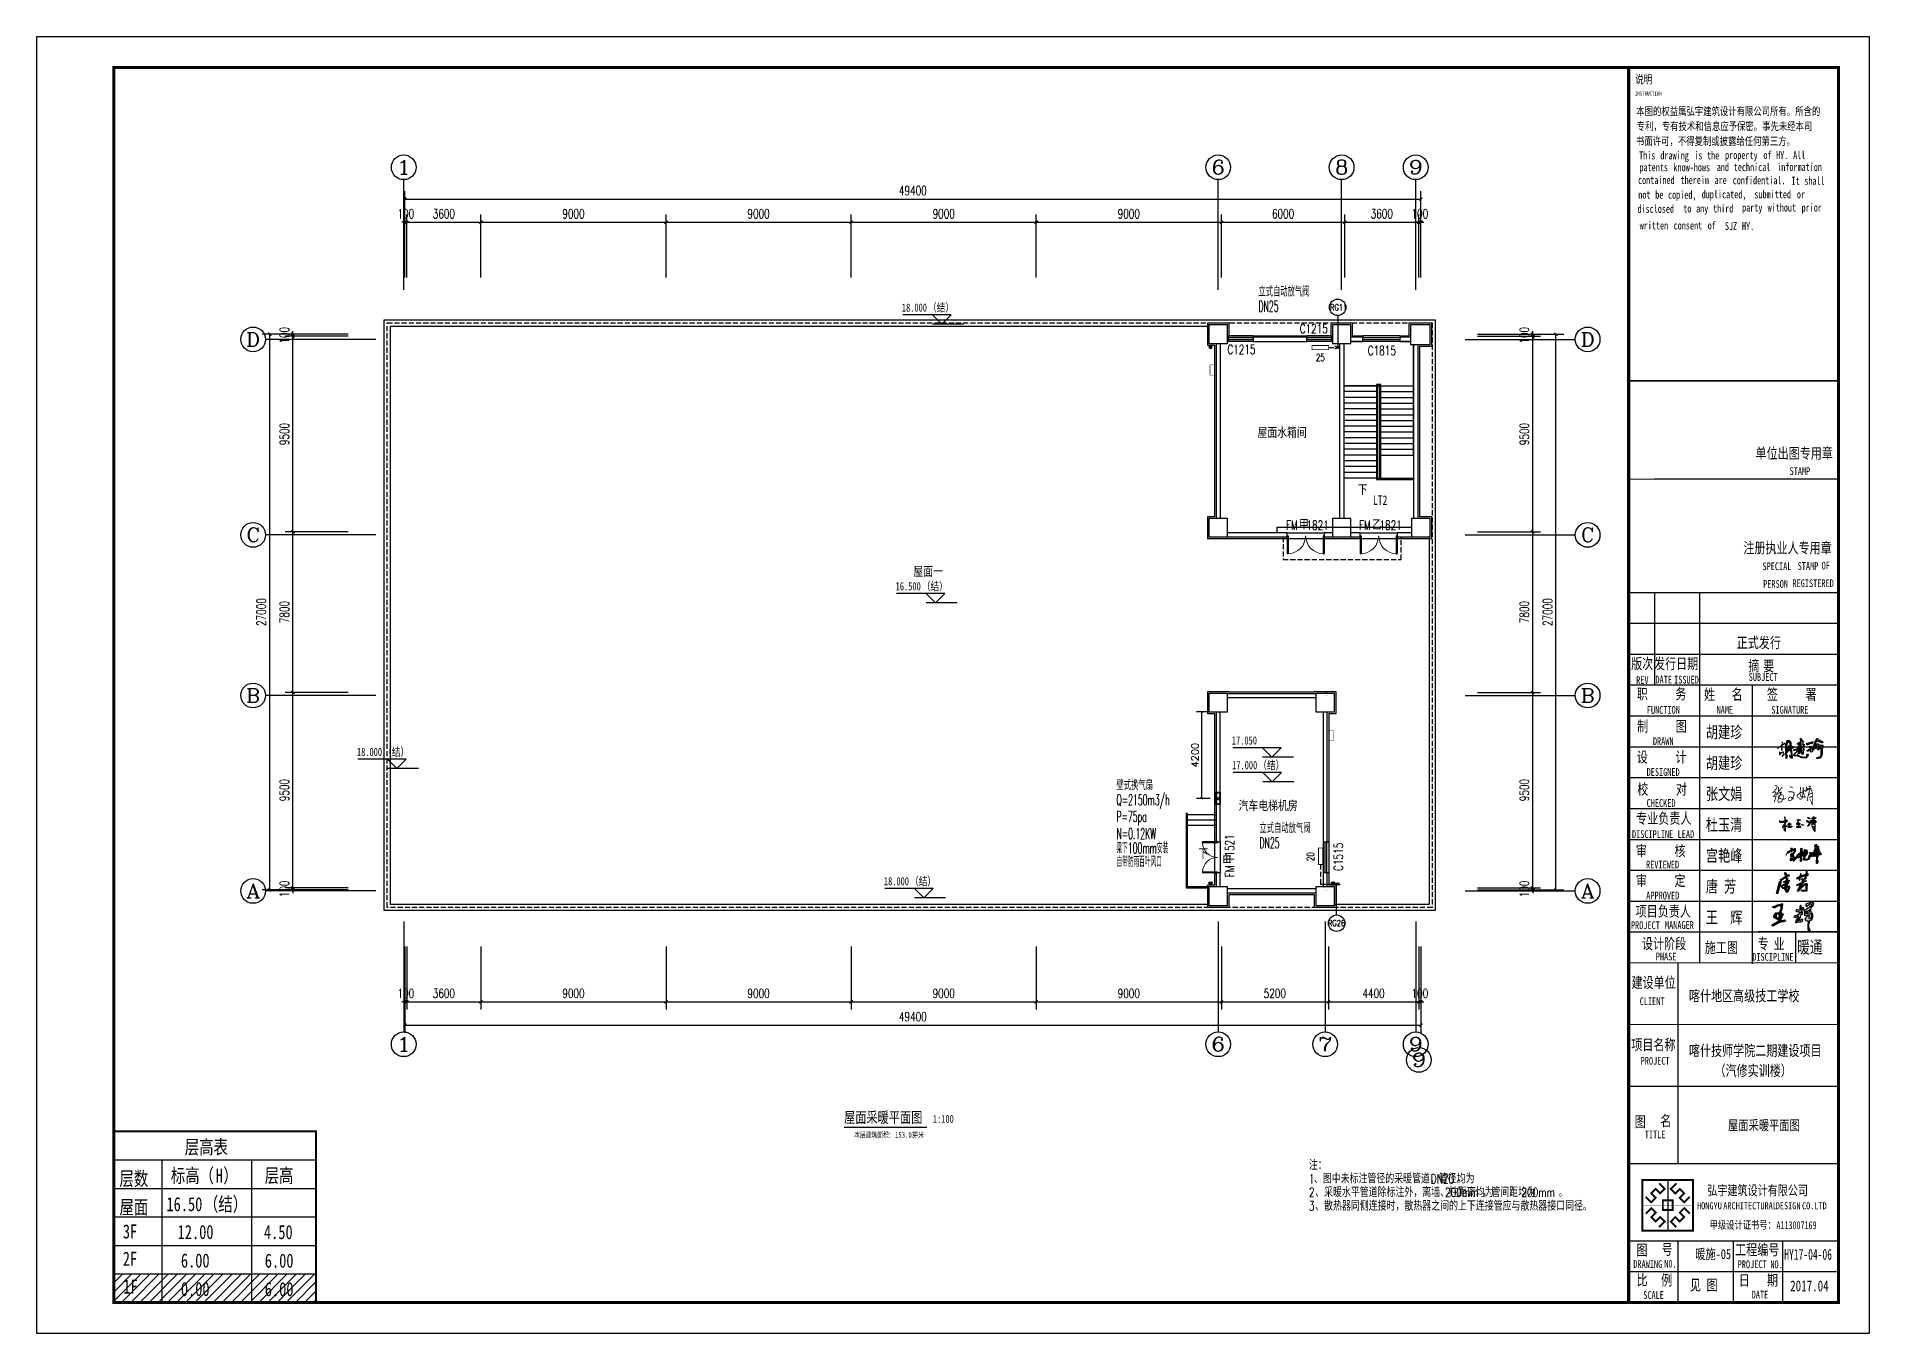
# Model space of a CAD drawing. Extents: x -37230 to 424755, y -141014 to 127947.
# Drawn here: x 335655 to 424755, y -8672 to 54328 of the extents above; entities that cross this region are included whole.
import ezdxf
from ezdxf.enums import TextEntityAlignment as Align

# ---------------------------------------------------------------- set-up
doc = ezdxf.new("R2010")
doc.units = 0
doc.header["$LTSCALE"] = 1000
doc.header["$MEASUREMENT"] = 0
doc.linetypes.add('DASH', pattern=[0.35, 0.25, -0.1])
for name, color, linetype in [('AXIS', 3, 'Continuous'), ('AXIS_TEXT', 7, 'Continuous'), ('COLUMN', 8, 'Continuous'), ('DIM-暖供水', 3, 'Continuous'), ('DIM_ELEV', 3, 'Continuous'), ('DIM_SYMB', 3, 'Continuous'), ('LINE_LOOK(看线)', 215, 'Continuous'), ('PIPE-暖供支管', 4, 'Continuous'), ('PIPE-暖回支管', 4, 'DASH'), ('PUB_TAB(表格及表格文字)', 7, 'Continuous'), ('PUB_TEXT(除标注、表格文字外各种说明文字)', 7, 'Continuous'), ('PUB_Title(图框)', 130, 'Continuous'), ('S_GROUND(给排水)', 143, 'Continuous'), ('STAIR', 8, 'Continuous'), ('STAIR(除电梯外各种交通形式及其栏杆)', 8, 'Continuous'), ('SURFACE', 5, 'Continuous'), ('TH-散热器', 4, 'Continuous'), ('TH_TEXT', 7, 'Continuous'), ('TK', 7, 'Continuous'), ('TWT_TITLE', 7, 'Continuous'), ('WALL', 8, 'Continuous'), ('WALL-PARAPET(女儿墙)', 8, 'Continuous'), ('WINDOW', 8, 'Continuous'), ('WINDOW_TEXT', 8, 'Continuous')]:
    doc.layers.add(name, color=color, linetype=linetype)
doc.styles.add('-宋体', font='', dxfattribs={"width": 0.75})
doc.styles.add('_TCH_AXIS', font='COMPLEX', dxfattribs={"bigfont": 'GBCBIG'})
doc.styles.add('_TCH_DIM', font='SIMPLEX', dxfattribs={"bigfont": 'GBCBIG'})
doc.styles.add('_TCH_DIM_T3', font='SIMPLEX', dxfattribs={"width": 0.705882, "bigfont": 'GBCBIG'})
doc.styles.add('_TCH_WINDOW', font='SIMPLEX', dxfattribs={"height": 3.5, "bigfont": 'GBCBIG'})
doc.styles.add('_THVAC_SERIAL', font='COMPLEX', dxfattribs={"width": 0.8, "height": 3.5, "bigfont": 'HZTXT'})
doc.styles.add('COMPLEX', font='COMPLEX')
doc.styles.add('DIM_FONT', font='SIMPLEX', dxfattribs={"width": 0.7, "bigfont": 'GBCBIG'})
doc.styles.get('-宋体').set_extended_font_data('SimSun')
doc.dimstyles.new('_TCH_ARCH&&150', dxfattribs={"dimscale": 1.5, "dimtxt": 350, "dimasz": 100, "dimexe": 250, "dimexo": 300, "dimgap": 100, "dimtad": 1, "dimdec": 0, "dimzin": 0, "dimdsep": 46, "dimtxsty": 'DIM_FONT', "dimblk": 'ARCHTICK', "dimcen": 0.09, "dimclrt": 7, "dimazin": 2, "dimtfac": 1, "dimtdec": 0, "dimtix": 1, "dimtmove": 2, "dimatfit": 3, "dimfxl": 0, "dimtolj": 1, "dimtzin": 0, "dimarcsym": 0})
doc.dimstyles.get("Standard").update_dxf_attribs({"dimscale": 100, "dimtxt": 3.5, "dimasz": 1, "dimexe": 2.5, "dimexo": 3, "dimgap": 1.5, "dimtad": 1, "dimdec": 0, "dimzin": 0, "dimdsep": 46, "dimtxsty": '_TCH_DIM', "dimblk": 'ARCHTICK', "dimcen": 0.09, "dimclrd": 3, "dimclre": 3, "dimclrt": 3, "dimadec": 0, "dimazin": 0, "dimtfac": 1, "dimtdec": 0, "dimtix": 1, "dimtmove": 2, "dimatfit": 3, "dimfxl": 0, "dimtolj": 1, "dimtzin": 0, "dimarcsym": 0})

msp = doc.modelspace()

# ---------------------------------------------------------------- texts
at = {"layer": 'DIM_ELEV', "color": 7, "style": '-宋体', "width": 0.75}
for s, p in [('18.000', (377719.3, 40969.4)), ('（结）', (378995.2, 40969.4)), ('16.500', (377415.7, 27427)), ('（结）', (378691.7, 27427)), ('18.000', (351226.2, 19377.4)), ('（结）', (352502.2, 19377.4)), ('17.050', (393763.1, 19937.1)), ('17.000', (393775, 18736)), ('（结）', (395050.9, 18736)), ('18.000', (376844.7, 13094.3)), ('（结）', (378120.7, 13094.3))]:
    msp.add_text(s, height=398.73, dxfattribs=at).set_placement(p)
at = {"layer": 'DIM_SYMB', "color": 7, "style": '_TCH_DIM'}
for p in [(399882.6, 32058.5), (392132.6, 14380.6)]:
    msp.add_text('下', height=506.4, dxfattribs=at).set_placement(p)
at = {"layer": 'DIM_SYMB', "color": 7, "style": '-宋体', "width": 0.75}
for s, height, p in [('屋面采暖平面图', 531.65, (374910.5, 1558)), ('1:100', 379.75, (379224.8, 1558))]:
    msp.add_text(s, height=height, dxfattribs=at).set_placement(p)
at = {"layer": 'PUB_TAB(表格及表格文字)', "style": '-宋体', "width": 0.75}
for s, height, p in [('层高表', 683.54, (342856.5, 39.4)), ('层数', 683.54, (339682.1, -1496.5)), ('标高（', 683.54, (342177.1, -1350.4)), ('H', 683.5, (344364.5, -1350.4)), ('）', 683.5, (344729, -1350.4)), ('层高', 683.54, (346741.5, -1346.6)), ('屋面', 683.54, (339682.1, -2882.5)), ('16.50', 683.54, (341966.4, -2736.4)), ('（结）', 683.54, (343789.2, -2736.4)), ('3F', 683.54, (339846.7, -4062.8)), ('12.00', 683.54, (342509.5, -4089.9)), ('4.50', 683.54, (346706, -4096.1)), ('2F', 683.54, (339843.8, -5390.8)), ('6.00', 683.54, (342667.6, -5475.9)), ('6.00', 683.54, (346747.2, -5482.1)), ('1F', 683.54, (339866.6, -6741.1)), ('0.00', 683.54, (342667.6, -6861.9)), ('6.00', 683.54, (346747.2, -6868.1))]:
    msp.add_text(s, height=height, dxfattribs=at).set_placement(p)
at = {"layer": 'PUB_TEXT(除标注、表格文字外各种说明文字)', "color": 8, "style": '-宋体', "width": 0.75}
for s, p in [('屋面水箱间', (395010.1, 34877.7)), ('LT2', (400623.6, 31581.8)), ('屋面一', (378281.6, 28127.7)), ('汽车电梯机房', (394089.4, 16746.4))]:
    msp.add_text(s, height=455.7, dxfattribs=at).set_placement(p)
at = {"layer": 'PUB_TEXT(除标注、表格文字外各种说明文字)', "style": '-宋体', "width": 0.75}
for s, p in [('本层建筑面积：', (375402.3, 837.6)), ('153.03', (377387.1, 837.6)), ('平米', (378237.8, 837.6))]:
    msp.add_text(s, height=265.82, dxfattribs=at).set_placement(p)
at = {"layer": 'PUB_Title(图框)', "color": 3, "style": '-宋体', "width": 0.75}
for s, p in [('屋面采暖平面图', (417883.2, 1197.8)), ('暖施-05', (416288, -5063.9))]:
    msp.add_text(s, height=487.5, dxfattribs=at).set_placement(p)
at = {"layer": 'TH_TEXT', "color": 3, "style": '_TCH_DIM'}
for s, height, width, p in [('立式自动放气阀', 506.38, 0.7, (395053, 41698.2)), ('DN25', 525, 0.525, (395053, 40963.2)), ('25', 360, 0.705882, (397848.9, 38562.8)), ('壁式换气扇', 506.38, 0.7, (388151.4, 17721.1)), ('Q=2150m3/h', 525, 0.525, (388151.4, 16986.1)), ('P=75pa', 525, 0.525, (388151.4, 16174.4)), ('立式自动放气阀', 506.38, 0.7, (395103.1, 15633.5)), ('梁下100mm安装', 525, 0.525, (388151.4, 14646.3)), ('N=0.12KW', 525, 0.525, (388151.4, 15344)), ('DN25', 525, 0.525, (395103.1, 14898.5)), ('自带防雨百叶风口', 525, 0.525, (388151.4, 13984.3)), ('2', 450, 0.705882, (397507.3, -2046.1)), ('1', 450, 0.705882, (397507.3, -1386.1)), ('DN20', 450, 0.705882, (403436.5, -1386.1)), ('200mm', 450, 0.705882, (404128.9, -2046.1)), ('200mm', 450, 0.705882, (407839.8, -2046.1)), ('3', 450, 0.705882, (397507.3, -2706.1))]:
    msp.add_text(s, height=height, dxfattribs=dict(at, width=width)).set_placement(p)
at = {"layer": 'TH_TEXT', "style": '_THVAC_SERIAL', "width": 0.752941}
for s, p in [('RG11', (398538.4, 41028.1)), ('RG26', (398435.1, 11107.2))]:
    msp.add_text(s, height=297.5, dxfattribs=at).set_placement(p)
at = {"layer": 'TH_TEXT', "color": 3, "style": '_TCH_DIM', "width": 0.705882}
msp.add_text('20', height=360, rotation=90.000003, dxfattribs=at).set_placement((397762.4, 14271.2))
at = {"layer": 'TH_TEXT', "color": 3, "style": '_TCH_DIM'}
for s, height, p in [('注：', 434.04, (397507.3, -726.1)), ('、图中未标注管径的采暖管道，管径均为', 434.043, (397749.3, -1386.1)), ('、采暖水平管道除标注外，离墙、柱距离均为', 434.043, (397809.8, -2046.1)), ('。', 434, (404692, -1386.1)), ('，管间距均为', 434.04, (405944.1, -2046.1)), ('、散热器同侧连接时，散热器之间的上下连接管应与散热器接口同径。', 434.043, (397809.8, -2706.1)), ('。', 434, (409654.9, -2046.1))]:
    msp.add_text(s, height=height, dxfattribs=at).set_placement(p)
at = {"layer": 'WINDOW_TEXT', "color": 8, "style": '_TCH_WINDOW', "width": 0.705882}
for s, p in [('FM', (396393.2, 30371)), ('1821', (397391.8, 30371)), ('FM', (399943.2, 30371)), ('1821', (400941.8, 30371))]:
    msp.add_text(s, height=446.25, dxfattribs=at).set_placement(p)
at = {"layer": 'WINDOW_TEXT', "color": 8, "style": '_TCH_WINDOW'}
for s, p in [('甲', (397023.2, 30371)), ('乙', (400573.2, 30371))]:
    msp.add_text(s, height=506.4, dxfattribs=at).set_placement(p)
at = {"layer": 'WINDOW_TEXT', "color": 8, "style": '_TCH_WINDOW', "width": 0.705882}
for s, p in [('1521', (393875, 14492.8)), ('FM', (393875, 13494.2))]:
    msp.add_text(s, height=446.25, rotation=90, dxfattribs=at).set_placement(p)
at = {"layer": 'WINDOW_TEXT', "color": 8, "style": '_TCH_WINDOW'}
msp.add_text('甲', height=506.4, rotation=90, dxfattribs=at).set_placement((393875, 14124.2))

# ---------------------------------------------------------------- blocks, each defined once
blk = doc.blocks.new('geipaishuiguan')
at = {"layer": 'S_GROUND(给排水)'}
for p, q in [((-50313, 82116), (-50313, 81971)), ((-50275, 82043), (-50313, 82043)), ((-50275, 82116), (-50275, 81971))]:
    blk.add_line(p, q, dxfattribs=at)
for radius in [75, 50]:
    blk.add_circle((-50294, 82043), radius, dxfattribs=at)
blk = doc.blocks.new('_ArchTick')
at = {"color": 0, "linetype": 'ByBlock', "const_width": 0.4}
blk.add_lwpolyline([(-0.5, -0.5), (0.5, 0.5)], dxfattribs=at)
blk = doc.blocks.new('*D32')
at = {"color": 3, "lineweight": -2}
for p, q in [((392620, 21521), (392042, 21521)), ((392292, 21521), (392292, 17321)), ((392700, 17321), (392042, 17321))]:
    blk.add_line(p, q, dxfattribs=at)
at = {"layer": 'Defpoints', "color": 0}
for p in [(392920, 21521), (392292, 17321), (393000, 17321)]:
    blk.add_point(p, dxfattribs=at)
at = {"color": 3, "lineweight": -2, "xscale": 100, "yscale": 100, "zscale": 100}
for p, rotation in [((392292, 21521), 90), ((392292, 17321), 270)]:
    blk.add_blockref('_ArchTick', p, dxfattribs=dict(at, rotation=rotation))
at = {"color": 3, "insert": (391967, 19421), "char_height": 350, "attachment_point": 5, "rotation": 90, "style": '_TCH_DIM'}
blk.add_mtext('\\A1;4200', dxfattribs=at)
blk = doc.blocks.new('*D62')
at = {"layer": 'AXIS', "color": 0, "lineweight": -2}
for p, q in [((119241, 44665), (122305, 44665)), ((119241, 44565), (122305, 44565)), ((121930, 44665), (121930, 44815)), ((121930, 44565), (121930, 44665)), ((121930, 44565), (121930, 44415))]:
    blk.add_line(p, q, dxfattribs=at)
at = {"layer": 'Defpoints', "color": 0}
for p in [(118791, 44665), (118791, 44565), (121930, 44665)]:
    blk.add_point(p, dxfattribs=at)
at = {"layer": 'AXIS', "color": 0, "lineweight": -2, "xscale": 150, "yscale": 150, "zscale": 150}
for p, rotation in [((121930, 44665), 270), ((121930, 44565), 90)]:
    blk.add_blockref('_ArchTick', p, dxfattribs=dict(at, rotation=rotation))
at = {"layer": 'AXIS', "color": 7, "insert": (121518, 44615), "char_height": 446.2, "attachment_point": 5, "rotation": 90, "style": '_TCH_DIM_T3'}
blk.add_mtext('\\A1;100', dxfattribs=at)
blk = doc.blocks.new('*D63')
at = {"layer": 'AXIS', "color": 0, "lineweight": -2}
for p, q in [((119241, 44565), (122305, 44565)), ((121930, 35065), (121930, 44565)), ((119241, 35065), (122305, 35065))]:
    blk.add_line(p, q, dxfattribs=at)
at = {"layer": 'Defpoints', "color": 0}
for p in [(118791, 44565), (121930, 44565), (118791, 35065)]:
    blk.add_point(p, dxfattribs=at)
at = {"layer": 'AXIS', "color": 0, "lineweight": -2, "xscale": 150, "yscale": 150, "zscale": 150}
for p, rotation in [((121930, 44565), 90), ((121930, 35065), 270)]:
    blk.add_blockref('_ArchTick', p, dxfattribs=dict(at, rotation=rotation))
at = {"layer": 'AXIS', "color": 7, "insert": (121518, 39815), "char_height": 446.2, "attachment_point": 5, "rotation": 90, "style": '_TCH_DIM_T3'}
blk.add_mtext('\\A1;9500', dxfattribs=at)
blk = doc.blocks.new('*D64')
at = {"layer": 'AXIS', "color": 0, "lineweight": -2}
for p, q in [((119241, 35065), (122305, 35065)), ((121930, 27265), (121930, 35065)), ((119241, 27265), (122305, 27265))]:
    blk.add_line(p, q, dxfattribs=at)
at = {"layer": 'Defpoints', "color": 0}
for p in [(118791, 35065), (121930, 35065), (118791, 27265)]:
    blk.add_point(p, dxfattribs=at)
at = {"layer": 'AXIS', "color": 0, "lineweight": -2, "xscale": 150, "yscale": 150, "zscale": 150}
for p, rotation in [((121930, 35065), 90), ((121930, 27265), 270)]:
    blk.add_blockref('_ArchTick', p, dxfattribs=dict(at, rotation=rotation))
at = {"layer": 'AXIS', "color": 7, "insert": (121518, 31165), "char_height": 446.2, "attachment_point": 5, "rotation": 90, "style": '_TCH_DIM_T3'}
blk.add_mtext('\\A1;7800', dxfattribs=at)
blk = doc.blocks.new('*D65')
at = {"layer": 'AXIS', "color": 0, "lineweight": -2}
for p, q in [((119241, 27265), (122305, 27265)), ((121930, 17765), (121930, 27265)), ((119241, 17765), (122305, 17765))]:
    blk.add_line(p, q, dxfattribs=at)
at = {"layer": 'Defpoints', "color": 0}
for p in [(118791, 27265), (121930, 27265), (118791, 17765)]:
    blk.add_point(p, dxfattribs=at)
at = {"layer": 'AXIS', "color": 0, "lineweight": -2, "xscale": 150, "yscale": 150, "zscale": 150}
for p, rotation in [((121930, 27265), 90), ((121930, 17765), 270)]:
    blk.add_blockref('_ArchTick', p, dxfattribs=dict(at, rotation=rotation))
at = {"layer": 'AXIS', "color": 7, "insert": (121518, 22515), "char_height": 446.2, "attachment_point": 5, "rotation": 90, "style": '_TCH_DIM_T3'}
blk.add_mtext('\\A1;9500', dxfattribs=at)
blk = doc.blocks.new('*D66')
at = {"layer": 'AXIS', "color": 0, "lineweight": -2}
for p, q in [((121930, 17765), (121930, 17915)), ((119241, 17765), (122305, 17765)), ((119241, 17665), (122305, 17665)), ((121930, 17665), (121930, 17765)), ((121930, 17665), (121930, 17515))]:
    blk.add_line(p, q, dxfattribs=at)
at = {"layer": 'Defpoints', "color": 0}
for p in [(118791, 17765), (118791, 17665), (121930, 17765)]:
    blk.add_point(p, dxfattribs=at)
at = {"layer": 'AXIS', "color": 0, "lineweight": -2, "xscale": 150, "yscale": 150, "zscale": 150}
for p, rotation in [((121930, 17765), 270), ((121930, 17665), 90)]:
    blk.add_blockref('_ArchTick', p, dxfattribs=dict(at, rotation=rotation))
at = {"layer": 'AXIS', "color": 7, "insert": (121518, 17715), "char_height": 446.2, "attachment_point": 5, "rotation": 90, "style": '_TCH_DIM_T3'}
blk.add_mtext('\\A1;100', dxfattribs=at)
blk = doc.blocks.new('*D67')
at = {"layer": 'AXIS', "color": 0, "lineweight": -2}
for p, q in [((119241, 44665), (123434, 44665)), ((123059, 17665), (123059, 44665)), ((119241, 17665), (123434, 17665))]:
    blk.add_line(p, q, dxfattribs=at)
at = {"layer": 'Defpoints', "color": 0}
for p in [(118791, 44665), (123059, 44665), (118791, 17665)]:
    blk.add_point(p, dxfattribs=at)
at = {"layer": 'AXIS', "color": 0, "lineweight": -2, "xscale": 150, "yscale": 150, "zscale": 150}
for p, rotation in [((123059, 44665), 90), ((123059, 17665), 270)]:
    blk.add_blockref('_ArchTick', p, dxfattribs=dict(at, rotation=rotation))
at = {"layer": 'AXIS', "color": 7, "insert": (122647, 31165), "char_height": 446.2, "attachment_point": 5, "rotation": 90, "style": '_TCH_DIM_T3'}
blk.add_mtext('\\A1;27000', dxfattribs=at)
blk = doc.blocks.new('*D68')
at = {"layer": 'AXIS', "color": 0, "lineweight": -2}
for p, q in [((64341, 44665), (61278, 44665)), ((64341, 44565), (61278, 44565)), ((61653, 44665), (61653, 44815)), ((61653, 44565), (61653, 44665)), ((61653, 44565), (61653, 44415))]:
    blk.add_line(p, q, dxfattribs=at)
at = {"layer": 'Defpoints', "color": 0}
for p in [(61653, 44665), (64791, 44665), (64791, 44565)]:
    blk.add_point(p, dxfattribs=at)
at = {"layer": 'AXIS', "color": 0, "lineweight": -2, "xscale": 150, "yscale": 150, "zscale": 150}
for p, rotation in [((61653, 44665), 270), ((61653, 44565), 90)]:
    blk.add_blockref('_ArchTick', p, dxfattribs=dict(at, rotation=rotation))
at = {"layer": 'AXIS', "color": 7, "insert": (61240, 44615), "char_height": 446.2, "attachment_point": 5, "rotation": 90, "style": '_TCH_DIM_T3'}
blk.add_mtext('\\A1;100', dxfattribs=at)
blk = doc.blocks.new('*D69')
at = {"layer": 'AXIS', "color": 0, "lineweight": -2}
for p, q in [((64341, 44565), (61278, 44565)), ((61653, 35065), (61653, 44565)), ((64341, 35065), (61278, 35065))]:
    blk.add_line(p, q, dxfattribs=at)
at = {"layer": 'Defpoints', "color": 0}
for p in [(61653, 44565), (64791, 44565), (64791, 35065)]:
    blk.add_point(p, dxfattribs=at)
at = {"layer": 'AXIS', "color": 0, "lineweight": -2, "xscale": 150, "yscale": 150, "zscale": 150}
for p, rotation in [((61653, 44565), 90), ((61653, 35065), 270)]:
    blk.add_blockref('_ArchTick', p, dxfattribs=dict(at, rotation=rotation))
at = {"layer": 'AXIS', "color": 7, "insert": (61240, 39815), "char_height": 446.2, "attachment_point": 5, "rotation": 90, "style": '_TCH_DIM_T3'}
blk.add_mtext('\\A1;9500', dxfattribs=at)
blk = doc.blocks.new('*D70')
at = {"layer": 'AXIS', "color": 0, "lineweight": -2}
for p, q in [((64341, 35065), (61278, 35065)), ((61653, 27265), (61653, 35065)), ((64341, 27265), (61278, 27265))]:
    blk.add_line(p, q, dxfattribs=at)
at = {"layer": 'Defpoints', "color": 0}
for p in [(61653, 35065), (64791, 35065), (64791, 27265)]:
    blk.add_point(p, dxfattribs=at)
at = {"layer": 'AXIS', "color": 0, "lineweight": -2, "xscale": 150, "yscale": 150, "zscale": 150}
for p, rotation in [((61653, 35065), 90), ((61653, 27265), 270)]:
    blk.add_blockref('_ArchTick', p, dxfattribs=dict(at, rotation=rotation))
at = {"layer": 'AXIS', "color": 7, "insert": (61240, 31165), "char_height": 446.2, "attachment_point": 5, "rotation": 90, "style": '_TCH_DIM_T3'}
blk.add_mtext('\\A1;7800', dxfattribs=at)
blk = doc.blocks.new('*D71')
at = {"layer": 'AXIS', "color": 0, "lineweight": -2}
for p, q in [((64341, 27265), (61278, 27265)), ((61653, 17765), (61653, 27265)), ((64341, 17765), (61278, 17765))]:
    blk.add_line(p, q, dxfattribs=at)
at = {"layer": 'Defpoints', "color": 0}
for p in [(61653, 27265), (64791, 27265), (64791, 17765)]:
    blk.add_point(p, dxfattribs=at)
at = {"layer": 'AXIS', "color": 0, "lineweight": -2, "xscale": 150, "yscale": 150, "zscale": 150}
for p, rotation in [((61653, 27265), 90), ((61653, 17765), 270)]:
    blk.add_blockref('_ArchTick', p, dxfattribs=dict(at, rotation=rotation))
at = {"layer": 'AXIS', "color": 7, "insert": (61240, 22515), "char_height": 446.2, "attachment_point": 5, "rotation": 90, "style": '_TCH_DIM_T3'}
blk.add_mtext('\\A1;9500', dxfattribs=at)
blk = doc.blocks.new('*D72')
at = {"layer": 'AXIS', "color": 0, "lineweight": -2}
for p, q in [((61653, 17765), (61653, 17915)), ((64341, 17765), (61278, 17765)), ((64341, 17665), (61278, 17665)), ((61653, 17665), (61653, 17765)), ((61653, 17665), (61653, 17515))]:
    blk.add_line(p, q, dxfattribs=at)
at = {"layer": 'Defpoints', "color": 0}
for p in [(61653, 17765), (64791, 17765), (64791, 17665)]:
    blk.add_point(p, dxfattribs=at)
at = {"layer": 'AXIS', "color": 0, "lineweight": -2, "xscale": 150, "yscale": 150, "zscale": 150}
for p, rotation in [((61653, 17765), 270), ((61653, 17665), 90)]:
    blk.add_blockref('_ArchTick', p, dxfattribs=dict(at, rotation=rotation))
at = {"layer": 'AXIS', "color": 7, "insert": (61240, 17715), "char_height": 446.2, "attachment_point": 5, "rotation": 90, "style": '_TCH_DIM_T3'}
blk.add_mtext('\\A1;100', dxfattribs=at)
blk = doc.blocks.new('*D73')
at = {"layer": 'AXIS', "color": 0, "lineweight": -2}
for p, q in [((64341, 44665), (60149, 44665)), ((60524, 17665), (60524, 44665)), ((64341, 17665), (60149, 17665))]:
    blk.add_line(p, q, dxfattribs=at)
at = {"layer": 'Defpoints', "color": 0}
for p in [(60524, 44665), (64791, 44665), (64791, 17665)]:
    blk.add_point(p, dxfattribs=at)
at = {"layer": 'AXIS', "color": 0, "lineweight": -2, "xscale": 150, "yscale": 150, "zscale": 150}
for p, rotation in [((60524, 44665), 90), ((60524, 17665), 270)]:
    blk.add_blockref('_ArchTick', p, dxfattribs=dict(at, rotation=rotation))
at = {"layer": 'AXIS', "color": 7, "insert": (60111, 31165), "char_height": 446.2, "attachment_point": 5, "rotation": 90, "style": '_TCH_DIM_T3'}
blk.add_mtext('\\A1;27000', dxfattribs=at)
blk = doc.blocks.new('*D74')
at = {"layer": 'AXIS', "color": 0, "lineweight": -2}
for p, q in [((67091, 14915), (67091, 11852)), ((67191, 14915), (67191, 11852)), ((67091, 12227), (66941, 12227)), ((67091, 12227), (67191, 12227)), ((67191, 12227), (67341, 12227))]:
    blk.add_line(p, q, dxfattribs=at)
at = {"layer": 'Defpoints', "color": 0}
for p in [(67091, 15365), (67191, 15365), (67191, 12227)]:
    blk.add_point(p, dxfattribs=at)
at = {"layer": 'AXIS', "color": 0, "lineweight": -2, "xscale": 150, "yscale": 150, "zscale": 150}
blk.add_blockref('_ArchTick', (67091, 12227), dxfattribs=at)
at = {"layer": 'AXIS', "color": 0, "lineweight": -2, "xscale": 150, "yscale": 150, "zscale": 150, "rotation": 180}
blk.add_blockref('_ArchTick', (67191, 12227), dxfattribs=at)
at = {"layer": 'AXIS', "color": 7, "insert": (67141, 12639), "char_height": 446.2, "attachment_point": 5, "style": '_TCH_DIM_T3'}
blk.add_mtext('\\A1;100', dxfattribs=at)
blk = doc.blocks.new('*D75')
at = {"layer": 'AXIS', "color": 0, "lineweight": -2}
for p, q in [((67191, 14915), (67191, 11852)), ((70791, 14915), (70791, 11852)), ((67191, 12227), (70791, 12227))]:
    blk.add_line(p, q, dxfattribs=at)
at = {"layer": 'Defpoints', "color": 0}
for p in [(67191, 15365), (70791, 15365), (70791, 12227)]:
    blk.add_point(p, dxfattribs=at)
at = {"layer": 'AXIS', "color": 0, "lineweight": -2, "xscale": 150, "yscale": 150, "zscale": 150, "rotation": 180}
blk.add_blockref('_ArchTick', (67191, 12227), dxfattribs=at)
at = {"layer": 'AXIS', "color": 0, "lineweight": -2, "xscale": 150, "yscale": 150, "zscale": 150}
blk.add_blockref('_ArchTick', (70791, 12227), dxfattribs=at)
at = {"layer": 'AXIS', "color": 7, "insert": (68991, 12639), "char_height": 446.2, "attachment_point": 5, "style": '_TCH_DIM_T3'}
blk.add_mtext('\\A1;3600', dxfattribs=at)
blk = doc.blocks.new('*D76')
at = {"layer": 'AXIS', "color": 0, "lineweight": -2}
for p, q in [((70791, 14915), (70791, 11852)), ((79791, 14915), (79791, 11852)), ((70791, 12227), (79791, 12227))]:
    blk.add_line(p, q, dxfattribs=at)
at = {"layer": 'Defpoints', "color": 0}
for p in [(70791, 15365), (79791, 15365), (79791, 12227)]:
    blk.add_point(p, dxfattribs=at)
at = {"layer": 'AXIS', "color": 0, "lineweight": -2, "xscale": 150, "yscale": 150, "zscale": 150, "rotation": 180}
blk.add_blockref('_ArchTick', (70791, 12227), dxfattribs=at)
at = {"layer": 'AXIS', "color": 0, "lineweight": -2, "xscale": 150, "yscale": 150, "zscale": 150}
blk.add_blockref('_ArchTick', (79791, 12227), dxfattribs=at)
at = {"layer": 'AXIS', "color": 7, "insert": (75291, 12639), "char_height": 446.2, "attachment_point": 5, "style": '_TCH_DIM_T3'}
blk.add_mtext('\\A1;9000', dxfattribs=at)
blk = doc.blocks.new('*D77')
at = {"layer": 'AXIS', "color": 0, "lineweight": -2}
for p, q in [((79791, 14915), (79791, 11852)), ((88791, 14915), (88791, 11852)), ((79791, 12227), (88791, 12227))]:
    blk.add_line(p, q, dxfattribs=at)
at = {"layer": 'Defpoints', "color": 0}
for p in [(79791, 15365), (88791, 15365), (88791, 12227)]:
    blk.add_point(p, dxfattribs=at)
at = {"layer": 'AXIS', "color": 0, "lineweight": -2, "xscale": 150, "yscale": 150, "zscale": 150, "rotation": 180}
blk.add_blockref('_ArchTick', (79791, 12227), dxfattribs=at)
at = {"layer": 'AXIS', "color": 0, "lineweight": -2, "xscale": 150, "yscale": 150, "zscale": 150}
blk.add_blockref('_ArchTick', (88791, 12227), dxfattribs=at)
at = {"layer": 'AXIS', "color": 7, "insert": (84291, 12639), "char_height": 446.2, "attachment_point": 5, "style": '_TCH_DIM_T3'}
blk.add_mtext('\\A1;9000', dxfattribs=at)
blk = doc.blocks.new('*D78')
at = {"layer": 'AXIS', "color": 0, "lineweight": -2}
for p, q in [((88791, 14915), (88791, 11852)), ((97791, 14915), (97791, 11852)), ((88791, 12227), (97791, 12227))]:
    blk.add_line(p, q, dxfattribs=at)
at = {"layer": 'Defpoints', "color": 0}
for p in [(88791, 15365), (97791, 15365), (97791, 12227)]:
    blk.add_point(p, dxfattribs=at)
at = {"layer": 'AXIS', "color": 0, "lineweight": -2, "xscale": 150, "yscale": 150, "zscale": 150, "rotation": 180}
blk.add_blockref('_ArchTick', (88791, 12227), dxfattribs=at)
at = {"layer": 'AXIS', "color": 0, "lineweight": -2, "xscale": 150, "yscale": 150, "zscale": 150}
blk.add_blockref('_ArchTick', (97791, 12227), dxfattribs=at)
at = {"layer": 'AXIS', "color": 7, "insert": (93291, 12639), "char_height": 446.2, "attachment_point": 5, "style": '_TCH_DIM_T3'}
blk.add_mtext('\\A1;9000', dxfattribs=at)
blk = doc.blocks.new('*D79')
at = {"layer": 'AXIS', "color": 0, "lineweight": -2}
for p, q in [((97791, 14915), (97791, 11852)), ((106791, 14915), (106791, 11852)), ((97791, 12227), (106791, 12227))]:
    blk.add_line(p, q, dxfattribs=at)
at = {"layer": 'Defpoints', "color": 0}
for p in [(97791, 15365), (106791, 15365), (106791, 12227)]:
    blk.add_point(p, dxfattribs=at)
at = {"layer": 'AXIS', "color": 0, "lineweight": -2, "xscale": 150, "yscale": 150, "zscale": 150, "rotation": 180}
blk.add_blockref('_ArchTick', (97791, 12227), dxfattribs=at)
at = {"layer": 'AXIS', "color": 0, "lineweight": -2, "xscale": 150, "yscale": 150, "zscale": 150}
blk.add_blockref('_ArchTick', (106791, 12227), dxfattribs=at)
at = {"layer": 'AXIS', "color": 7, "insert": (102291, 12639), "char_height": 446.2, "attachment_point": 5, "style": '_TCH_DIM_T3'}
blk.add_mtext('\\A1;9000', dxfattribs=at)
blk = doc.blocks.new('*D80')
at = {"layer": 'AXIS', "color": 0, "lineweight": -2}
for p, q in [((106791, 14915), (106791, 11852)), ((111991, 14915), (111991, 11852)), ((106791, 12227), (111991, 12227))]:
    blk.add_line(p, q, dxfattribs=at)
at = {"layer": 'Defpoints', "color": 0}
for p in [(106791, 15365), (111991, 15365), (111991, 12227)]:
    blk.add_point(p, dxfattribs=at)
at = {"layer": 'AXIS', "color": 0, "lineweight": -2, "xscale": 150, "yscale": 150, "zscale": 150, "rotation": 180}
blk.add_blockref('_ArchTick', (106791, 12227), dxfattribs=at)
at = {"layer": 'AXIS', "color": 0, "lineweight": -2, "xscale": 150, "yscale": 150, "zscale": 150}
blk.add_blockref('_ArchTick', (111991, 12227), dxfattribs=at)
at = {"layer": 'AXIS', "color": 7, "insert": (109391, 12639), "char_height": 446.2, "attachment_point": 5, "style": '_TCH_DIM_T3'}
blk.add_mtext('\\A1;5200', dxfattribs=at)
blk = doc.blocks.new('*D81')
at = {"layer": 'AXIS', "color": 0, "lineweight": -2}
for p, q in [((111991, 14915), (111991, 11852)), ((116391, 14915), (116391, 11852)), ((111991, 12227), (116391, 12227))]:
    blk.add_line(p, q, dxfattribs=at)
at = {"layer": 'Defpoints', "color": 0}
for p in [(111991, 15365), (116391, 15365), (116391, 12227)]:
    blk.add_point(p, dxfattribs=at)
at = {"layer": 'AXIS', "color": 0, "lineweight": -2, "xscale": 150, "yscale": 150, "zscale": 150, "rotation": 180}
blk.add_blockref('_ArchTick', (111991, 12227), dxfattribs=at)
at = {"layer": 'AXIS', "color": 0, "lineweight": -2, "xscale": 150, "yscale": 150, "zscale": 150}
blk.add_blockref('_ArchTick', (116391, 12227), dxfattribs=at)
at = {"layer": 'AXIS', "color": 7, "insert": (114191, 12639), "char_height": 446.2, "attachment_point": 5, "style": '_TCH_DIM_T3'}
blk.add_mtext('\\A1;4400', dxfattribs=at)
blk = doc.blocks.new('*D82')
at = {"layer": 'AXIS', "color": 0, "lineweight": -2}
for p, q in [((116391, 14915), (116391, 11852)), ((116491, 14915), (116491, 11852)), ((116391, 12227), (116241, 12227)), ((116391, 12227), (116491, 12227)), ((116491, 12227), (116641, 12227))]:
    blk.add_line(p, q, dxfattribs=at)
at = {"layer": 'Defpoints', "color": 0}
for p in [(116391, 15365), (116491, 15365), (116491, 12227)]:
    blk.add_point(p, dxfattribs=at)
at = {"layer": 'AXIS', "color": 0, "lineweight": -2, "xscale": 150, "yscale": 150, "zscale": 150}
blk.add_blockref('_ArchTick', (116391, 12227), dxfattribs=at)
at = {"layer": 'AXIS', "color": 0, "lineweight": -2, "xscale": 150, "yscale": 150, "zscale": 150, "rotation": 180}
blk.add_blockref('_ArchTick', (116491, 12227), dxfattribs=at)
at = {"layer": 'AXIS', "color": 7, "insert": (116441, 12639), "char_height": 446.2, "attachment_point": 5, "style": '_TCH_DIM_T3'}
blk.add_mtext('\\A1;100', dxfattribs=at)
blk = doc.blocks.new('*D83')
at = {"layer": 'AXIS', "color": 0, "lineweight": -2}
for p, q in [((67091, 14915), (67091, 10723)), ((116491, 14915), (116491, 10723)), ((67091, 11098), (116491, 11098))]:
    blk.add_line(p, q, dxfattribs=at)
at = {"layer": 'Defpoints', "color": 0}
for p in [(67091, 15365), (116491, 15365), (116491, 11098)]:
    blk.add_point(p, dxfattribs=at)
at = {"layer": 'AXIS', "color": 0, "lineweight": -2, "xscale": 150, "yscale": 150, "zscale": 150, "rotation": 180}
blk.add_blockref('_ArchTick', (67091, 11098), dxfattribs=at)
at = {"layer": 'AXIS', "color": 0, "lineweight": -2, "xscale": 150, "yscale": 150, "zscale": 150}
blk.add_blockref('_ArchTick', (116491, 11098), dxfattribs=at)
at = {"layer": 'AXIS', "color": 7, "insert": (91791, 11510), "char_height": 446.2, "attachment_point": 5, "style": '_TCH_DIM_T3'}
blk.add_mtext('\\A1;49400', dxfattribs=at)
blk = doc.blocks.new('*D84')
at = {"layer": 'AXIS', "color": 0, "lineweight": -2}
for p, q in [((67091, 50104), (66941, 50104)), ((67091, 47415), (67091, 50479)), ((67091, 50104), (67191, 50104)), ((67191, 47415), (67191, 50479)), ((67191, 50104), (67341, 50104))]:
    blk.add_line(p, q, dxfattribs=at)
at = {"layer": 'Defpoints', "color": 0}
for p in [(67191, 50104), (67091, 46965), (67191, 46965)]:
    blk.add_point(p, dxfattribs=at)
at = {"layer": 'AXIS', "color": 0, "lineweight": -2, "xscale": 150, "yscale": 150, "zscale": 150}
blk.add_blockref('_ArchTick', (67091, 50104), dxfattribs=at)
at = {"layer": 'AXIS', "color": 0, "lineweight": -2, "xscale": 150, "yscale": 150, "zscale": 150, "rotation": 180}
blk.add_blockref('_ArchTick', (67191, 50104), dxfattribs=at)
at = {"layer": 'AXIS', "color": 7, "insert": (67141, 50516), "char_height": 446.2, "attachment_point": 5, "style": '_TCH_DIM_T3'}
blk.add_mtext('\\A1;100', dxfattribs=at)
blk = doc.blocks.new('*D85')
at = {"layer": 'AXIS', "color": 0, "lineweight": -2}
for p, q in [((67191, 47415), (67191, 50479)), ((67191, 50104), (70791, 50104)), ((70791, 47415), (70791, 50479))]:
    blk.add_line(p, q, dxfattribs=at)
at = {"layer": 'Defpoints', "color": 0}
for p in [(70791, 50104), (67191, 46965), (70791, 46965)]:
    blk.add_point(p, dxfattribs=at)
at = {"layer": 'AXIS', "color": 0, "lineweight": -2, "xscale": 150, "yscale": 150, "zscale": 150, "rotation": 180}
blk.add_blockref('_ArchTick', (67191, 50104), dxfattribs=at)
at = {"layer": 'AXIS', "color": 0, "lineweight": -2, "xscale": 150, "yscale": 150, "zscale": 150}
blk.add_blockref('_ArchTick', (70791, 50104), dxfattribs=at)
at = {"layer": 'AXIS', "color": 7, "insert": (68991, 50516), "char_height": 446.2, "attachment_point": 5, "style": '_TCH_DIM_T3'}
blk.add_mtext('\\A1;3600', dxfattribs=at)
blk = doc.blocks.new('*D86')
at = {"layer": 'AXIS', "color": 0, "lineweight": -2}
for p, q in [((70791, 47415), (70791, 50479)), ((70791, 50104), (79791, 50104)), ((79791, 47415), (79791, 50479))]:
    blk.add_line(p, q, dxfattribs=at)
at = {"layer": 'Defpoints', "color": 0}
for p in [(79791, 50104), (70791, 46965), (79791, 46965)]:
    blk.add_point(p, dxfattribs=at)
at = {"layer": 'AXIS', "color": 0, "lineweight": -2, "xscale": 150, "yscale": 150, "zscale": 150, "rotation": 180}
blk.add_blockref('_ArchTick', (70791, 50104), dxfattribs=at)
at = {"layer": 'AXIS', "color": 0, "lineweight": -2, "xscale": 150, "yscale": 150, "zscale": 150}
blk.add_blockref('_ArchTick', (79791, 50104), dxfattribs=at)
at = {"layer": 'AXIS', "color": 7, "insert": (75291, 50516), "char_height": 446.2, "attachment_point": 5, "style": '_TCH_DIM_T3'}
blk.add_mtext('\\A1;9000', dxfattribs=at)
blk = doc.blocks.new('*D87')
at = {"layer": 'AXIS', "color": 0, "lineweight": -2}
for p, q in [((79791, 47415), (79791, 50479)), ((79791, 50104), (88791, 50104)), ((88791, 47415), (88791, 50479))]:
    blk.add_line(p, q, dxfattribs=at)
at = {"layer": 'Defpoints', "color": 0}
for p in [(88791, 50104), (79791, 46965), (88791, 46965)]:
    blk.add_point(p, dxfattribs=at)
at = {"layer": 'AXIS', "color": 0, "lineweight": -2, "xscale": 150, "yscale": 150, "zscale": 150, "rotation": 180}
blk.add_blockref('_ArchTick', (79791, 50104), dxfattribs=at)
at = {"layer": 'AXIS', "color": 0, "lineweight": -2, "xscale": 150, "yscale": 150, "zscale": 150}
blk.add_blockref('_ArchTick', (88791, 50104), dxfattribs=at)
at = {"layer": 'AXIS', "color": 7, "insert": (84291, 50516), "char_height": 446.2, "attachment_point": 5, "style": '_TCH_DIM_T3'}
blk.add_mtext('\\A1;9000', dxfattribs=at)
blk = doc.blocks.new('*D88')
at = {"layer": 'AXIS', "color": 0, "lineweight": -2}
for p, q in [((88791, 47415), (88791, 50479)), ((88791, 50104), (97791, 50104)), ((97791, 47415), (97791, 50479))]:
    blk.add_line(p, q, dxfattribs=at)
at = {"layer": 'Defpoints', "color": 0}
for p in [(97791, 50104), (88791, 46965), (97791, 46965)]:
    blk.add_point(p, dxfattribs=at)
at = {"layer": 'AXIS', "color": 0, "lineweight": -2, "xscale": 150, "yscale": 150, "zscale": 150, "rotation": 180}
blk.add_blockref('_ArchTick', (88791, 50104), dxfattribs=at)
at = {"layer": 'AXIS', "color": 0, "lineweight": -2, "xscale": 150, "yscale": 150, "zscale": 150}
blk.add_blockref('_ArchTick', (97791, 50104), dxfattribs=at)
at = {"layer": 'AXIS', "color": 7, "insert": (93291, 50516), "char_height": 446.2, "attachment_point": 5, "style": '_TCH_DIM_T3'}
blk.add_mtext('\\A1;9000', dxfattribs=at)
blk = doc.blocks.new('*D89')
at = {"layer": 'AXIS', "color": 0, "lineweight": -2}
for p, q in [((97791, 47415), (97791, 50479)), ((97791, 50104), (106791, 50104)), ((106791, 47415), (106791, 50479))]:
    blk.add_line(p, q, dxfattribs=at)
at = {"layer": 'Defpoints', "color": 0}
for p in [(106791, 50104), (97791, 46965), (106791, 46965)]:
    blk.add_point(p, dxfattribs=at)
at = {"layer": 'AXIS', "color": 0, "lineweight": -2, "xscale": 150, "yscale": 150, "zscale": 150, "rotation": 180}
blk.add_blockref('_ArchTick', (97791, 50104), dxfattribs=at)
at = {"layer": 'AXIS', "color": 0, "lineweight": -2, "xscale": 150, "yscale": 150, "zscale": 150}
blk.add_blockref('_ArchTick', (106791, 50104), dxfattribs=at)
at = {"layer": 'AXIS', "color": 7, "insert": (102291, 50516), "char_height": 446.2, "attachment_point": 5, "style": '_TCH_DIM_T3'}
blk.add_mtext('\\A1;9000', dxfattribs=at)
blk = doc.blocks.new('*D90')
at = {"layer": 'AXIS', "color": 0, "lineweight": -2}
for p, q in [((106791, 47415), (106791, 50479)), ((106791, 50104), (112791, 50104)), ((112791, 47415), (112791, 50479))]:
    blk.add_line(p, q, dxfattribs=at)
at = {"layer": 'Defpoints', "color": 0}
for p in [(112791, 50104), (106791, 46965), (112791, 46965)]:
    blk.add_point(p, dxfattribs=at)
at = {"layer": 'AXIS', "color": 0, "lineweight": -2, "xscale": 150, "yscale": 150, "zscale": 150, "rotation": 180}
blk.add_blockref('_ArchTick', (106791, 50104), dxfattribs=at)
at = {"layer": 'AXIS', "color": 0, "lineweight": -2, "xscale": 150, "yscale": 150, "zscale": 150}
blk.add_blockref('_ArchTick', (112791, 50104), dxfattribs=at)
at = {"layer": 'AXIS', "color": 7, "insert": (109791, 50516), "char_height": 446.2, "attachment_point": 5, "style": '_TCH_DIM_T3'}
blk.add_mtext('\\A1;6000', dxfattribs=at)
blk = doc.blocks.new('*D91')
at = {"layer": 'AXIS', "color": 0, "lineweight": -2}
for p, q in [((112791, 47415), (112791, 50479)), ((112791, 50104), (116391, 50104)), ((116391, 47415), (116391, 50479))]:
    blk.add_line(p, q, dxfattribs=at)
at = {"layer": 'Defpoints', "color": 0}
for p in [(116391, 50104), (112791, 46965), (116391, 46965)]:
    blk.add_point(p, dxfattribs=at)
at = {"layer": 'AXIS', "color": 0, "lineweight": -2, "xscale": 150, "yscale": 150, "zscale": 150, "rotation": 180}
blk.add_blockref('_ArchTick', (112791, 50104), dxfattribs=at)
at = {"layer": 'AXIS', "color": 0, "lineweight": -2, "xscale": 150, "yscale": 150, "zscale": 150}
blk.add_blockref('_ArchTick', (116391, 50104), dxfattribs=at)
at = {"layer": 'AXIS', "color": 7, "insert": (114591, 50516), "char_height": 446.2, "attachment_point": 5, "style": '_TCH_DIM_T3'}
blk.add_mtext('\\A1;3600', dxfattribs=at)
blk = doc.blocks.new('*D92')
at = {"layer": 'AXIS', "color": 0, "lineweight": -2}
for p, q in [((116391, 50104), (116241, 50104)), ((116391, 47415), (116391, 50479)), ((116391, 50104), (116491, 50104)), ((116491, 47415), (116491, 50479)), ((116491, 50104), (116641, 50104))]:
    blk.add_line(p, q, dxfattribs=at)
at = {"layer": 'Defpoints', "color": 0}
for p in [(116491, 50104), (116391, 46965), (116491, 46965)]:
    blk.add_point(p, dxfattribs=at)
at = {"layer": 'AXIS', "color": 0, "lineweight": -2, "xscale": 150, "yscale": 150, "zscale": 150}
blk.add_blockref('_ArchTick', (116391, 50104), dxfattribs=at)
at = {"layer": 'AXIS', "color": 0, "lineweight": -2, "xscale": 150, "yscale": 150, "zscale": 150, "rotation": 180}
blk.add_blockref('_ArchTick', (116491, 50104), dxfattribs=at)
at = {"layer": 'AXIS', "color": 7, "insert": (116441, 50516), "char_height": 446.2, "attachment_point": 5, "style": '_TCH_DIM_T3'}
blk.add_mtext('\\A1;100', dxfattribs=at)
blk = doc.blocks.new('*D93')
at = {"layer": 'AXIS', "color": 0, "lineweight": -2}
for p, q in [((67091, 47415), (67091, 51608)), ((67091, 51233), (116491, 51233)), ((116491, 47415), (116491, 51608))]:
    blk.add_line(p, q, dxfattribs=at)
at = {"layer": 'Defpoints', "color": 0}
for p in [(116491, 51233), (67091, 46965), (116491, 46965)]:
    blk.add_point(p, dxfattribs=at)
at = {"layer": 'AXIS', "color": 0, "lineweight": -2, "xscale": 150, "yscale": 150, "zscale": 150, "rotation": 180}
blk.add_blockref('_ArchTick', (67091, 51233), dxfattribs=at)
at = {"layer": 'AXIS', "color": 0, "lineweight": -2, "xscale": 150, "yscale": 150, "zscale": 150}
blk.add_blockref('_ArchTick', (116491, 51233), dxfattribs=at)
at = {"layer": 'AXIS', "color": 7, "insert": (91791, 51645), "char_height": 446.2, "attachment_point": 5, "style": '_TCH_DIM_T3'}
blk.add_mtext('\\A1;49400', dxfattribs=at)
blk = doc.blocks.new('_AXISO')
blk.add_circle((0, 0), 0.5)
at = {"layer": 'AXIS_TEXT', "style": 'COMPLEX', "width": 1.041667}
blk.add_attdef('A', text='', height=0.56, dxfattribs=at).set_placement((-0.25, -0.28), (0.25, -0.28), align=Align.FIT)
blk = doc.blocks.new('logo')
at = {"color": 6}
blk.add_line((1004, 2011), (1004, 0), dxfattribs=at)
at = {"color": 6, "const_width": 74.6}
for points in [[(0, 2011), (2008, 2011), (2008, 0), (0, 0)], [(809, 1198), (1199, 1198), (1199, 813), (809, 813)]]:
    blk.add_lwpolyline(points, close=True, dxfattribs=at)
at = {"color": 6}
blk.add_lwpolyline([(0, 2011), (2008, 2011), (2008, 0), (0, 0)], close=True, dxfattribs=at)
for points, const_width in [([(660, 1874), (883, 1654), (704, 1475), (526, 1653), (350, 1477), (528, 1299), (350, 1120), (129, 1340)], 74.6), ([(1004, 2011), (1004, 0)], 15.2), ([(1348, 1874), (1125, 1654), (1304, 1475), (1482, 1653), (1658, 1477), (1480, 1299), (1659, 1120), (1879, 1340)], 74.6), ([(0, 1006), (2008, 1006)], 15.2), ([(660, 137), (883, 357), (704, 536), (526, 358), (350, 534), (528, 712), (350, 891), (129, 671)], 74.6), ([(1348, 137), (1125, 357), (1304, 536), (1482, 358), (1658, 534), (1480, 712), (1659, 891), (1879, 671)], 74.6)]:
    blk.add_lwpolyline(points, dxfattribs=dict(at, const_width=const_width))
blk = doc.blocks.new('1231313')
for points in [[(2275.979, 1569.141), (2275.981, 1569.143), (2275.98, 1569.147), (2275.977, 1569.148), (2275.971, 1569.142), (2275.965, 1569.141), (2275.957, 1569.143), (2275.955, 1569.144), (2275.954, 1569.145), (2275.954, 1569.148), (2275.947, 1569.146), (2275.943, 1569.147), (2275.937, 1569.151), (2275.937, 1569.154), (2275.937, 1569.155), (2275.937, 1569.158), (2275.94, 1569.158), (2275.941, 1569.158), (2275.944, 1569.158), (2275.943, 1569.163), (2275.944, 1569.168), (2275.949, 1569.171), (2275.961, 1569.182), (2275.966, 1569.189), (2275.972, 1569.205), (2275.976, 1569.211), (2275.975, 1569.217), (2275.971, 1569.223), (2275.969, 1569.225), (2275.968, 1569.226), (2275.966, 1569.228), (2275.957, 1569.228), (2275.953, 1569.228), (2275.944, 1569.228), (2275.944, 1569.235), (2275.945, 1569.239), (2275.949, 1569.245), (2275.967, 1569.261), (2275.975, 1569.27), (2275.987, 1569.291), (2275.988, 1569.297), (2275.99, 1569.3), (2275.994, 1569.305), (2275.995, 1569.316), (2275.994, 1569.322), (2275.991, 1569.333), (2275.979, 1569.341), (2275.973, 1569.345), (2275.961, 1569.351), (2275.954, 1569.351), (2275.951, 1569.351), (2275.944, 1569.351), (2275.944, 1569.346), (2275.944, 1569.343), (2275.944, 1569.338), (2275.951, 1569.339), (2275.955, 1569.338), (2275.961, 1569.333), (2275.968, 1569.331), (2275.972, 1569.329), (2275.977, 1569.323), (2275.978, 1569.312), (2275.977, 1569.305), (2275.974, 1569.295), (2275.958, 1569.279), (2275.951, 1569.27), (2275.939, 1569.251), (2275.923, 1569.235), (2275.915, 1569.227), (2275.899, 1569.211), (2275.897, 1569.209), (2275.898, 1569.204), (2275.901, 1569.203), (2275.913, 1569.206), (2275.919, 1569.208), (2275.931, 1569.215), (2275.941, 1569.216), (2275.947, 1569.216), (2275.957, 1569.211), (2275.958, 1569.204), (2275.957, 1569.2), (2275.952, 1569.195), (2275.934, 1569.172), (2275.926, 1569.16), (2275.911, 1569.135), (2275.911, 1569.13), (2275.917, 1569.127), (2275.921, 1569.13), (2275.93, 1569.135), (2275.937, 1569.136), (2275.947, 1569.135), (2275.953, 1569.124), (2275.953, 1569.116), (2275.949, 1569.105), (2275.944, 1569.087), (2275.94, 1569.078), (2275.932, 1569.061), (2275.93, 1569.055), (2275.929, 1569.051), (2275.929, 1569.045), (2275.931, 1569.043), (2275.932, 1569.04), (2275.931, 1569.038), (2275.936, 1569.037), (2275.94, 1569.038), (2275.944, 1569.041), (2275.956, 1569.082), (2275.963, 1569.102)], [(2276.267, 1569.311), (2276.254, 1569.314), (2276.247, 1569.316), (2276.234, 1569.321), (2276.225, 1569.323), (2276.219, 1569.322), (2276.211, 1569.318), (2276.21, 1569.314), (2276.211, 1569.311), (2276.214, 1569.308), (2276.23, 1569.306), (2276.238, 1569.304), (2276.254, 1569.3), (2276.258, 1569.298), (2276.26, 1569.297), (2276.264, 1569.295), (2276.266, 1569.296), (2276.268, 1569.297), (2276.271, 1569.298), (2276.269, 1569.303), (2276.269, 1569.306)]]:
    blk.add_hatch(color=1).paths.add_polyline_path(points)
h = blk.add_hatch(color=1)
h.paths.add_polyline_path([(2276.112, 1569.133), (2276.112, 1569.142), (2276.107, 1569.156), (2276.098, 1569.165), (2276.093, 1569.169), (2276.084, 1569.178), (2276.071, 1569.178), (2276.065, 1569.178), (2276.052, 1569.178), (2276.053, 1569.179), (2276.053, 1569.18), (2276.054, 1569.181), (2276.06, 1569.193), (2276.063, 1569.199), (2276.069, 1569.211), (2276.073, 1569.218), (2276.072, 1569.225), (2276.067, 1569.231), (2276.048, 1569.227), (2276.039, 1569.222), (2276.024, 1569.21), (2276.015, 1569.203), (2276.01, 1569.2), (2276.001, 1569.195), (2275.998, 1569.196), (2275.997, 1569.199), (2275.999, 1569.201), (2276.03, 1569.236), (2276.045, 1569.254), (2276.072, 1569.291), (2276.076, 1569.298), (2276.078, 1569.301), (2276.084, 1569.306), (2276.085, 1569.311), (2276.084, 1569.314), (2276.081, 1569.318), (2276.075, 1569.317), (2276.073, 1569.316), (2276.067, 1569.315), (2276.068, 1569.31), (2276.066, 1569.307), (2276.062, 1569.305), (2276.052, 1569.29), (2276.047, 1569.283), (2276.037, 1569.268), (2276.033, 1569.269), (2276.029, 1569.267), (2276.027, 1569.263), (2276.024, 1569.261), (2276.021, 1569.26), (2276.017, 1569.261), (2276.023, 1569.281), (2276.024, 1569.291), (2276.022, 1569.311), (2276.02, 1569.315), (2276.014, 1569.316), (2276.011, 1569.313), (2276.009, 1569.305), (2276.007, 1569.302), (2276.004, 1569.295), (2276.004, 1569.277), (2276.004, 1569.269), (2276.004, 1569.251), (2276.009, 1569.246), (2276.01, 1569.241), (2276.009, 1569.235), (2275.994, 1569.217), (2275.987, 1569.207), (2275.974, 1569.188), (2275.971, 1569.178), (2275.967, 1569.174), (2275.959, 1569.168), (2275.957, 1569.168), (2275.956, 1569.168), (2275.954, 1569.168), (2275.952, 1569.163), (2275.954, 1569.159), (2275.957, 1569.156), (2275.974, 1569.161), (2275.983, 1569.165), (2275.997, 1569.176), (2276.014, 1569.19), (2276.024, 1569.195), (2276.044, 1569.203), (2276.046, 1569.202), (2276.047, 1569.2), (2276.046, 1569.198), (2276.04, 1569.184), (2276.037, 1569.177), (2276.029, 1569.165), (2276.019, 1569.159), (2276.015, 1569.155), (2276.007, 1569.146), (2276.002, 1569.137), (2276.002, 1569.131), (2276.006, 1569.121), (2276.008, 1569.114), (2276.008, 1569.108), (2276.004, 1569.101), (2276.001, 1569.097), (2276, 1569.095), (2275.997, 1569.091), (2275.994, 1569.08), (2275.994, 1569.073), (2275.996, 1569.061), (2275.997, 1569.05), (2275.999, 1569.044), (2276.006, 1569.035), (2276.011, 1569.033), (2276.013, 1569.032), (2276.017, 1569.028), (2276.029, 1569.027), (2276.036, 1569.028), (2276.047, 1569.033), (2276.062, 1569.039), (2276.069, 1569.044), (2276.081, 1569.056), (2276.088, 1569.07), (2276.094, 1569.077), (2276.106, 1569.088), (2276.117, 1569.087), (2276.124, 1569.088), (2276.134, 1569.093), (2276.141, 1569.096), (2276.144, 1569.098), (2276.151, 1569.101), (2276.151, 1569.105), (2276.151, 1569.107), (2276.151, 1569.111), (2276.144, 1569.112), (2276.139, 1569.111), (2276.134, 1569.106), (2276.125, 1569.103), (2276.12, 1569.102), (2276.111, 1569.103), (2276.106, 1569.107), (2276.105, 1569.113), (2276.109, 1569.118)])
h.paths.add_polyline_path([(2276.03, 1569.131), (2276.031, 1569.135), (2276.034, 1569.145), (2276.041, 1569.15), (2276.044, 1569.154), (2276.049, 1569.161), (2276.061, 1569.164), (2276.068, 1569.165), (2276.081, 1569.165), (2276.087, 1569.158), (2276.091, 1569.155), (2276.097, 1569.148), (2276.097, 1569.133), (2276.097, 1569.126), (2276.097, 1569.111), (2276.094, 1569.111), (2276.092, 1569.107), (2276.094, 1569.105), (2276.084, 1569.1), (2276.078, 1569.099), (2276.067, 1569.101), (2276.054, 1569.109), (2276.046, 1569.112), (2276.031, 1569.115), (2276.032, 1569.117), (2276.031, 1569.119), (2276.029, 1569.121)], flags=16)
h.paths.add_polyline_path([(2276.017, 1569.101), (2276.043, 1569.095), (2276.056, 1569.091), (2276.082, 1569.085), (2276.081, 1569.08), (2276.08, 1569.077), (2276.077, 1569.073), (2276.066, 1569.062), (2276.059, 1569.057), (2276.046, 1569.048), (2276.035, 1569.043), (2276.029, 1569.042), (2276.017, 1569.045), (2276.018, 1569.046), (2276.016, 1569.048), (2276.014, 1569.048), (2276.01, 1569.062), (2276.01, 1569.07), (2276.011, 1569.085), (2276.016, 1569.089), (2276.018, 1569.094)], flags=16)
h = blk.add_hatch(color=1)
h.paths.add_polyline_path([(2276.3, 1569.208), (2276.298, 1569.213), (2276.291, 1569.22), (2276.286, 1569.222), (2276.284, 1569.224), (2276.281, 1569.228), (2276.271, 1569.228), (2276.265, 1569.229), (2276.257, 1569.235), (2276.231, 1569.235), (2276.217, 1569.235), (2276.191, 1569.235), (2276.187, 1569.232), (2276.187, 1569.228), (2276.189, 1569.225), (2276.192, 1569.222), (2276.193, 1569.221), (2276.196, 1569.218), (2276.212, 1569.218), (2276.221, 1569.218), (2276.237, 1569.218), (2276.238, 1569.22), (2276.242, 1569.221), (2276.244, 1569.22), (2276.258, 1569.218), (2276.265, 1569.216), (2276.277, 1569.21), (2276.281, 1569.204), (2276.283, 1569.202), (2276.287, 1569.198), (2276.289, 1569.182), (2276.288, 1569.173), (2276.282, 1569.158), (2276.277, 1569.145), (2276.274, 1569.138), (2276.271, 1569.125), (2276.267, 1569.124), (2276.265, 1569.123), (2276.261, 1569.123), (2276.254, 1569.129), (2276.251, 1569.132), (2276.244, 1569.138), (2276.235, 1569.141), (2276.23, 1569.141), (2276.221, 1569.14), (2276.208, 1569.134), (2276.202, 1569.129), (2276.194, 1569.118), (2276.19, 1569.11), (2276.188, 1569.106), (2276.184, 1569.098), (2276.182, 1569.088), (2276.183, 1569.082), (2276.187, 1569.073), (2276.193, 1569.069), (2276.196, 1569.066), (2276.201, 1569.061), (2276.215, 1569.061), (2276.223, 1569.061), (2276.237, 1569.065), (2276.248, 1569.073), (2276.254, 1569.078), (2276.264, 1569.088), (2276.273, 1569.087), (2276.278, 1569.088), (2276.287, 1569.091), (2276.291, 1569.094), (2276.291, 1569.098), (2276.289, 1569.101), (2276.289, 1569.103), (2276.286, 1569.104), (2276.284, 1569.103), (2276.281, 1569.102), (2276.279, 1569.102), (2276.277, 1569.105), (2276.284, 1569.127), (2276.289, 1569.138), (2276.301, 1569.158), (2276.304, 1569.174), (2276.304, 1569.182), (2276.302, 1569.198)])
h.paths.add_polyline_path([(2276.239, 1569.121), (2276.247, 1569.115), (2276.25, 1569.11), (2276.254, 1569.101), (2276.248, 1569.09), (2276.244, 1569.085), (2276.234, 1569.078), (2276.221, 1569.075), (2276.214, 1569.074), (2276.201, 1569.075), (2276.196, 1569.08), (2276.195, 1569.084), (2276.194, 1569.091), (2276.2, 1569.106), (2276.205, 1569.113), (2276.217, 1569.123), (2276.225, 1569.126), (2276.231, 1569.126)], flags=16)
h = blk.add_hatch(color=1)
h.paths.add_polyline_path([(2276.471, 1569.212), (2276.47, 1569.219), (2276.472, 1569.231), (2276.486, 1569.242), (2276.494, 1569.247), (2276.511, 1569.253), (2276.514, 1569.251), (2276.515, 1569.248), (2276.514, 1569.245), (2276.506, 1569.241), (2276.502, 1569.239), (2276.494, 1569.235), (2276.494, 1569.23), (2276.495, 1569.228), (2276.497, 1569.225), (2276.503, 1569.223), (2276.508, 1569.224), (2276.512, 1569.228), (2276.537, 1569.249), (2276.55, 1569.258), (2276.577, 1569.275), (2276.579, 1569.27), (2276.578, 1569.266), (2276.574, 1569.263), (2276.562, 1569.226), (2276.556, 1569.208), (2276.544, 1569.171), (2276.545, 1569.16), (2276.544, 1569.154), (2276.539, 1569.145), (2276.536, 1569.128), (2276.534, 1569.12), (2276.529, 1569.105), (2276.526, 1569.089), (2276.526, 1569.08), (2276.527, 1569.065), (2276.531, 1569.06), (2276.536, 1569.06), (2276.541, 1569.063), (2276.548, 1569.067), (2276.551, 1569.073), (2276.552, 1569.081), (2276.552, 1569.083), (2276.549, 1569.084), (2276.547, 1569.083), (2276.545, 1569.082), (2276.543, 1569.082), (2276.541, 1569.085), (2276.544, 1569.109), (2276.547, 1569.121), (2276.556, 1569.145), (2276.557, 1569.147), (2276.558, 1569.148), (2276.561, 1569.148), (2276.559, 1569.157), (2276.56, 1569.163), (2276.564, 1569.171), (2276.569, 1569.17), (2276.572, 1569.172), (2276.574, 1569.176), (2276.589, 1569.184), (2276.598, 1569.186), (2276.614, 1569.186), (2276.615, 1569.185), (2276.616, 1569.184), (2276.617, 1569.185), (2276.617, 1569.171), (2276.617, 1569.165), (2276.617, 1569.151), (2276.596, 1569.144), (2276.586, 1569.14), (2276.566, 1569.131), (2276.563, 1569.128), (2276.564, 1569.124), (2276.567, 1569.121), (2276.587, 1569.123), (2276.596, 1569.125), (2276.614, 1569.133), (2276.616, 1569.129), (2276.617, 1569.127), (2276.621, 1569.125), (2276.623, 1569.118), (2276.622, 1569.113), (2276.617, 1569.108), (2276.617, 1569.083), (2276.617, 1569.07), (2276.617, 1569.045), (2276.614, 1569.045), (2276.612, 1569.045), (2276.609, 1569.045), (2276.607, 1569.054), (2276.605, 1569.06), (2276.599, 1569.068), (2276.593, 1569.08), (2276.59, 1569.086), (2276.584, 1569.098), (2276.582, 1569.102), (2276.577, 1569.102), (2276.574, 1569.1), (2276.593, 1569.058), (2276.602, 1569.037), (2276.617, 1568.994), (2276.619, 1568.989), (2276.619, 1568.986), (2276.621, 1568.981), (2276.626, 1568.98), (2276.63, 1568.981), (2276.634, 1568.984), (2276.636, 1568.99), (2276.635, 1568.994), (2276.631, 1568.998), (2276.631, 1569.031), (2276.631, 1569.048), (2276.631, 1569.081), (2276.632, 1569.081), (2276.633, 1569.081), (2276.634, 1569.081), (2276.634, 1569.125), (2276.634, 1569.147), (2276.634, 1569.191), (2276.63, 1569.217), (2276.627, 1569.229), (2276.622, 1569.255), (2276.618, 1569.262), (2276.613, 1569.266), (2276.604, 1569.268), (2276.599, 1569.262), (2276.599, 1569.255), (2276.602, 1569.248), (2276.606, 1569.245), (2276.607, 1569.243), (2276.611, 1569.24), (2276.613, 1569.227), (2276.614, 1569.221), (2276.616, 1569.208), (2276.614, 1569.206), (2276.613, 1569.204), (2276.614, 1569.201), (2276.597, 1569.198), (2276.588, 1569.197), (2276.571, 1569.193), (2276.569, 1569.193), (2276.568, 1569.196), (2276.569, 1569.198), (2276.571, 1569.203), (2276.572, 1569.206), (2276.572, 1569.211), (2276.579, 1569.231), (2276.582, 1569.241), (2276.589, 1569.261), (2276.599, 1569.273), (2276.603, 1569.28), (2276.611, 1569.293), (2276.609, 1569.297), (2276.606, 1569.3), (2276.601, 1569.3), (2276.595, 1569.299), (2276.592, 1569.297), (2276.587, 1569.293), (2276.586, 1569.291), (2276.583, 1569.29), (2276.581, 1569.291), (2276.581, 1569.295), (2276.581, 1569.297), (2276.581, 1569.301), (2276.589, 1569.303), (2276.593, 1569.306), (2276.597, 1569.313), (2276.599, 1569.319), (2276.598, 1569.324), (2276.594, 1569.33), (2276.592, 1569.332), (2276.591, 1569.333), (2276.589, 1569.335), (2276.577, 1569.337), (2276.569, 1569.336), (2276.557, 1569.331), (2276.557, 1569.327), (2276.558, 1569.324), (2276.561, 1569.321), (2276.569, 1569.322), (2276.574, 1569.322), (2276.581, 1569.318), (2276.575, 1569.305), (2276.57, 1569.299), (2276.559, 1569.291), (2276.554, 1569.288), (2276.55, 1569.287), (2276.544, 1569.29), (2276.537, 1569.291), (2276.534, 1569.292), (2276.527, 1569.295), (2276.53, 1569.303), (2276.529, 1569.309), (2276.524, 1569.316), (2276.523, 1569.32), (2276.518, 1569.322), (2276.514, 1569.32), (2276.508, 1569.31), (2276.508, 1569.302), (2276.512, 1569.291), (2276.517, 1569.286), (2276.517, 1569.281), (2276.516, 1569.275), (2276.514, 1569.273), (2276.513, 1569.27), (2276.514, 1569.268), (2276.497, 1569.261), (2276.488, 1569.258), (2276.471, 1569.253), (2276.47, 1569.254), (2276.469, 1569.255), (2276.467, 1569.255), (2276.467, 1569.274), (2276.467, 1569.284), (2276.467, 1569.303), (2276.466, 1569.307), (2276.462, 1569.31), (2276.457, 1569.31), (2276.455, 1569.307), (2276.453, 1569.306), (2276.451, 1569.303), (2276.451, 1569.278), (2276.451, 1569.265), (2276.451, 1569.24), (2276.437, 1569.228), (2276.428, 1569.223), (2276.411, 1569.22), (2276.409, 1569.223), (2276.411, 1569.227), (2276.414, 1569.228), (2276.414, 1569.243), (2276.414, 1569.25), (2276.414, 1569.265), (2276.417, 1569.271), (2276.418, 1569.275), (2276.421, 1569.281), (2276.421, 1569.295), (2276.421, 1569.301), (2276.421, 1569.315), (2276.418, 1569.318), (2276.414, 1569.319), (2276.411, 1569.316), (2276.404, 1569.3), (2276.403, 1569.292), (2276.402, 1569.275), (2276.402, 1569.246), (2276.4, 1569.232), (2276.392, 1569.205), (2276.37, 1569.19), (2276.36, 1569.182), (2276.341, 1569.163), (2276.339, 1569.155), (2276.341, 1569.15), (2276.346, 1569.145), (2276.357, 1569.128), (2276.363, 1569.12), (2276.376, 1569.105), (2276.387, 1569.095), (2276.394, 1569.091), (2276.407, 1569.086), (2276.418, 1569.085), (2276.424, 1569.086), (2276.432, 1569.091), (2276.437, 1569.097), (2276.439, 1569.099), (2276.444, 1569.105), (2276.444, 1569.111), (2276.445, 1569.116), (2276.449, 1569.121), (2276.452, 1569.124), (2276.453, 1569.125), (2276.456, 1569.128), (2276.471, 1569.123), (2276.48, 1569.122), (2276.496, 1569.121), (2276.501, 1569.123), (2276.504, 1569.129), (2276.502, 1569.135), (2276.488, 1569.159), (2276.483, 1569.173), (2276.476, 1569.201)])
h.paths.add_polyline_path([(2276.414, 1569.201), (2276.428, 1569.208), (2276.436, 1569.211), (2276.451, 1569.216), (2276.452, 1569.212), (2276.452, 1569.208), (2276.449, 1569.205), (2276.444, 1569.184), (2276.442, 1569.173), (2276.441, 1569.151), (2276.434, 1569.147), (2276.429, 1569.147), (2276.421, 1569.148), (2276.421, 1569.149), (2276.42, 1569.15), (2276.419, 1569.151), (2276.415, 1569.164), (2276.413, 1569.171), (2276.412, 1569.185), (2276.41, 1569.191), (2276.411, 1569.195)], flags=16)
h.paths.add_polyline_path([(2276.397, 1569.185), (2276.398, 1569.181), (2276.399, 1569.179), (2276.399, 1569.175), (2276.399, 1569.16), (2276.402, 1569.151), (2276.411, 1569.14), (2276.419, 1569.135), (2276.423, 1569.134), (2276.432, 1569.131), (2276.434, 1569.123), (2276.434, 1569.118), (2276.431, 1569.11), (2276.425, 1569.103), (2276.421, 1569.1), (2276.412, 1569.098), (2276.403, 1569.101), (2276.398, 1569.103), (2276.389, 1569.108), (2276.377, 1569.12), (2276.372, 1569.127), (2276.362, 1569.141), (2276.358, 1569.147), (2276.356, 1569.152), (2276.357, 1569.16), (2276.368, 1569.169), (2276.374, 1569.173), (2276.386, 1569.181), (2276.389, 1569.185), (2276.393, 1569.186)], flags=17)
h.paths.add_polyline_path([(2276.457, 1569.185), (2276.459, 1569.184), (2276.46, 1569.185), (2276.461, 1569.186), (2276.465, 1569.186), (2276.467, 1569.185), (2276.471, 1569.185), (2276.471, 1569.178), (2276.471, 1569.175), (2276.471, 1569.168), (2276.475, 1569.16), (2276.477, 1569.156), (2276.479, 1569.148), (2276.481, 1569.144), (2276.48, 1569.14), (2276.476, 1569.138), (2276.469, 1569.141), (2276.465, 1569.143), (2276.457, 1569.145), (2276.457, 1569.161), (2276.457, 1569.169)], flags=17)
blk = doc.blocks.new('我')
h = blk.add_hatch(color=1)
h.paths.add_polyline_path([(-58751, -40088), (-58766, -40106), (-58778, -40130), (-58753, -40130)], flags=16)
h.paths.add_polyline_path([(-58765, -40025), (-58866, -40090), (-58918, -40118), (-58935, -40164), (-58950, -40232), (-58906, -40232), (-58873, -40168), (-58852, -40137), (-58812, -40094)], flags=16)
h.paths.add_polyline_path([(-58950, -39909), (-58973, -39962), (-58973, -40031), (-58983, -40152), (-58983, -40269), (-58983, -40342), (-58970, -40378), (-58958, -40422), (-58958, -40503), (-58958, -40576), (-58934, -40603), (-58905, -40589), (-58905, -40557), (-58887, -40515), (-58900, -40465), (-58918, -40428), (-58927, -40385), (-58927, -40322), (-58888, -40279), (-58828, -40230), (-58764, -40181), (-58727, -40162), (-58727, -40227), (-58707, -40331), (-58707, -40434), (-58707, -40499), (-58739, -40472), (-58773, -40460), (-58788, -40505), (-58714, -40581), (-58653, -40593), (-58644, -40571), (-58644, -40522), (-58658, -40457), (-58658, -40373), (-58674, -40288), (-58674, -40239), (-58692, -40181), (-58692, -40121), (-58648, -40100), (-58585, -40069), (-58601, -40034), (-58648, -40034), (-58683, -40063), (-58683, -40009), (-58695, -39913), (-58695, -39836), (-58739, -39795), (-58790, -39756), (-58878, -39756), (-58930, -39782), (-58930, -39861), (-58898, -39861), (-58872, -39835), (-58860, -39810), (-58819, -39810), (-58762, -39855), (-58762, -39900), (-58753, -39948), (-58766, -39978), (-58813, -40007), (-58884, -40044), (-58905, -40064), (-58918, -40064), (-58927, -40038), (-58915, -39978), (-58898, -39947), (-58898, -39902), (-58931, -39902)])
h.paths.add_polyline_path([(-59299, -40284), (-59286, -40351), (-59286, -40418), (-59271, -40450), (-59225, -40450), (-59203, -40419), (-59187, -40384), (-59154, -40351), (-59113, -40329), (-59097, -40343), (-59107, -40397), (-59127, -40433), (-59146, -40453), (-59160, -40473), (-59169, -40501), (-59169, -40522), (-59169, -40532), (-59149, -40539), (-59121, -40539), (-59095, -40513), (-59044, -40435), (-59021, -40416), (-58990, -40399), (-58984, -40369), (-58994, -40358), (-59038, -40375), (-59062, -40375), (-59062, -40364), (-59062, -40336), (-59055, -40309), (-59048, -40294), (-59061, -40265), (-59086, -40258), (-59152, -40278), (-59180, -40295), (-59213, -40315), (-59228, -40315), (-59244, -40281), (-59266, -40274), (-59284, -40274)])
h.paths.add_polyline_path([(-59148, -39784), (-59165, -39804), (-59165, -39843), (-59165, -39877), (-59174, -39922), (-59174, -39946), (-59217, -39969), (-59258, -40003), (-59307, -40033), (-59358, -40071), (-59384, -40097), (-59384, -40135), (-59360, -40135), (-59322, -40135), (-59284, -40102), (-59253, -40068), (-59207, -40040), (-59184, -40021), (-59184, -40088), (-59192, -40121), (-59192, -40194), (-59162, -40232), (-59151, -40255), (-59129, -40232), (-59122, -40216), (-59122, -40199), (-59122, -40167), (-59122, -40137), (-59133, -40129), (-59133, -40072), (-59133, -40038), (-59114, -39975), (-59087, -39954), (-59029, -39933), (-58988, -39911), (-58967, -39880), (-58967, -39840), (-59011, -39840), (-59072, -39861), (-59095, -39889), (-59114, -39903), (-59114, -39865), (-59096, -39832), (-59104, -39811), (-59116, -39788)])
h = blk.add_hatch(color=1)
h.paths.add_polyline_path([(-58751, -40089), (-58766, -40107), (-58778, -40131), (-58753, -40131)], flags=16)
h.paths.add_polyline_path([(-58765, -40026), (-58866, -40091), (-58918, -40119), (-58935, -40165), (-58950, -40233), (-58906, -40233), (-58873, -40169), (-58852, -40138), (-58812, -40095)], flags=16)
h.paths.add_polyline_path([(-58950, -39910), (-58973, -39963), (-58973, -40032), (-58983, -40153), (-58983, -40269), (-58983, -40343), (-58970, -40379), (-58958, -40423), (-58958, -40504), (-58958, -40577), (-58934, -40604), (-58905, -40590), (-58905, -40558), (-58887, -40516), (-58900, -40466), (-58918, -40429), (-58927, -40386), (-58927, -40323), (-58888, -40279), (-58828, -40231), (-58764, -40182), (-58727, -40163), (-58727, -40228), (-58707, -40332), (-58707, -40434), (-58707, -40500), (-58739, -40473), (-58773, -40460), (-58788, -40506), (-58714, -40581), (-58653, -40594), (-58644, -40572), (-58644, -40523), (-58658, -40458), (-58658, -40373), (-58674, -40289), (-58674, -40239), (-58692, -40182), (-58692, -40122), (-58648, -40101), (-58585, -40070), (-58601, -40035), (-58648, -40035), (-58683, -40064), (-58683, -40010), (-58695, -39913), (-58695, -39837), (-58739, -39796), (-58790, -39757), (-58878, -39757), (-58930, -39783), (-58930, -39862), (-58898, -39862), (-58872, -39836), (-58860, -39811), (-58819, -39811), (-58762, -39856), (-58762, -39901), (-58753, -39949), (-58766, -39979), (-58813, -40007), (-58884, -40045), (-58905, -40065), (-58918, -40065), (-58927, -40039), (-58915, -39979), (-58898, -39948), (-58898, -39903), (-58931, -39903)])
h.paths.add_polyline_path([(-59299, -40285), (-59286, -40352), (-59286, -40419), (-59271, -40451), (-59225, -40451), (-59203, -40420), (-59187, -40385), (-59154, -40352), (-59113, -40330), (-59097, -40344), (-59107, -40397), (-59127, -40434), (-59146, -40454), (-59160, -40474), (-59169, -40502), (-59169, -40523), (-59169, -40533), (-59149, -40540), (-59121, -40540), (-59095, -40514), (-59044, -40436), (-59021, -40417), (-58990, -40400), (-58984, -40370), (-58994, -40358), (-59038, -40376), (-59062, -40376), (-59062, -40365), (-59062, -40337), (-59055, -40310), (-59048, -40295), (-59061, -40266), (-59086, -40259), (-59152, -40279), (-59180, -40296), (-59213, -40316), (-59228, -40316), (-59244, -40282), (-59266, -40274), (-59284, -40274)])
h.paths.add_polyline_path([(-59148, -39785), (-59165, -39805), (-59165, -39844), (-59165, -39878), (-59174, -39923), (-59174, -39946), (-59217, -39970), (-59258, -40004), (-59307, -40034), (-59358, -40071), (-59384, -40098), (-59384, -40135), (-59360, -40135), (-59322, -40135), (-59284, -40103), (-59253, -40069), (-59207, -40040), (-59184, -40022), (-59184, -40088), (-59192, -40122), (-59192, -40195), (-59162, -40233), (-59151, -40256), (-59129, -40232), (-59122, -40217), (-59122, -40199), (-59122, -40167), (-59122, -40137), (-59133, -40130), (-59133, -40072), (-59133, -40039), (-59114, -39976), (-59087, -39955), (-59029, -39934), (-58988, -39912), (-58967, -39881), (-58967, -39841), (-59011, -39841), (-59072, -39862), (-59095, -39890), (-59114, -39904), (-59114, -39865), (-59096, -39833), (-59104, -39812), (-59116, -39789)])
h = blk.add_hatch(color=1)
h.paths.add_polyline_path([(-57461, -39918), (-57438, -39897), (-57391, -39897), (-57391, -39945), (-57405, -39988), (-57356, -39945), (-57342, -39923), (-57314, -39939), (-57288, -39958), (-57288, -40009), (-57304, -40042), (-57274, -40042), (-57252, -39995), (-57220, -39958), (-57193, -39948), (-57159, -39963), (-57159, -40017), (-57159, -40063), (-57183, -40107), (-57193, -40161), (-57193, -40210), (-57193, -40269), (-57193, -40323), (-57193, -40401), (-57207, -40450), (-57225, -40505), (-57246, -40549), (-57295, -40588), (-57349, -40603), (-57399, -40603), (-57448, -40603), (-57477, -40591), (-57445, -40554), (-57395, -40539), (-57292, -40523), (-57261, -40487), (-57240, -40415), (-57240, -40357), (-57240, -40305), (-57240, -40257), (-57240, -40199), (-57240, -40095), (-57226, -40045), (-57269, -40075), (-57289, -40106), (-57327, -40136), (-57365, -40181), (-57400, -40207), (-57418, -40182), (-57404, -40148), (-57383, -40119), (-57351, -40075), (-57351, -40046), (-57351, -39996), (-57440, -40068), (-57454, -40122), (-57528, -40122), (-57505, -40067), (-57485, -40047), (-57466, -39998), (-57466, -39958)])
h.paths.add_polyline_path([(-57762, -40021), (-57742, -40048), (-57727, -40076), (-57717, -40076), (-57700, -40039), (-57675, -40027), (-57675, -40038), (-57648, -40063), (-57664, -40083), (-57685, -40104), (-57697, -40104), (-57697, -40141), (-57697, -40162), (-57697, -40182), (-57679, -40182), (-57679, -40157), (-57659, -40117), (-57626, -40070), (-57626, -40035), (-57601, -39995), (-57583, -39949), (-57560, -39882), (-57539, -39815), (-57529, -39767), (-57487, -39717), (-57475, -39677), (-57451, -39637), (-57407, -39637), (-57407, -39661), (-57427, -39694), (-57389, -39717), (-57355, -39717), (-57308, -39717), (-57261, -39749), (-57223, -39766), (-57175, -39780), (-57162, -39812), (-57197, -39847), (-57207, -39847), (-57275, -39809), (-57309, -39809), (-57355, -39790), (-57400, -39771), (-57443, -39771), (-57467, -39771), (-57480, -39785), (-57499, -39828), (-57499, -39854), (-57524, -39881), (-57537, -39918), (-57590, -40086), (-57603, -40132), (-57588, -40164), (-57588, -40175), (-57623, -40175), (-57639, -40175), (-57639, -40200), (-57660, -40238), (-57693, -40281), (-57734, -40300), (-57755, -40285), (-57755, -40236), (-57769, -40210), (-57769, -40174), (-57756, -40146), (-57789, -40175), (-57812, -40204), (-57834, -40222), (-57868, -40245), (-57900, -40256), (-57927, -40256), (-57927, -40237), (-57927, -40222), (-57899, -40198), (-57861, -40175), (-57838, -40155), (-57798, -40135), (-57776, -40119), (-57762, -40095), (-57794, -40048), (-57794, -40013), (-57769, -40013)])
h.paths.add_polyline_path([(-58424, -40347), (-58479, -40379), (-58491, -40396), (-58465, -40420), (-58452, -40420), (-58419, -40390), (-58399, -40360), (-58383, -40315), (-58388, -40330)], flags=16)
h.paths.add_polyline_path([(-58382, -39860), (-58285, -39818), (-58237, -39779), (-58254, -39690), (-58254, -39639), (-58220, -39627), (-58199, -39652), (-58199, -39713), (-58199, -39751), (-58178, -39763), (-58135, -39741), (-58112, -39784), (-58129, -39803), (-58129, -39871), (-58129, -39905), (-58152, -39934), (-58107, -39947), (-58069, -39915), (-58069, -39945), (-58088, -40005), (-58123, -40005), (-58123, -40031), (-58123, -40065), (-58144, -40096), (-58118, -40107), (-58095, -40107), (-58120, -40142), (-58068, -40157), (-58094, -40198), (-58123, -40219), (-58123, -40254), (-58123, -40349), (-58123, -40400), (-58158, -40400), (-58183, -40411), (-58183, -40389), (-58169, -40324), (-58179, -40251), (-58207, -40251), (-58245, -40294), (-58277, -40336), (-58318, -40373), (-58318, -40314), (-58300, -40272), (-58258, -40239), (-58201, -40207), (-58175, -40183), (-58199, -40152), (-58246, -40187), (-58288, -40222), (-58336, -40247), (-58366, -40247), (-58343, -40195), (-58305, -40171), (-58253, -40141), (-58213, -40113), (-58190, -40085), (-58190, -40038), (-58205, -40017), (-58264, -40080), (-58294, -40118), (-58315, -40133), (-58334, -40133), (-58370, -40158), (-58370, -40191), (-58370, -40237), (-58398, -40266), (-58355, -40283), (-58340, -40302), (-58361, -40374), (-58394, -40413), (-58394, -40440), (-58342, -40463), (-58273, -40492), (-58226, -40508), (-58156, -40527), (-58110, -40548), (-58031, -40548), (-57976, -40527), (-57933, -40492), (-57933, -40451), (-57909, -40396), (-57875, -40396), (-57895, -40476), (-57912, -40526), (-57955, -40570), (-58046, -40583), (-58135, -40570), (-58195, -40570), (-58273, -40532), (-58338, -40515), (-58393, -40501), (-58442, -40480), (-58480, -40480), (-58520, -40480), (-58550, -40480), (-58576, -40454), (-58576, -40421), (-58507, -40402), (-58534, -40369), (-58513, -40334), (-58466, -40304), (-58433, -40273), (-58404, -40207), (-58454, -40194), (-58534, -40212), (-58569, -40212), (-58569, -40171), (-58501, -40161), (-58424, -40161), (-58386, -40161), (-58386, -40098), (-58353, -40079), (-58294, -40045), (-58242, -39991), (-58207, -39953), (-58225, -39933), (-58267, -39956), (-58300, -39980), (-58321, -39992), (-58342, -39958), (-58314, -39929), (-58292, -39915), (-58246, -39894), (-58212, -39867), (-58232, -39833), (-58302, -39874), (-58345, -39923), (-58364, -39923), (-58404, -39895)])
h = blk.add_hatch(color=1)
h.paths.add_polyline_path([(-57461, -39919), (-57438, -39898), (-57391, -39898), (-57391, -39946), (-57405, -39988), (-57356, -39946), (-57342, -39924), (-57314, -39939), (-57288, -39959), (-57288, -40010), (-57304, -40042), (-57274, -40042), (-57252, -39996), (-57220, -39959), (-57193, -39948), (-57159, -39964), (-57159, -40018), (-57159, -40064), (-57183, -40108), (-57193, -40162), (-57193, -40211), (-57193, -40270), (-57193, -40324), (-57193, -40402), (-57207, -40451), (-57225, -40506), (-57246, -40550), (-57295, -40588), (-57349, -40604), (-57399, -40604), (-57448, -40604), (-57477, -40592), (-57445, -40555), (-57395, -40540), (-57292, -40524), (-57261, -40488), (-57240, -40416), (-57240, -40358), (-57240, -40305), (-57240, -40258), (-57240, -40200), (-57240, -40096), (-57226, -40045), (-57269, -40076), (-57289, -40107), (-57327, -40137), (-57365, -40182), (-57400, -40208), (-57418, -40183), (-57404, -40148), (-57383, -40120), (-57351, -40076), (-57351, -40047), (-57351, -39996), (-57440, -40069), (-57454, -40123), (-57528, -40123), (-57505, -40068), (-57485, -40048), (-57466, -39999), (-57466, -39959)])
h.paths.add_polyline_path([(-57762, -40022), (-57742, -40049), (-57727, -40077), (-57717, -40077), (-57700, -40040), (-57675, -40028), (-57675, -40038), (-57648, -40064), (-57664, -40083), (-57685, -40105), (-57697, -40105), (-57697, -40141), (-57697, -40163), (-57697, -40183), (-57679, -40183), (-57679, -40158), (-57659, -40118), (-57626, -40071), (-57626, -40036), (-57601, -39996), (-57583, -39950), (-57560, -39883), (-57539, -39816), (-57529, -39768), (-57487, -39718), (-57475, -39678), (-57451, -39638), (-57407, -39638), (-57407, -39661), (-57427, -39695), (-57389, -39718), (-57355, -39718), (-57308, -39718), (-57261, -39750), (-57223, -39767), (-57175, -39781), (-57162, -39813), (-57197, -39848), (-57207, -39848), (-57275, -39809), (-57309, -39809), (-57355, -39791), (-57400, -39772), (-57443, -39772), (-57467, -39772), (-57480, -39786), (-57499, -39829), (-57499, -39854), (-57524, -39881), (-57537, -39919), (-57590, -40087), (-57603, -40132), (-57588, -40164), (-57588, -40176), (-57623, -40176), (-57639, -40176), (-57639, -40201), (-57660, -40239), (-57693, -40282), (-57734, -40301), (-57755, -40285), (-57755, -40237), (-57769, -40211), (-57769, -40175), (-57756, -40146), (-57789, -40176), (-57812, -40204), (-57834, -40222), (-57868, -40246), (-57900, -40257), (-57927, -40257), (-57927, -40238), (-57927, -40222), (-57899, -40199), (-57861, -40176), (-57838, -40155), (-57798, -40136), (-57776, -40119), (-57762, -40096), (-57794, -40049), (-57794, -40014), (-57769, -40014)])
h.paths.add_polyline_path([(-58424, -40348), (-58479, -40380), (-58491, -40397), (-58465, -40421), (-58452, -40421), (-58419, -40391), (-58399, -40361), (-58383, -40316), (-58388, -40330)], flags=16)
h.paths.add_polyline_path([(-58382, -39861), (-58285, -39819), (-58237, -39780), (-58254, -39691), (-58254, -39640), (-58220, -39628), (-58199, -39652), (-58199, -39714), (-58199, -39752), (-58178, -39764), (-58135, -39741), (-58112, -39785), (-58129, -39804), (-58129, -39872), (-58129, -39906), (-58152, -39935), (-58107, -39948), (-58069, -39915), (-58069, -39945), (-58088, -40006), (-58123, -40006), (-58123, -40032), (-58123, -40066), (-58144, -40097), (-58118, -40108), (-58095, -40108), (-58120, -40143), (-58068, -40157), (-58094, -40199), (-58123, -40220), (-58123, -40255), (-58123, -40350), (-58123, -40401), (-58158, -40401), (-58183, -40412), (-58183, -40389), (-58169, -40325), (-58179, -40252), (-58207, -40252), (-58245, -40295), (-58277, -40337), (-58318, -40374), (-58318, -40315), (-58300, -40273), (-58258, -40240), (-58201, -40208), (-58175, -40184), (-58199, -40153), (-58246, -40188), (-58288, -40223), (-58336, -40248), (-58366, -40248), (-58343, -40196), (-58305, -40172), (-58253, -40142), (-58213, -40113), (-58190, -40086), (-58190, -40039), (-58205, -40018), (-58264, -40081), (-58294, -40119), (-58315, -40134), (-58334, -40134), (-58370, -40159), (-58370, -40192), (-58370, -40238), (-58398, -40266), (-58355, -40283), (-58340, -40303), (-58361, -40375), (-58394, -40414), (-58394, -40440), (-58342, -40464), (-58273, -40493), (-58226, -40508), (-58156, -40528), (-58110, -40549), (-58031, -40549), (-57976, -40528), (-57933, -40493), (-57933, -40452), (-57909, -40397), (-57875, -40397), (-57895, -40477), (-57912, -40527), (-57955, -40571), (-58046, -40584), (-58135, -40571), (-58195, -40571), (-58273, -40533), (-58338, -40516), (-58393, -40502), (-58442, -40481), (-58480, -40481), (-58520, -40481), (-58550, -40481), (-58576, -40455), (-58576, -40422), (-58507, -40402), (-58534, -40370), (-58513, -40334), (-58466, -40304), (-58433, -40274), (-58404, -40208), (-58454, -40194), (-58534, -40213), (-58569, -40213), (-58569, -40172), (-58501, -40162), (-58424, -40162), (-58386, -40162), (-58386, -40099), (-58353, -40079), (-58294, -40045), (-58242, -39992), (-58207, -39954), (-58225, -39934), (-58267, -39956), (-58300, -39981), (-58321, -39993), (-58342, -39959), (-58314, -39930), (-58292, -39916), (-58246, -39895), (-58212, -39867), (-58232, -39833), (-58302, -39875), (-58345, -39924), (-58364, -39924), (-58404, -39896)])
for color, points in [(1, [(-57633, -39797), (-57684, -39797), (-57792, -39825), (-57838, -39851), (-57945, -39880), (-57938, -39906), (-57938, -39923), (-57921, -39942), (-57894, -39942), (-57755, -39884), (-57708, -39884), (-57708, -39901), (-57679, -39901)]), (1, [(-57633, -39797), (-57684, -39797), (-57792, -39824), (-57838, -39850), (-57945, -39879), (-57938, -39906), (-57938, -39922), (-57921, -39941), (-57894, -39941), (-57755, -39883), (-57708, -39883), (-57708, -39900), (-57679, -39900)]), (1, [(-57707, -45286), (-57715, -45292), (-57715, -45308), (-57708, -45317), (-57711, -45330), (-57711, -45345), (-57721, -45336), (-57721, -45310), (-57721, -45267), (-57731, -45231), (-57746, -45196), (-57782, -45169), (-57789, -45170), (-57789, -45202), (-57771, -45221), (-57760, -45231), (-57760, -45237), (-57760, -45271), (-57760, -45285), (-57751, -45319), (-57751, -45344), (-57742, -45370), (-57737, -45383), (-57729, -45383), (-57707, -45377), (-57689, -45366), (-57674, -45355), (-57666, -45347), (-57652, -45326), (-57645, -45307), (-57639, -45275), (-57623, -45265), (-57628, -45294), (-57628, -45303), (-57619, -45315), (-57614, -45315), (-57595, -45307), (-57583, -45307), (-57572, -45307), (-57566, -45298), (-57561, -45290), (-57561, -45270), (-57561, -45246), (-57561, -45216), (-57553, -45190), (-57546, -45162), (-57546, -45139), (-57535, -45095), (-57521, -45082), (-57508, -45072), (-57496, -45060), (-57471, -45035), (-57453, -45035), (-57437, -45048), (-57447, -45079), (-57455, -45087), (-57486, -45113), (-57498, -45123), (-57504, -45134), (-57504, -45142), (-57491, -45142), (-57478, -45142), (-57467, -45142), (-57461, -45148), (-57461, -45155), (-57470, -45164), (-57481, -45164), (-57492, -45170), (-57499, -45180), (-57505, -45185), (-57505, -45191), (-57498, -45203), (-57492, -45203), (-57481, -45209), (-57468, -45216), (-57482, -45222), (-57491, -45228), (-57505, -45234), (-57516, -45262), (-57509, -45278), (-57504, -45278), (-57488, -45272), (-57475, -45272), (-57469, -45272), (-57454, -45272), (-57461, -45282), (-57488, -45296), (-57514, -45302), (-57543, -45302), (-57568, -45315), (-57591, -45328), (-57608, -45344), (-57608, -45374), (-57593, -45374), (-57563, -45374), (-57521, -45355), (-57484, -45342), (-57451, -45329), (-57451, -45381), (-57451, -45454), (-57451, -45494), (-57467, -45525), (-57467, -45565), (-57467, -45590), (-57467, -45620), (-57467, -45682), (-57467, -45714), (-57455, -45714), (-57441, -45714), (-57423, -45692), (-57410, -45653), (-57410, -45588), (-57419, -45575), (-57424, -45560), (-57431, -45547), (-57431, -45527), (-57431, -45506), (-57431, -45468), (-57422, -45426), (-57422, -45394), (-57402, -45374), (-57402, -45315), (-57402, -45304), (-57381, -45304), (-57353, -45294), (-57285, -45286), (-57268, -45286), (-57255, -45270), (-57238, -45270), (-57238, -45243), (-57238, -45234), (-57258, -45224), (-57267, -45211), (-57288, -45194), (-57305, -45181), (-57315, -45168), (-57331, -45147), (-57331, -45107), (-57342, -45107), (-57354, -45124), (-57354, -45150), (-57354, -45195), (-57336, -45223), (-57302, -45245), (-57302, -45257), (-57354, -45273), (-57390, -45273), (-57405, -45273), (-57405, -45252), (-57405, -45244), (-57405, -45224), (-57405, -45196), (-57393, -45170), (-57393, -45144), (-57375, -45111), (-57347, -45082), (-57347, -45075), (-57355, -45051), (-57355, -45029), (-57355, -45020), (-57355, -44999), (-57355, -44988), (-57392, -44988), (-57425, -44988), (-57444, -44988), (-57428, -44975), (-57396, -44943), (-57376, -44921), (-57366, -44892), (-57366, -44875), (-57393, -44862), (-57415, -44873), (-57456, -44889), (-57484, -44889), (-57484, -44877), (-57466, -44837), (-57466, -44781), (-57473, -44770), (-57534, -44811), (-57551, -44867), (-57551, -44893), (-57531, -44918), (-57523, -44933), (-57537, -44968), (-57537, -45004), (-57526, -45004), (-57526, -44975), (-57513, -44937), (-57502, -44937), (-57447, -44927), (-57424, -44927), (-57435, -44940), (-57467, -44967), (-57493, -44991), (-57513, -45016), (-57528, -45016), (-57548, -45028), (-57548, -45051), (-57580, -45082), (-57580, -45107), (-57569, -45129), (-57577, -45153), (-57577, -45180), (-57584, -45196), (-57589, -45196), (-57604, -45189), (-57616, -45193), (-57623, -45206), (-57637, -45226), (-57633, -45214), (-57627, -45189), (-57640, -45171), (-57664, -45165), (-57664, -45187), (-57664, -45211), (-57671, -45230), (-57675, -45268), (-57675, -45285), (-57695, -45300)]), (1, [(-57707, -45285), (-57715, -45292), (-57715, -45308), (-57708, -45316), (-57711, -45329), (-57711, -45344), (-57721, -45336), (-57721, -45310), (-57721, -45267), (-57731, -45230), (-57746, -45195), (-57782, -45168), (-57789, -45169), (-57789, -45201), (-57771, -45220), (-57760, -45231), (-57760, -45237), (-57760, -45270), (-57760, -45285), (-57751, -45319), (-57751, -45344), (-57742, -45369), (-57737, -45383), (-57729, -45383), (-57707, -45376), (-57689, -45365), (-57674, -45355), (-57666, -45346), (-57652, -45325), (-57645, -45307), (-57639, -45275), (-57623, -45264), (-57628, -45293), (-57628, -45303), (-57619, -45314), (-57614, -45314), (-57595, -45307), (-57583, -45307), (-57572, -45307), (-57566, -45297), (-57561, -45290), (-57561, -45269), (-57561, -45246), (-57561, -45215), (-57553, -45189), (-57546, -45161), (-57546, -45138), (-57535, -45095), (-57521, -45082), (-57508, -45071), (-57496, -45059), (-57471, -45034), (-57453, -45034), (-57437, -45048), (-57447, -45079), (-57455, -45087), (-57486, -45112), (-57498, -45123), (-57504, -45133), (-57504, -45142), (-57491, -45142), (-57478, -45142), (-57467, -45142), (-57461, -45148), (-57461, -45155), (-57470, -45164), (-57481, -45164), (-57492, -45170), (-57499, -45179), (-57505, -45184), (-57505, -45191), (-57498, -45203), (-57492, -45203), (-57481, -45209), (-57468, -45215), (-57482, -45222), (-57491, -45228), (-57505, -45233), (-57516, -45262), (-57509, -45278), (-57504, -45278), (-57488, -45271), (-57475, -45271), (-57469, -45271), (-57454, -45271), (-57461, -45282), (-57488, -45295), (-57514, -45302), (-57543, -45302), (-57568, -45314), (-57591, -45328), (-57608, -45344), (-57608, -45373), (-57593, -45373), (-57563, -45373), (-57521, -45354), (-57484, -45341), (-57451, -45329), (-57451, -45381), (-57451, -45454), (-57451, -45494), (-57467, -45525), (-57467, -45564), (-57467, -45590), (-57467, -45619), (-57467, -45682), (-57467, -45714), (-57455, -45714), (-57441, -45714), (-57423, -45691), (-57410, -45652), (-57410, -45588), (-57419, -45574), (-57424, -45559), (-57431, -45547), (-57431, -45526), (-57431, -45505), (-57431, -45467), (-57422, -45426), (-57422, -45394), (-57402, -45374), (-57402, -45314), (-57402, -45304), (-57381, -45304), (-57353, -45294), (-57285, -45285), (-57268, -45285), (-57255, -45269), (-57238, -45269), (-57238, -45243), (-57238, -45233), (-57258, -45224), (-57267, -45211), (-57288, -45194), (-57305, -45180), (-57315, -45167), (-57331, -45147), (-57331, -45107), (-57342, -45107), (-57354, -45123), (-57354, -45149), (-57354, -45195), (-57336, -45223), (-57302, -45245), (-57302, -45257), (-57354, -45273), (-57390, -45273), (-57405, -45273), (-57405, -45251), (-57405, -45244), (-57405, -45224), (-57405, -45196), (-57393, -45169), (-57393, -45144), (-57375, -45111), (-57347, -45082), (-57347, -45074), (-57355, -45050), (-57355, -45029), (-57355, -45019), (-57355, -44999), (-57355, -44987), (-57392, -44987), (-57425, -44987), (-57444, -44987), (-57428, -44974), (-57396, -44942), (-57376, -44920), (-57366, -44891), (-57366, -44874), (-57393, -44861), (-57415, -44872), (-57456, -44888), (-57484, -44888), (-57484, -44876), (-57466, -44836), (-57466, -44780), (-57473, -44770), (-57534, -44810), (-57551, -44867), (-57551, -44892), (-57531, -44918), (-57523, -44933), (-57537, -44967), (-57537, -45003), (-57526, -45003), (-57526, -44974), (-57513, -44936), (-57502, -44936), (-57447, -44926), (-57424, -44926), (-57435, -44939), (-57467, -44967), (-57493, -44990), (-57513, -45016), (-57528, -45016), (-57548, -45028), (-57548, -45050), (-57580, -45082), (-57580, -45106), (-57569, -45129), (-57577, -45152), (-57577, -45179), (-57584, -45196), (-57589, -45196), (-57604, -45189), (-57616, -45193), (-57623, -45206), (-57637, -45226), (-57633, -45214), (-57627, -45188), (-57640, -45170), (-57664, -45165), (-57664, -45186), (-57664, -45210), (-57671, -45229), (-57675, -45268), (-57675, -45284), (-57695, -45300)]), (256, [(-58980, -46334), (-58982, -46332), (-59171, -46468), (-59206, -46468), (-59221, -46483), (-59221, -46520), (-59187, -46533), (-59167, -46512), (-58864, -46331), (-58818, -46331), (-58798, -46311), (-58798, -46258), (-58841, -46258), (-58966, -46320)]), (256, [(-58977, -46277), (-58999, -46316), (-58982, -46332), (-58966, -46320), (-58930, -46284), (-58930, -46249), (-58998, -46152), (-59020, -46185), (-58991, -46246)]), (256, [(-58286, -46346), (-58439, -46416), (-58423, -46456), (-58351, -46438), (-58312, -46399), (-58321, -46445), (-58329, -46486), (-58310, -46517), (-58262, -46501), (-58262, -46466), (-58274, -46446), (-58250, -46388), (-58232, -46370), (-58017, -46289), (-58008, -46309), (-58018, -46370), (-58041, -46419), (-58068, -46446), (-58057, -46457), (-58011, -46471), (-57987, -46448), (-57976, -46402), (-57976, -46332), (-57951, -46307), (-57870, -46264), (-57864, -46223), (-57910, -46223), (-57950, -46238), (-57957, -46232), (-57931, -46145), (-57918, -46103), (-57941, -46090), (-57975, -46097), (-57994, -46214), (-58010, -46244), (-58051, -46260), (-58188, -46302), (-58231, -46327), (-58239, -46320), (-58215, -46261), (-58215, -46216), (-58242, -46198), (-58249, -46201), (-58270, -46261), (-58286, -46330)]), (256, [(-59187, -46586), (-59210, -46563), (-59265, -46605), (-59412, -47174), (-59358, -47174), (-59358, -47140), (-59260, -46776)]), (256, [(-58152, -46689), (-58113, -46674), (-58097, -46630), (-58048, -46603), (-57951, -46570), (-57985, -46536), (-58031, -46548), (-58227, -46648), (-58349, -46715), (-58416, -46736), (-58436, -46752), (-58409, -46778), (-58335, -46764), (-58194, -46677), (-58186, -46685), (-58233, -46732), (-58372, -46985), (-58390, -47048), (-58332, -47048), (-58301, -46995), (-58005, -46714), (-57960, -46714), (-57975, -46766), (-57975, -47028), (-58013, -47028), (-58061, -47010), (-58194, -47010), (-58212, -47028), (-58195, -47062), (-57987, -47062), (-57949, -47062), (-57935, -47049), (-57946, -47017), (-57946, -46953), (-57938, -46883), (-57916, -46767), (-57916, -46697), (-57949, -46679), (-58005, -46679), (-58054, -46711), (-58179, -46825), (-58307, -46952), (-58307, -46937)]), (256, [(-58153, -46506), (-58153, -46551), (-58165, -46580), (-58133, -46580), (-58108, -46556), (-58108, -46509), (-58128, -46448), (-58167, -46440), (-58178, -46463)])]:
    blk.add_hatch(color=color).paths.add_polyline_path(points)
h = blk.add_hatch(color=6)
h.paths.add_polyline_path([(-58990, -43762), (-58984, -43759), (-58984, -43753), (-58977, -43749), (-58972, -43744), (-58970, -43736), (-58965, -43733), (-58963, -43724), (-58968, -43721), (-58973, -43716), (-58975, -43712), (-58982, -43712), (-58982, -43721), (-58985, -43723), (-58987, -43727), (-58991, -43728), (-58991, -43685), (-58985, -43682), (-58982, -43677), (-58981, -43673), (-58962, -43673), (-58957, -43667), (-58929, -43668), (-58920, -43664), (-58907, -43663), (-58900, -43659), (-58892, -43659), (-58886, -43654), (-58883, -43650), (-58883, -43637), (-58887, -43636), (-58890, -43632), (-58899, -43630), (-58911, -43623), (-58924, -43618), (-58933, -43613), (-58943, -43611), (-58947, -43608), (-58956, -43607), (-58957, -43614), (-58953, -43619), (-58945, -43627), (-58939, -43631), (-58932, -43631), (-58928, -43634), (-58922, -43636), (-58924, -43644), (-58933, -43642), (-58938, -43646), (-58956, -43646), (-58963, -43653), (-58990, -43653), (-58990, -43470), (-58995, -43467), (-58997, -43462), (-59004, -43459), (-59021, -43459), (-59021, -43464), (-59026, -43464), (-59026, -43471), (-59021, -43474), (-59021, -43482), (-59015, -43485), (-59016, -43498), (-59012, -43500), (-59011, -43541), (-59006, -43546), (-59006, -43657), (-59015, -43657), (-59039, -43662), (-59072, -43667), (-59128, -43674), (-59160, -43677), (-59162, -43684), (-59208, -43684), (-59211, -43678), (-59227, -43674), (-59238, -43667), (-59244, -43667), (-59251, -43660), (-59258, -43653), (-59260, -43649), (-59261, -43645), (-59268, -43645), (-59271, -43651), (-59271, -43671), (-59268, -43675), (-59268, -43681), (-59260, -43686), (-59249, -43691), (-59238, -43696), (-59228, -43697), (-59225, -43702), (-59146, -43702), (-59142, -43698), (-59111, -43698), (-59104, -43694), (-59082, -43693), (-59073, -43688), (-59050, -43688), (-59043, -43684), (-59025, -43684), (-59019, -43679), (-59009, -43679), (-59005, -43757), (-59011, -43757), (-59011, -43776), (-59020, -43787), (-59021, -43794), (-59037, -43806), (-59037, -43813), (-59053, -43826), (-59052, -43835), (-59056, -43835), (-59061, -43846), (-59068, -43851), (-59072, -43864), (-59076, -43866), (-59081, -43877), (-59088, -43880), (-59090, -43891), (-59096, -43895), (-59102, -43906), (-59105, -43918), (-59111, -43921), (-59117, -43933), (-59120, -43945), (-59125, -43948), (-59125, -43962), (-59116, -43964), (-59111, -43958), (-59105, -43957), (-59098, -43948), (-59098, -43939), (-59089, -43928), (-59084, -43918), (-59080, -43910), (-59074, -43904), (-59066, -43900), (-59059, -43896), (-59045, -43896), (-59042, -43900), (-59014, -43900), (-59012, -43905), (-59008, -43908), (-59007, -44088), (-59012, -44088), (-59013, -44086), (-59018, -44080), (-59023, -44067), (-59029, -44057), (-59033, -44046), (-59038, -44036), (-59043, -44020), (-59047, -44011), (-59051, -44006), (-59053, -44003), (-59059, -44002), (-59058, -44028), (-59054, -44031), (-59052, -44046), (-59049, -44055), (-59047, -44065), (-59043, -44076), (-59037, -44088), (-59037, -44092), (-59032, -44104), (-59027, -44107), (-59026, -44112), (-59009, -44129), (-59000, -44130), (-58998, -44135), (-58987, -44136), (-58986, -44132), (-58985, -44127), (-58985, -43998), (-58990, -43993), (-58990, -43908), (-58963, -43908), (-58959, -43910), (-58936, -43914), (-58933, -43915), (-58917, -43916), (-58913, -43920), (-58907, -43921), (-58900, -43917), (-58894, -43916), (-58890, -43912), (-58888, -43900), (-58902, -43900), (-58906, -43897), (-58930, -43894), (-58936, -43891), (-58951, -43890), (-58952, -43886), (-58968, -43885), (-58973, -43881), (-58985, -43880), (-58987, -43874), (-58991, -43864)])
h.paths.add_polyline_path([(-58778, -43824), (-58771, -43819), (-58767, -43815), (-58721, -43815), (-58721, -43810), (-58715, -43808), (-58715, -43781), (-58737, -43781), (-58739, -43786), (-58746, -43786), (-58748, -43792), (-58764, -43792), (-58766, -43799), (-58777, -43799), (-58775, -43752), (-58780, -43750), (-58783, -43746), (-58790, -43742), (-58809, -43743), (-58811, -43746), (-58815, -43747), (-58815, -43758), (-58808, -43761), (-58810, -43778), (-58803, -43781), (-58803, -43805), (-58834, -43804), (-58835, -43795), (-58836, -43792), (-58848, -43793), (-58850, -43796), (-58855, -43801), (-58856, -43814), (-58851, -43817), (-58850, -43829), (-58828, -43830), (-58825, -43825), (-58819, -43825), (-58816, -43821), (-58805, -43821), (-58803, -43826), (-58798, -43828), (-58800, -43893), (-58804, -43896), (-58802, -43931), (-58807, -43931), (-58811, -43937), (-58820, -43937), (-58824, -43930), (-58834, -43930), (-58838, -43936), (-58841, -43940), (-58840, -43951), (-58836, -43954), (-58834, -43957), (-58783, -43958), (-58781, -43953), (-58724, -43953), (-58720, -43947), (-58702, -43944), (-58701, -43942), (-58691, -43940), (-58674, -43926), (-58672, -43906), (-58677, -43904), (-58680, -43900), (-58695, -43902), (-58703, -43915), (-58712, -43915), (-58714, -43920), (-58726, -43920), (-58730, -43925), (-58742, -43926), (-58745, -43931), (-58774, -43931), (-58775, -43935), (-58781, -43935), (-58783, -43899), (-58778, -43893)])
h.paths.add_polyline_path([(-58334, -43769), (-58335, -43763), (-58340, -43762), (-58340, -43731), (-58344, -43726), (-58343, -43710), (-58347, -43706), (-58348, -43694), (-58354, -43689), (-58354, -43684), (-58365, -43673), (-58381, -43671), (-58382, -43675), (-58387, -43677), (-58387, -43691), (-58384, -43695), (-58382, -43702), (-58378, -43711), (-58373, -43718), (-58372, -43727), (-58367, -43735), (-58362, -43741), (-58364, -43761), (-58367, -43766), (-58373, -43766), (-58379, -43771), (-58435, -43771), (-58437, -43773), (-58437, -43795), (-58434, -43795), (-58432, -43799), (-58393, -43800), (-58389, -43795), (-58365, -43794), (-58360, -43794), (-58359, -43790), (-58356, -43789), (-58356, -43793), (-58351, -43796), (-58351, -43851), (-58357, -43853), (-58357, -43883), (-58365, -43883), (-58363, -43898), (-58369, -43901), (-58369, -43915), (-58375, -43921), (-58380, -43925), (-58413, -43924), (-58416, -43919), (-58430, -43918), (-58436, -43923), (-58440, -43930), (-58439, -43943), (-58434, -43945), (-58433, -43947), (-58419, -43948), (-58416, -43952), (-58391, -43953), (-58388, -43948), (-58357, -43948), (-58352, -43943), (-58323, -43943), (-58318, -43940), (-58300, -43938), (-58294, -43941), (-58263, -43943), (-58260, -43946), (-58251, -43947), (-58248, -43944), (-58243, -43943), (-58241, -43937), (-58238, -43937), (-58238, -43928), (-58242, -43925), (-58243, -43917), (-58251, -43915), (-58253, -43910), (-58303, -43910), (-58308, -43916), (-58338, -43915), (-58340, -43911), (-58344, -43910), (-58344, -43903), (-58340, -43901), (-58340, -43883), (-58334, -43881), (-58332, -43822), (-58328, -43790), (-58303, -43790), (-58298, -43795), (-58281, -43795), (-58277, -43790), (-58272, -43790), (-58270, -43770), (-58273, -43768), (-58275, -43764), (-58287, -43764), (-58289, -43769)])
h.paths.add_polyline_path([(-58352, -43591), (-58352, -43585), (-58361, -43585), (-58362, -43581), (-58371, -43580), (-58372, -43575), (-58394, -43576), (-58398, -43576), (-58398, -43597), (-58389, -43599), (-58386, -43602), (-58378, -43603), (-58375, -43607), (-58368, -43608), (-58365, -43613), (-58352, -43612), (-58349, -43617), (-58286, -43618), (-58285, -43622), (-58269, -43621), (-58268, -43616), (-58263, -43614), (-58263, -43590), (-58269, -43590), (-58270, -43585), (-58285, -43585), (-58288, -43591)])
h.paths.add_polyline_path([(-58181, -43837), (-58181, -43845), (-58102, -43846), (-58100, -43836), (-58107, -43835), (-58107, -43829), (-58111, -43829), (-58111, -43825), (-58118, -43825), (-58161, -43825), (-58161, -43821), (-58167, -43818), (-58167, -43813), (-58177, -43813), (-58177, -43819), (-58183, -43819), (-58185, -43825), (-58189, -43825), (-58189, -43835)])
h.paths.add_polyline_path([(-57875, -43659), (-57889, -43654), (-57902, -43647), (-57913, -43642), (-57924, -43637), (-57948, -43637), (-57954, -43642), (-57957, -43652), (-57960, -43666), (-57949, -43672), (-57922, -43677), (-57904, -43682), (-57887, -43685), (-57871, -43693), (-57861, -43699), (-57856, -43702), (-57848, -43708), (-57842, -43711), (-57838, -43718), (-57822, -43718), (-57820, -43695), (-57826, -43691), (-57827, -43687), (-57835, -43684), (-57837, -43678), (-57845, -43669), (-57850, -43667), (-57863, -43664)])
h.paths.add_polyline_path([(-57828, -43503), (-57836, -43499), (-57849, -43499), (-57855, -43492), (-57867, -43488), (-57873, -43478), (-57888, -43479), (-57889, -43488), (-57894, -43491), (-57894, -43495), (-57888, -43498), (-57887, -43506), (-57880, -43507), (-57866, -43519), (-57860, -43521), (-57859, -43525), (-57841, -43526), (-57840, -43530), (-57819, -43530), (-57814, -43533), (-57802, -43533), (-57802, -43530), (-57792, -43529), (-57790, -43525), (-57785, -43525), (-57783, -43519), (-57788, -43517), (-57791, -43512), (-57799, -43511), (-57800, -43507), (-57806, -43507), (-57811, -43503)], flags=17)
h.paths.add_polyline_path([(-57764, -43738), (-57752, -43738), (-57740, -43725), (-57741, -43720), (-57736, -43716), (-57728, -43708), (-57684, -43708), (-57682, -43703), (-57664, -43703), (-57663, -43699), (-57655, -43699), (-57652, -43693), (-57628, -43694), (-57625, -43689), (-57597, -43689), (-57596, -43683), (-57536, -43683), (-57533, -43681), (-57532, -43677), (-57527, -43677), (-57526, -43683), (-57518, -43683), (-57517, -43688), (-57512, -43690), (-57510, -43697), (-57506, -43702), (-57496, -43702), (-57497, -43698), (-57491, -43696), (-57487, -43691), (-57480, -43687), (-57480, -43672), (-57483, -43671), (-57489, -43671), (-57493, -43665), (-57501, -43661), (-57516, -43661), (-57519, -43656), (-57567, -43655), (-57570, -43661), (-57602, -43659), (-57601, -43629), (-57596, -43620), (-57594, -43616), (-57588, -43617), (-57584, -43620), (-57565, -43620), (-57563, -43624), (-57560, -43628), (-57561, -43632), (-57551, -43632), (-57548, -43629), (-57540, -43626), (-57539, -43614), (-57543, -43608), (-57553, -43601), (-57597, -43600), (-57599, -43538), (-57595, -43533), (-57592, -43529), (-57587, -43524), (-57574, -43524), (-57573, -43519), (-57539, -43519), (-57536, -43517), (-57518, -43513), (-57507, -43507), (-57499, -43501), (-57504, -43486), (-57509, -43479), (-57520, -43479), (-57525, -43484), (-57529, -43484), (-57532, -43490), (-57539, -43489), (-57545, -43494), (-57550, -43494), (-57553, -43499), (-57559, -43500), (-57565, -43505), (-57578, -43505), (-57580, -43510), (-57588, -43508), (-57588, -43503), (-57591, -43501), (-57591, -43494), (-57596, -43491), (-57596, -43450), (-57600, -43449), (-57605, -43442), (-57611, -43439), (-57611, -43434), (-57620, -43433), (-57623, -43436), (-57627, -43439), (-57629, -43452), (-57625, -43455), (-57625, -43461), (-57617, -43461), (-57617, -43469), (-57613, -43472), (-57612, -43496), (-57619, -43501), (-57618, -43506), (-57626, -43508), (-57624, -43514), (-57637, -43514), (-57638, -43507), (-57658, -43507), (-57662, -43505), (-57666, -43503), (-57685, -43504), (-57687, -43509), (-57692, -43509), (-57692, -43520), (-57685, -43527), (-57677, -43529), (-57672, -43532), (-57620, -43533), (-57619, -43550), (-57624, -43557), (-57628, -43581), (-57632, -43592), (-57638, -43599), (-57673, -43602), (-57701, -43607), (-57730, -43611), (-57736, -43618), (-57743, -43621), (-57752, -43628), (-57762, -43637), (-57766, -43651), (-57771, -43668), (-57777, -43690), (-57780, -43698), (-57786, -43702), (-57790, -43713), (-57796, -43724), (-57803, -43735), (-57808, -43750), (-57812, -43761), (-57815, -43771), (-57822, -43781), (-57824, -43788), (-57837, -43800), (-57839, -43809), (-57847, -43816), (-57850, -43826), (-57879, -43853), (-57882, -43862), (-57898, -43875), (-57899, -43886), (-57894, -43890), (-57892, -43897), (-57876, -43898), (-57873, -43894), (-57872, -43889), (-57868, -43885), (-57867, -43879), (-57859, -43875), (-57853, -43869), (-57843, -43869), (-57837, -43859), (-57834, -43848), (-57829, -43839), (-57823, -43830), (-57800, -43792), (-57797, -43777), (-57791, -43761), (-57787, -43752), (-57779, -43744), (-57765, -43744)])
h.paths.add_polyline_path([(-57754, -43700), (-57754, -43676), (-57751, -43668), (-57751, -43664), (-57747, -43658), (-57748, -43653), (-57740, -43650), (-57736, -43646), (-57734, -43641), (-57720, -43641), (-57718, -43637), (-57709, -43638), (-57706, -43631), (-57685, -43632), (-57681, -43627), (-57649, -43626), (-57647, -43622), (-57634, -43622), (-57632, -43616), (-57628, -43617), (-57628, -43621), (-57624, -43623), (-57625, -43672), (-57639, -43671), (-57641, -43676), (-57664, -43676), (-57668, -43681), (-57695, -43681), (-57699, -43687), (-57724, -43688), (-57728, -43692), (-57735, -43692), (-57740, -43696), (-57751, -43696), (-57751, -43701)], flags=16)
h.paths.add_polyline_path([(-57535, -43766), (-57541, -43761), (-57542, -43745), (-57548, -43735), (-57554, -43725), (-57568, -43708), (-57606, -43707), (-57613, -43712), (-57616, -43717), (-57620, -43720), (-57620, -43728), (-57623, -43729), (-57624, -43739), (-57631, -43741), (-57630, -43751), (-57624, -43750), (-57621, -43755), (-57610, -43753), (-57608, -43747), (-57600, -43748), (-57595, -43743), (-57590, -43736), (-57588, -43733), (-57578, -43733), (-57577, -43737), (-57571, -43737), (-57574, -43766), (-57566, -43768), (-57567, -43793), (-57570, -43796), (-57571, -43800), (-57578, -43800), (-57579, -43795), (-57675, -43794), (-57675, -43765), (-57669, -43763), (-57669, -43754), (-57655, -43743), (-57655, -43734), (-57650, -43733), (-57649, -43725), (-57654, -43723), (-57655, -43716), (-57674, -43716), (-57675, -43726), (-57679, -43728), (-57679, -43739), (-57684, -43739), (-57685, -43759), (-57689, -43760), (-57690, -43784), (-57694, -43785), (-57696, -43915), (-57690, -43916), (-57689, -43919), (-57685, -43921), (-57683, -43931), (-57674, -43930), (-57674, -43922), (-57671, -43920), (-57669, -43915), (-57578, -43917), (-57576, -43911), (-57561, -43911), (-57563, -44020), (-57555, -44024), (-57557, -44091), (-57560, -44094), (-57561, -44099), (-57572, -44100), (-57578, -44095), (-57577, -44087), (-57584, -44081), (-57589, -44071), (-57598, -44062), (-57598, -44055), (-57608, -44047), (-57608, -44040), (-57616, -44032), (-57618, -44026), (-57625, -44013), (-57629, -44007), (-57628, -44002), (-57638, -43995), (-57638, -43989), (-57643, -43984), (-57643, -43981), (-57654, -43980), (-57654, -43984), (-57660, -43989), (-57658, -43995), (-57655, -43999), (-57644, -44009), (-57643, -44016), (-57632, -44025), (-57634, -44030), (-57621, -44046), (-57619, -44057), (-57613, -44061), (-57613, -44065), (-57609, -44073), (-57609, -44078), (-57600, -44086), (-57598, -44093), (-57580, -44111), (-57576, -44119), (-57567, -44129), (-57560, -44131), (-57555, -44136), (-57547, -44136), (-57546, -44131), (-57536, -44131), (-57536, -44113), (-57530, -44109), (-57531, -43968), (-57535, -43965)])
h.paths.add_polyline_path([(-57563, -43825), (-57563, -43860), (-57557, -43862), (-57558, -43882), (-57562, -43883), (-57562, -43892), (-57632, -43892), (-57633, -43897), (-57669, -43897), (-57668, -43822), (-57662, -43821), (-57662, -43815), (-57605, -43815), (-57605, -43822), (-57574, -43820), (-57572, -43825)], flags=16)
h = blk.add_hatch(color=6)
h.paths.add_polyline_path([(-58990, -43763), (-58984, -43759), (-58984, -43753), (-58977, -43750), (-58972, -43744), (-58970, -43737), (-58965, -43733), (-58963, -43724), (-58968, -43721), (-58973, -43716), (-58975, -43712), (-58982, -43712), (-58982, -43722), (-58985, -43723), (-58987, -43727), (-58991, -43728), (-58991, -43685), (-58985, -43683), (-58982, -43677), (-58981, -43673), (-58962, -43673), (-58957, -43668), (-58929, -43668), (-58920, -43665), (-58907, -43664), (-58900, -43659), (-58892, -43659), (-58886, -43654), (-58883, -43651), (-58883, -43638), (-58887, -43636), (-58890, -43633), (-58899, -43630), (-58911, -43624), (-58924, -43618), (-58933, -43614), (-58943, -43611), (-58947, -43609), (-58956, -43607), (-58957, -43614), (-58953, -43620), (-58945, -43627), (-58939, -43632), (-58932, -43631), (-58928, -43634), (-58922, -43637), (-58924, -43644), (-58933, -43642), (-58938, -43646), (-58956, -43646), (-58963, -43653), (-58990, -43653), (-58990, -43471), (-58995, -43467), (-58997, -43462), (-59004, -43460), (-59021, -43460), (-59021, -43464), (-59026, -43464), (-59026, -43472), (-59021, -43474), (-59021, -43482), (-59015, -43485), (-59016, -43498), (-59012, -43500), (-59011, -43541), (-59006, -43546), (-59006, -43657), (-59015, -43657), (-59039, -43662), (-59072, -43668), (-59128, -43674), (-59160, -43678), (-59162, -43685), (-59208, -43685), (-59211, -43679), (-59227, -43674), (-59238, -43667), (-59244, -43667), (-59251, -43661), (-59258, -43654), (-59260, -43649), (-59261, -43646), (-59268, -43646), (-59271, -43651), (-59271, -43672), (-59268, -43675), (-59268, -43682), (-59260, -43687), (-59249, -43691), (-59238, -43696), (-59228, -43697), (-59225, -43703), (-59146, -43703), (-59142, -43698), (-59111, -43698), (-59104, -43694), (-59082, -43694), (-59073, -43689), (-59050, -43689), (-59043, -43685), (-59025, -43685), (-59019, -43679), (-59009, -43679), (-59005, -43758), (-59011, -43758), (-59011, -43777), (-59020, -43788), (-59021, -43795), (-59037, -43807), (-59037, -43813), (-59053, -43826), (-59052, -43835), (-59056, -43835), (-59061, -43846), (-59068, -43852), (-59072, -43864), (-59076, -43867), (-59081, -43878), (-59088, -43881), (-59090, -43891), (-59096, -43896), (-59102, -43906), (-59105, -43918), (-59111, -43922), (-59117, -43933), (-59120, -43946), (-59125, -43949), (-59125, -43963), (-59116, -43965), (-59111, -43959), (-59105, -43958), (-59098, -43949), (-59098, -43940), (-59089, -43929), (-59084, -43919), (-59080, -43911), (-59074, -43905), (-59066, -43901), (-59059, -43897), (-59045, -43897), (-59042, -43900), (-59014, -43900), (-59012, -43905), (-59008, -43908), (-59007, -44089), (-59012, -44089), (-59013, -44087), (-59018, -44081), (-59023, -44067), (-59029, -44058), (-59033, -44047), (-59038, -44036), (-59043, -44021), (-59047, -44011), (-59051, -44007), (-59053, -44003), (-59059, -44003), (-59058, -44029), (-59054, -44031), (-59052, -44047), (-59049, -44055), (-59047, -44066), (-59043, -44077), (-59037, -44089), (-59037, -44093), (-59032, -44105), (-59027, -44108), (-59026, -44112), (-59009, -44130), (-59000, -44131), (-58998, -44135), (-58987, -44136), (-58986, -44132), (-58985, -44128), (-58985, -43998), (-58990, -43994), (-58990, -43909), (-58963, -43909), (-58959, -43911), (-58936, -43914), (-58933, -43916), (-58917, -43917), (-58913, -43920), (-58907, -43922), (-58900, -43918), (-58894, -43916), (-58890, -43913), (-58888, -43900), (-58902, -43901), (-58906, -43897), (-58930, -43895), (-58936, -43891), (-58951, -43891), (-58952, -43887), (-58968, -43886), (-58973, -43882), (-58985, -43880), (-58987, -43874), (-58991, -43864)])
h.paths.add_polyline_path([(-58778, -43825), (-58771, -43820), (-58767, -43816), (-58721, -43815), (-58721, -43811), (-58715, -43808), (-58715, -43781), (-58737, -43781), (-58739, -43787), (-58746, -43787), (-58748, -43793), (-58764, -43793), (-58766, -43799), (-58777, -43799), (-58775, -43752), (-58780, -43751), (-58783, -43747), (-58790, -43742), (-58809, -43743), (-58811, -43746), (-58815, -43748), (-58815, -43759), (-58808, -43761), (-58810, -43778), (-58803, -43781), (-58803, -43806), (-58834, -43805), (-58835, -43795), (-58836, -43793), (-58848, -43794), (-58850, -43797), (-58855, -43802), (-58856, -43814), (-58851, -43818), (-58850, -43830), (-58828, -43831), (-58825, -43826), (-58819, -43826), (-58816, -43822), (-58805, -43821), (-58803, -43827), (-58798, -43828), (-58800, -43893), (-58804, -43896), (-58802, -43931), (-58807, -43931), (-58811, -43937), (-58820, -43938), (-58824, -43930), (-58834, -43930), (-58838, -43936), (-58841, -43940), (-58840, -43952), (-58836, -43955), (-58834, -43958), (-58783, -43958), (-58781, -43954), (-58724, -43954), (-58720, -43948), (-58702, -43945), (-58701, -43942), (-58691, -43941), (-58674, -43926), (-58672, -43906), (-58677, -43905), (-58680, -43900), (-58695, -43902), (-58703, -43915), (-58712, -43916), (-58714, -43920), (-58726, -43920), (-58730, -43925), (-58742, -43926), (-58745, -43932), (-58774, -43931), (-58775, -43936), (-58781, -43936), (-58783, -43899), (-58778, -43894)])
h.paths.add_polyline_path([(-58334, -43770), (-58335, -43764), (-58340, -43762), (-58340, -43731), (-58344, -43726), (-58343, -43710), (-58347, -43706), (-58348, -43695), (-58354, -43690), (-58354, -43685), (-58365, -43674), (-58381, -43671), (-58382, -43676), (-58387, -43678), (-58387, -43692), (-58384, -43696), (-58382, -43703), (-58378, -43712), (-58373, -43718), (-58372, -43727), (-58367, -43735), (-58362, -43741), (-58364, -43762), (-58367, -43767), (-58373, -43767), (-58379, -43771), (-58435, -43771), (-58437, -43773), (-58437, -43796), (-58434, -43795), (-58432, -43800), (-58393, -43800), (-58389, -43795), (-58365, -43795), (-58360, -43795), (-58359, -43790), (-58356, -43790), (-58356, -43793), (-58351, -43796), (-58351, -43851), (-58357, -43853), (-58357, -43883), (-58365, -43884), (-58363, -43899), (-58369, -43902), (-58369, -43915), (-58375, -43921), (-58380, -43925), (-58413, -43925), (-58416, -43919), (-58430, -43919), (-58436, -43924), (-58440, -43931), (-58439, -43943), (-58434, -43945), (-58433, -43948), (-58419, -43948), (-58416, -43953), (-58391, -43954), (-58388, -43948), (-58357, -43948), (-58352, -43943), (-58323, -43943), (-58318, -43940), (-58300, -43938), (-58294, -43942), (-58263, -43943), (-58260, -43947), (-58251, -43948), (-58248, -43944), (-58243, -43943), (-58241, -43938), (-58238, -43938), (-58238, -43928), (-58242, -43926), (-58243, -43917), (-58251, -43916), (-58253, -43911), (-58303, -43910), (-58308, -43916), (-58338, -43916), (-58340, -43912), (-58344, -43910), (-58344, -43903), (-58340, -43902), (-58340, -43883), (-58334, -43881), (-58332, -43823), (-58328, -43791), (-58303, -43791), (-58298, -43796), (-58281, -43796), (-58277, -43791), (-58272, -43790), (-58270, -43771), (-58273, -43769), (-58275, -43765), (-58287, -43764), (-58289, -43770)])
h.paths.add_polyline_path([(-58352, -43591), (-58352, -43586), (-58361, -43586), (-58362, -43581), (-58371, -43581), (-58372, -43576), (-58394, -43576), (-58398, -43576), (-58398, -43598), (-58389, -43599), (-58386, -43603), (-58378, -43604), (-58375, -43607), (-58368, -43608), (-58365, -43613), (-58352, -43612), (-58349, -43617), (-58286, -43618), (-58285, -43623), (-58269, -43622), (-58268, -43617), (-58263, -43615), (-58263, -43590), (-58269, -43590), (-58270, -43585), (-58285, -43586), (-58288, -43591)])
h.paths.add_polyline_path([(-58181, -43838), (-58181, -43845), (-58102, -43847), (-58100, -43837), (-58107, -43836), (-58107, -43830), (-58111, -43829), (-58111, -43825), (-58118, -43826), (-58161, -43826), (-58161, -43822), (-58167, -43818), (-58167, -43814), (-58177, -43814), (-58177, -43819), (-58183, -43819), (-58185, -43825), (-58189, -43825), (-58189, -43835)])
h.paths.add_polyline_path([(-57875, -43660), (-57889, -43654), (-57902, -43648), (-57913, -43643), (-57924, -43638), (-57948, -43638), (-57954, -43643), (-57957, -43653), (-57960, -43667), (-57949, -43673), (-57922, -43678), (-57904, -43683), (-57887, -43685), (-57871, -43693), (-57861, -43699), (-57856, -43702), (-57848, -43708), (-57842, -43711), (-57838, -43719), (-57822, -43718), (-57820, -43695), (-57826, -43691), (-57827, -43688), (-57835, -43684), (-57837, -43679), (-57845, -43670), (-57850, -43668), (-57863, -43665)])
h.paths.add_polyline_path([(-57828, -43504), (-57836, -43500), (-57849, -43499), (-57855, -43493), (-57867, -43488), (-57873, -43479), (-57888, -43479), (-57889, -43489), (-57894, -43491), (-57894, -43495), (-57888, -43498), (-57887, -43506), (-57880, -43508), (-57866, -43519), (-57860, -43522), (-57859, -43525), (-57841, -43526), (-57840, -43530), (-57819, -43530), (-57814, -43534), (-57802, -43534), (-57802, -43530), (-57792, -43530), (-57790, -43526), (-57785, -43526), (-57783, -43519), (-57788, -43517), (-57791, -43512), (-57799, -43512), (-57800, -43508), (-57806, -43507), (-57811, -43503)], flags=17)
h.paths.add_polyline_path([(-57764, -43738), (-57752, -43738), (-57740, -43725), (-57741, -43720), (-57736, -43717), (-57728, -43709), (-57684, -43709), (-57682, -43704), (-57664, -43704), (-57663, -43699), (-57655, -43700), (-57652, -43694), (-57628, -43695), (-57625, -43689), (-57597, -43689), (-57596, -43684), (-57536, -43683), (-57533, -43681), (-57532, -43678), (-57527, -43678), (-57526, -43683), (-57518, -43684), (-57517, -43688), (-57512, -43691), (-57510, -43697), (-57506, -43703), (-57496, -43703), (-57497, -43699), (-57491, -43697), (-57487, -43692), (-57480, -43687), (-57480, -43672), (-57483, -43671), (-57489, -43671), (-57493, -43666), (-57501, -43661), (-57516, -43662), (-57519, -43656), (-57567, -43656), (-57570, -43661), (-57602, -43660), (-57601, -43629), (-57596, -43620), (-57594, -43616), (-57588, -43617), (-57584, -43621), (-57565, -43620), (-57563, -43624), (-57560, -43629), (-57561, -43633), (-57551, -43633), (-57548, -43629), (-57540, -43627), (-57539, -43614), (-57543, -43609), (-57553, -43601), (-57597, -43600), (-57599, -43538), (-57595, -43534), (-57592, -43529), (-57587, -43525), (-57574, -43525), (-57573, -43520), (-57539, -43520), (-57536, -43517), (-57518, -43513), (-57507, -43508), (-57499, -43502), (-57504, -43486), (-57509, -43480), (-57520, -43480), (-57525, -43484), (-57529, -43484), (-57532, -43491), (-57539, -43490), (-57545, -43494), (-57550, -43494), (-57553, -43500), (-57559, -43500), (-57565, -43505), (-57578, -43505), (-57580, -43511), (-57588, -43508), (-57588, -43504), (-57591, -43501), (-57591, -43495), (-57596, -43491), (-57596, -43450), (-57600, -43450), (-57605, -43443), (-57611, -43440), (-57611, -43434), (-57620, -43434), (-57623, -43436), (-57627, -43439), (-57629, -43453), (-57625, -43455), (-57625, -43462), (-57617, -43462), (-57617, -43469), (-57613, -43472), (-57612, -43496), (-57619, -43501), (-57618, -43507), (-57626, -43509), (-57624, -43514), (-57637, -43514), (-57638, -43507), (-57658, -43507), (-57662, -43505), (-57666, -43503), (-57685, -43505), (-57687, -43509), (-57692, -43510), (-57692, -43521), (-57685, -43527), (-57677, -43530), (-57672, -43533), (-57620, -43534), (-57619, -43551), (-57624, -43558), (-57628, -43581), (-57632, -43592), (-57638, -43599), (-57673, -43602), (-57701, -43608), (-57730, -43611), (-57736, -43618), (-57743, -43621), (-57752, -43629), (-57762, -43638), (-57766, -43651), (-57771, -43669), (-57777, -43690), (-57780, -43698), (-57786, -43702), (-57790, -43714), (-57796, -43725), (-57803, -43736), (-57808, -43750), (-57812, -43762), (-57815, -43771), (-57822, -43781), (-57824, -43788), (-57837, -43801), (-57839, -43809), (-57847, -43816), (-57850, -43827), (-57879, -43853), (-57882, -43862), (-57898, -43876), (-57899, -43886), (-57894, -43890), (-57892, -43897), (-57876, -43898), (-57873, -43894), (-57872, -43889), (-57868, -43885), (-57867, -43879), (-57859, -43875), (-57853, -43869), (-57843, -43869), (-57837, -43859), (-57834, -43849), (-57829, -43840), (-57823, -43830), (-57800, -43792), (-57797, -43777), (-57791, -43762), (-57787, -43752), (-57779, -43745), (-57765, -43745)])
h.paths.add_polyline_path([(-57754, -43701), (-57754, -43677), (-57751, -43669), (-57751, -43664), (-57747, -43658), (-57748, -43654), (-57740, -43651), (-57736, -43646), (-57734, -43641), (-57720, -43641), (-57718, -43637), (-57709, -43639), (-57706, -43632), (-57685, -43633), (-57681, -43627), (-57649, -43627), (-57647, -43622), (-57634, -43622), (-57632, -43616), (-57628, -43617), (-57628, -43621), (-57624, -43624), (-57625, -43672), (-57639, -43672), (-57641, -43677), (-57664, -43676), (-57668, -43682), (-57695, -43682), (-57699, -43688), (-57724, -43688), (-57728, -43693), (-57735, -43693), (-57740, -43697), (-57751, -43696), (-57751, -43701)], flags=16)
h.paths.add_polyline_path([(-57535, -43766), (-57541, -43761), (-57542, -43746), (-57548, -43736), (-57554, -43725), (-57568, -43709), (-57606, -43708), (-57613, -43713), (-57616, -43717), (-57620, -43720), (-57620, -43728), (-57623, -43729), (-57624, -43740), (-57631, -43742), (-57630, -43752), (-57624, -43751), (-57621, -43755), (-57610, -43753), (-57608, -43747), (-57600, -43748), (-57595, -43743), (-57590, -43737), (-57588, -43734), (-57578, -43734), (-57577, -43737), (-57571, -43737), (-57574, -43766), (-57566, -43769), (-57567, -43794), (-57570, -43796), (-57571, -43801), (-57578, -43801), (-57579, -43796), (-57675, -43795), (-57675, -43765), (-57669, -43764), (-57669, -43755), (-57655, -43744), (-57655, -43734), (-57650, -43733), (-57649, -43725), (-57654, -43723), (-57655, -43717), (-57674, -43717), (-57675, -43727), (-57679, -43729), (-57679, -43739), (-57684, -43740), (-57685, -43759), (-57689, -43760), (-57690, -43785), (-57694, -43786), (-57696, -43916), (-57690, -43917), (-57689, -43920), (-57685, -43921), (-57683, -43931), (-57674, -43931), (-57674, -43923), (-57671, -43921), (-57669, -43915), (-57578, -43917), (-57576, -43912), (-57561, -43912), (-57563, -44020), (-57555, -44025), (-57557, -44092), (-57560, -44095), (-57561, -44100), (-57572, -44100), (-57578, -44095), (-57577, -44087), (-57584, -44081), (-57589, -44072), (-57598, -44062), (-57598, -44055), (-57608, -44047), (-57608, -44040), (-57616, -44033), (-57618, -44026), (-57625, -44014), (-57629, -44008), (-57628, -44002), (-57638, -43995), (-57638, -43989), (-57643, -43985), (-57643, -43982), (-57654, -43981), (-57654, -43984), (-57660, -43989), (-57658, -43995), (-57655, -43999), (-57644, -44009), (-57643, -44016), (-57632, -44025), (-57634, -44031), (-57621, -44047), (-57619, -44058), (-57613, -44061), (-57613, -44066), (-57609, -44073), (-57609, -44079), (-57600, -44086), (-57598, -44093), (-57580, -44111), (-57576, -44119), (-57567, -44129), (-57560, -44131), (-57555, -44136), (-57547, -44136), (-57546, -44132), (-57536, -44132), (-57536, -44113), (-57530, -44109), (-57531, -43969), (-57535, -43966)])
h.paths.add_polyline_path([(-57563, -43825), (-57563, -43860), (-57557, -43863), (-57558, -43882), (-57562, -43884), (-57562, -43892), (-57632, -43892), (-57633, -43898), (-57669, -43897), (-57668, -43822), (-57662, -43822), (-57662, -43816), (-57605, -43816), (-57605, -43822), (-57574, -43821), (-57572, -43826)], flags=16)
h = blk.add_hatch(color=1)
h.paths.add_polyline_path([(-58914, -45271), (-58907, -45240), (-58917, -45224), (-58939, -45220), (-58947, -45219), (-58959, -45234), (-58965, -45270), (-58965, -45311), (-58945, -45322), (-58913, -45311), (-58903, -45285)])
h.paths.add_polyline_path([(-58686, -45489), (-58686, -45477), (-58721, -45457), (-58735, -45459), (-58742, -45469), (-58742, -45504), (-58722, -45515), (-58731, -45543), (-58731, -45582), (-58702, -45582), (-58676, -45552), (-58661, -45521), (-58632, -45480), (-58603, -45456), (-58581, -45441), (-58567, -45441), (-58567, -45460), (-58575, -45483), (-58585, -45508), (-58594, -45534), (-58602, -45564), (-58602, -45577), (-58586, -45592), (-58563, -45581), (-58536, -45550), (-58513, -45511), (-58477, -45483), (-58439, -45442), (-58409, -45397), (-58384, -45354), (-58369, -45305), (-58369, -45283), (-58380, -45271), (-58390, -45271), (-58390, -45287), (-58402, -45313), (-58418, -45342), (-58450, -45381), (-58479, -45407), (-58492, -45427), (-58530, -45469), (-58523, -45450), (-58531, -45418), (-58562, -45394), (-58595, -45402), (-58632, -45427), (-58663, -45449)])
h = blk.add_hatch(color=1)
h.paths.add_polyline_path([(-58914, -45271), (-58907, -45239), (-58917, -45224), (-58939, -45220), (-58947, -45219), (-58959, -45234), (-58965, -45269), (-58965, -45310), (-58945, -45322), (-58913, -45311), (-58903, -45285)])
h.paths.add_polyline_path([(-58686, -45488), (-58686, -45477), (-58721, -45456), (-58735, -45458), (-58742, -45469), (-58742, -45503), (-58722, -45514), (-58731, -45542), (-58731, -45582), (-58702, -45582), (-58676, -45551), (-58661, -45521), (-58632, -45479), (-58603, -45455), (-58581, -45440), (-58567, -45440), (-58567, -45459), (-58575, -45483), (-58585, -45507), (-58594, -45533), (-58602, -45564), (-58602, -45577), (-58586, -45591), (-58563, -45581), (-58536, -45549), (-58513, -45510), (-58477, -45482), (-58439, -45442), (-58409, -45397), (-58384, -45354), (-58369, -45305), (-58369, -45283), (-58380, -45270), (-58390, -45270), (-58390, -45286), (-58402, -45313), (-58418, -45342), (-58450, -45380), (-58479, -45407), (-58492, -45427), (-58530, -45469), (-58523, -45450), (-58531, -45418), (-58562, -45394), (-58595, -45401), (-58632, -45427), (-58663, -45448)])
h = blk.add_hatch(color=1)
h.paths.add_polyline_path([(-58700, -45011), (-58712, -45021), (-58699, -45045), (-58661, -45035), (-58651, -45009), (-58645, -44986), (-58664, -44986), (-58686, -44977), (-58713, -44970), (-58717, -44976)])
h.paths.add_polyline_path([(-58711, -45069), (-58747, -45079), (-58765, -45098), (-58797, -45118), (-58832, -45137), (-58855, -45148), (-58876, -45159), (-58888, -45159), (-58892, -45185), (-58872, -45191), (-58847, -45187), (-58805, -45166), (-58771, -45145), (-58738, -45123), (-58691, -45107), (-58645, -45085), (-58567, -45058), (-58543, -45052), (-58543, -45081), (-58560, -45110), (-58595, -45185), (-58611, -45217), (-58644, -45217), (-58684, -45217), (-58704, -45246), (-58727, -45279), (-58727, -45313), (-58740, -45363), (-58671, -45375), (-58607, -45357), (-58579, -45345), (-58579, -45319), (-58606, -45300), (-58606, -45283), (-58591, -45256), (-58575, -45227), (-58548, -45185), (-58522, -45137), (-58498, -45087), (-58484, -45030), (-58484, -45000), (-58501, -44995), (-58532, -44995), (-58552, -45003), (-58571, -45019), (-58633, -45029), (-58661, -45045)])
h.paths.add_polyline_path([(-58639, -45254), (-58643, -45270), (-58659, -45299), (-58673, -45321), (-58686, -45312), (-58669, -45275), (-58644, -45256)], flags=16)
h = blk.add_hatch(color=1)
h.paths.add_polyline_path([(-58700, -45012), (-58712, -45022), (-58699, -45045), (-58661, -45035), (-58651, -45009), (-58645, -44987), (-58664, -44987), (-58686, -44977), (-58713, -44971), (-58717, -44976)])
h.paths.add_polyline_path([(-58711, -45069), (-58747, -45080), (-58765, -45098), (-58797, -45119), (-58832, -45138), (-58855, -45149), (-58876, -45160), (-58888, -45160), (-58892, -45186), (-58872, -45191), (-58847, -45188), (-58805, -45166), (-58771, -45146), (-58738, -45123), (-58691, -45108), (-58645, -45086), (-58567, -45059), (-58543, -45053), (-58543, -45082), (-58560, -45110), (-58595, -45186), (-58611, -45218), (-58644, -45218), (-58684, -45218), (-58704, -45246), (-58727, -45280), (-58727, -45314), (-58740, -45364), (-58671, -45376), (-58607, -45358), (-58579, -45346), (-58579, -45320), (-58606, -45300), (-58606, -45283), (-58591, -45256), (-58575, -45227), (-58548, -45186), (-58522, -45138), (-58498, -45087), (-58484, -45031), (-58484, -45001), (-58501, -44996), (-58532, -44996), (-58552, -45003), (-58571, -45019), (-58633, -45029), (-58661, -45045)])
h.paths.add_polyline_path([(-58639, -45254), (-58643, -45271), (-58659, -45300), (-58673, -45321), (-58686, -45313), (-58669, -45275), (-58644, -45257)], flags=16)
h = blk.add_hatch(color=1)
h.paths.add_polyline_path([(-58228, -45235), (-58253, -45245), (-58301, -45265), (-58316, -45304), (-58292, -45304), (-58269, -45295), (-58243, -45295), (-58234, -45310), (-58241, -45351), (-58271, -45367), (-58311, -45377), (-58354, -45387), (-58382, -45397), (-58391, -45419), (-58365, -45431), (-58332, -45431), (-58286, -45403), (-58239, -45389), (-58239, -45416), (-58239, -45468), (-58246, -45534), (-58252, -45596), (-58234, -45620), (-58210, -45620), (-58193, -45578), (-58182, -45500), (-58195, -45474), (-58195, -45447), (-58195, -45428), (-58195, -45418), (-58195, -45388), (-58195, -45361), (-58170, -45342), (-58120, -45308), (-58085, -45283), (-58085, -45292), (-58074, -45329), (-58086, -45345), (-58086, -45359), (-58086, -45384), (-58076, -45413), (-58091, -45452), (-58091, -45503), (-58079, -45549), (-58055, -45549), (-58009, -45549), (-57953, -45549), (-57913, -45538), (-57854, -45509), (-57827, -45495), (-57811, -45441), (-57811, -45404), (-57811, -45365), (-57802, -45334), (-57790, -45302), (-57790, -45285), (-57797, -45269), (-57816, -45305), (-57823, -45331), (-57835, -45373), (-57843, -45407), (-57856, -45453), (-57875, -45471), (-57889, -45484), (-57921, -45498), (-57960, -45498), (-57998, -45498), (-58016, -45498), (-58041, -45488), (-58041, -45465), (-58050, -45429), (-58038, -45391), (-58038, -45369), (-58029, -45353), (-57996, -45333), (-57985, -45301), (-57947, -45277), (-57937, -45249), (-57916, -45200), (-57902, -45163), (-57916, -45145), (-57935, -45145), (-57958, -45169), (-57951, -45143), (-57931, -45091), (-57958, -45048), (-58005, -45065), (-58015, -45065), (-58022, -45031), (-58049, -45046), (-58065, -45063), (-58054, -45098), (-58061, -45113), (-58074, -45150), (-58058, -45160), (-58026, -45144), (-57992, -45110), (-57979, -45103), (-57979, -45132), (-57995, -45168), (-58030, -45198), (-58071, -45237), (-58084, -45237), (-58101, -45228), (-58128, -45217), (-58128, -45226), (-58116, -45238), (-58116, -45257), (-58134, -45273), (-58159, -45287), (-58176, -45310), (-58199, -45290), (-58185, -45290), (-58163, -45266), (-58154, -45241), (-58181, -45226), (-58153, -45208), (-58122, -45181), (-58107, -45143), (-58133, -45136), (-58161, -45150), (-58191, -45150), (-58191, -45092), (-58191, -45039), (-58172, -44993), (-58193, -44973), (-58225, -44980), (-58225, -45026), (-58235, -45077), (-58235, -45155), (-58245, -45175), (-58272, -45191), (-58332, -45228), (-58337, -45238), (-58337, -45251), (-58322, -45251), (-58292, -45240), (-58248, -45216), (-58228, -45216)])
h.paths.add_polyline_path([(-58045, -45265), (-58022, -45252), (-58022, -45273), (-58022, -45313), (-58040, -45327), (-58049, -45327), (-58049, -45311), (-58049, -45281)], flags=16)
h.paths.add_polyline_path([(-57997, -45230), (-57976, -45218), (-57964, -45221), (-57952, -45221), (-57952, -45232), (-57952, -45257), (-57974, -45248)], flags=16)
h = blk.add_hatch(color=1)
h.paths.add_polyline_path([(-58228, -45235), (-58253, -45246), (-58301, -45266), (-58316, -45305), (-58292, -45305), (-58269, -45295), (-58243, -45295), (-58234, -45310), (-58241, -45352), (-58271, -45367), (-58311, -45378), (-58354, -45387), (-58382, -45398), (-58391, -45419), (-58365, -45432), (-58332, -45432), (-58286, -45404), (-58239, -45390), (-58239, -45417), (-58239, -45469), (-58246, -45535), (-58252, -45596), (-58234, -45621), (-58210, -45621), (-58193, -45578), (-58182, -45501), (-58195, -45474), (-58195, -45448), (-58195, -45429), (-58195, -45419), (-58195, -45388), (-58195, -45361), (-58170, -45342), (-58120, -45308), (-58085, -45284), (-58085, -45293), (-58074, -45330), (-58086, -45346), (-58086, -45359), (-58086, -45385), (-58076, -45413), (-58091, -45452), (-58091, -45504), (-58079, -45550), (-58055, -45550), (-58009, -45550), (-57953, -45550), (-57913, -45538), (-57854, -45510), (-57827, -45496), (-57811, -45442), (-57811, -45405), (-57811, -45366), (-57802, -45334), (-57790, -45302), (-57790, -45286), (-57797, -45269), (-57816, -45306), (-57823, -45332), (-57835, -45373), (-57843, -45407), (-57856, -45454), (-57875, -45471), (-57889, -45484), (-57921, -45498), (-57960, -45498), (-57998, -45498), (-58016, -45498), (-58041, -45489), (-58041, -45465), (-58050, -45430), (-58038, -45392), (-58038, -45369), (-58029, -45354), (-57996, -45334), (-57985, -45302), (-57947, -45278), (-57937, -45250), (-57916, -45200), (-57902, -45163), (-57916, -45146), (-57935, -45146), (-57958, -45169), (-57951, -45144), (-57931, -45092), (-57958, -45048), (-58005, -45066), (-58015, -45066), (-58022, -45031), (-58049, -45047), (-58065, -45063), (-58054, -45099), (-58061, -45114), (-58074, -45151), (-58058, -45160), (-58026, -45145), (-57992, -45111), (-57979, -45103), (-57979, -45133), (-57995, -45168), (-58030, -45199), (-58071, -45238), (-58084, -45238), (-58101, -45229), (-58128, -45218), (-58128, -45226), (-58116, -45239), (-58116, -45258), (-58134, -45273), (-58159, -45288), (-58176, -45311), (-58199, -45291), (-58185, -45291), (-58163, -45266), (-58154, -45241), (-58181, -45226), (-58153, -45208), (-58122, -45181), (-58107, -45144), (-58133, -45136), (-58161, -45150), (-58191, -45150), (-58191, -45093), (-58191, -45040), (-58172, -44994), (-58193, -44974), (-58225, -44981), (-58225, -45027), (-58235, -45078), (-58235, -45155), (-58245, -45175), (-58272, -45192), (-58332, -45228), (-58337, -45239), (-58337, -45252), (-58322, -45252), (-58292, -45241), (-58248, -45216), (-58228, -45216)])
h.paths.add_polyline_path([(-58045, -45266), (-58022, -45252), (-58022, -45274), (-58022, -45313), (-58040, -45327), (-58049, -45327), (-58049, -45311), (-58049, -45281)], flags=16)
h.paths.add_polyline_path([(-57997, -45231), (-57976, -45219), (-57964, -45221), (-57952, -45221), (-57952, -45233), (-57952, -45258), (-57974, -45249)], flags=16)
h = blk.add_hatch(color=256)
h.paths.add_polyline_path([(-58885, -46728), (-58815, -46601), (-58804, -46526), (-58855, -46516), (-58897, -46527), (-58878, -46423), (-58914, -46408), (-58924, -46406), (-58930, -46424), (-58923, -46456), (-58923, -46514), (-58949, -46540), (-59014, -46571), (-59071, -46596), (-59078, -46620), (-59056, -46635), (-59011, -46613), (-58995, -46597), (-58956, -46587), (-58956, -46598), (-58974, -46681), (-58989, -46691), (-59155, -46770), (-59191, -46806), (-59191, -46841), (-59150, -46870), (-59134, -46854), (-59145, -46843), (-59154, -46833), (-59154, -46819), (-59149, -46808), (-59094, -46790), (-59017, -46752), (-58992, -46737), (-58982, -46780), (-59001, -46819), (-59020, -46837), (-59107, -46901), (-59114, -46931), (-59086, -46947), (-59070, -46932), (-59029, -46903), (-59017, -46903), (-59011, -46928), (-59016, -46983), (-59009, -46996), (-58974, -47002), (-58951, -46990), (-58951, -46928), (-58940, -46918), (-58896, -46873), (-58852, -46854), (-58820, -46846), (-58820, -46881), (-58896, -47062), (-58911, -47062), (-58964, -47026), (-58975, -47062), (-58923, -47102), (-58872, -47102), (-58844, -47052), (-58776, -46870), (-58798, -46803), (-58887, -46823), (-58940, -46894), (-58964, -46905), (-58955, -46866), (-58908, -46808), (-58894, -46770)])
h.paths.add_polyline_path([(-58912, -46686), (-58928, -46670), (-58928, -46617), (-58910, -46565), (-58872, -46549), (-58846, -46549), (-58846, -46583), (-58881, -46655)], flags=16)
at = {"layer": 'TK', "lineweight": 25}
h = blk.add_hatch(color=1, dxfattribs=at)
h.paths.add_polyline_path([(-59591, -47801), (-59532, -47779), (-59506, -47795), (-59372, -47719), (-59259, -47704), (-59211, -47690), (-59162, -47656), (-59100, -47680), (-59132, -47741), (-59134, -47826), (-59146, -47860), (-59154, -47935), (-59201, -48054), (-59197, -48099), (-59164, -48103), (-59093, -48172), (-59154, -48313), (-59207, -48430), (-59277, -48519), (-59245, -48517), (-59178, -48487), (-59120, -48481), (-59065, -48471), (-59023, -48447), (-58984, -48463), (-59017, -48526), (-59061, -48537), (-59125, -48550), (-59171, -48565), (-59176, -48551), (-59260, -48581), (-59302, -48594), (-59344, -48632), (-59381, -48645), (-59403, -48665), (-59478, -48691), (-59522, -48726), (-59564, -48746), (-59602, -48746), (-59628, -48731), (-59641, -48702), (-59617, -48671), (-59544, -48647), (-59487, -48601), (-59454, -48585), (-59401, -48561), (-59381, -48546), (-59348, -48510), (-59291, -48447), (-59281, -48435), (-59308, -48431), (-59351, -48431), (-59396, -48420), (-59466, -48387), (-59520, -48352), (-59538, -48304), (-59538, -48274), (-59444, -48115), (-59424, -48105), (-59327, -48112), (-59296, -48103), (-59252, -48106), (-59256, -48041), (-59225, -47978), (-59195, -47919), (-59190, -47874), (-59190, -47827), (-59199, -47761), (-59202, -47738), (-59247, -47761), (-59327, -47770), (-59407, -47813), (-59471, -47843), (-59508, -47863), (-59547, -47863), (-59613, -47825)])
h.paths.add_polyline_path([(-59262, -48163), (-59306, -48172), (-59392, -48166), (-59418, -48184), (-59437, -48228), (-59432, -48257), (-59434, -48303), (-59388, -48347), (-59330, -48359), (-59298, -48365), (-59289, -48321), (-59280, -48272), (-59265, -48206)], flags=16)
h.paths.add_polyline_path([(-59205, -48158), (-59183, -48160), (-59163, -48172), (-59160, -48190), (-59158, -48218), (-59172, -48238), (-59186, -48269), (-59196, -48300), (-59201, -48344), (-59213, -48364), (-59237, -48353), (-59234, -48297), (-59221, -48242), (-59207, -48189)], flags=16)
at = {"layer": 'TK'}
h = blk.add_hatch(color=1, dxfattribs=at)
h.paths.add_polyline_path([(-57744, -48122), (-57718, -48163), (-57718, -48236), (-57737, -48318), (-57777, -48398), (-57815, -48398), (-57833, -48351), (-57820, -48271), (-57792, -48209), (-57774, -48157)], flags=16)
h.paths.add_polyline_path([(-57961, -47795), (-57885, -47755), (-57818, -47702), (-57787, -47676), (-57714, -47663), (-57681, -47663), (-57701, -47717), (-57752, -47780), (-57795, -47820), (-57847, -47859), (-57875, -47886), (-57962, -47935), (-57994, -47948), (-58046, -47981), (-58083, -48014), (-58056, -48056), (-58022, -48056), (-57957, -48009), (-57974, -48021), (-57995, -48061), (-58003, -48075), (-58025, -48110), (-58046, -48135), (-58061, -48176), (-58046, -48204), (-58000, -48239), (-57946, -48224), (-57913, -48206), (-57881, -48206), (-57911, -48255), (-57936, -48278), (-57964, -48310), (-57997, -48344), (-58017, -48379), (-58033, -48406), (-58005, -48453), (-58005, -48483), (-57942, -48503), (-57880, -48503), (-57894, -48746), (-57894, -48814), (-57894, -48902), (-57871, -48966), (-57871, -48986), (-57823, -49006), (-57779, -49006), (-57779, -48953), (-57792, -48915), (-57837, -48842), (-57837, -48790), (-57837, -48733), (-57837, -48654), (-57817, -48552), (-57817, -48494), (-57756, -48463), (-57704, -48440), (-57675, -48400), (-57652, -48296), (-57652, -48210), (-57675, -48116), (-57711, -48096), (-57726, -48051), (-57746, -48015), (-57789, -47998), (-57828, -48055), (-57843, -48104), (-57871, -48135), (-57970, -48135), (-57970, -48116), (-57944, -48076), (-57904, -48053), (-57888, -48007), (-57780, -47949), (-57742, -47949), (-57713, -47887), (-57726, -47861), (-57742, -47861), (-57724, -47830), (-57647, -47760), (-57622, -47729), (-57595, -47665), (-57617, -47635), (-57701, -47590), (-57747, -47590), (-57828, -47632), (-57901, -47658), (-57951, -47673), (-57990, -47691), (-57990, -47708), (-57990, -47752), (-57990, -47777)])
h.paths.add_polyline_path([(-58249, -47748), (-58275, -47799), (-58275, -47876), (-58275, -47971), (-58275, -47981), (-58324, -47981), (-58391, -47969), (-58409, -47969), (-58447, -47969), (-58471, -48011), (-58443, -48041), (-58364, -48041), (-58308, -48059), (-58288, -48079), (-58288, -48103), (-58324, -48116), (-58324, -48153), (-58308, -48164), (-58388, -48204), (-58415, -48217), (-58448, -48243), (-58473, -48260), (-58501, -48260), (-58552, -48275), (-58568, -48296), (-58547, -48325), (-58467, -48325), (-58427, -48306), (-58391, -48275), (-58356, -48256), (-58356, -48314), (-58384, -48337), (-58401, -48369), (-58419, -48405), (-58451, -48487), (-58476, -48507), (-58492, -48548), (-58492, -48582), (-58449, -48582), (-58413, -48566), (-58385, -48520), (-58385, -48491), (-58372, -48454), (-58372, -48427), (-58361, -48384), (-58345, -48344), (-58327, -48330), (-58327, -48348), (-58327, -48375), (-58351, -48396), (-58351, -48430), (-58370, -48477), (-58370, -48489), (-58370, -48516), (-58342, -48544), (-58294, -48562), (-58253, -48549), (-58235, -48549), (-58208, -48549), (-58166, -48527), (-58147, -48497), (-58139, -48466), (-58139, -48432), (-58151, -48432), (-58178, -48432), (-58208, -48445), (-58224, -48465), (-58272, -48479), (-58297, -48479), (-58306, -48466), (-58306, -48442), (-58288, -48410), (-58274, -48385), (-58253, -48328), (-58241, -48280), (-58223, -48223), (-58223, -48192), (-58177, -48169), (-58128, -48142), (-58128, -48095), (-58151, -48086), (-58173, -48086), (-58206, -48101), (-58239, -48126), (-58251, -48126), (-58241, -48093), (-58231, -48079), (-58211, -48056), (-58189, -48034), (-58171, -48011), (-58151, -47984), (-58118, -47948), (-58091, -47908), (-58098, -47870), (-58106, -47870), (-58136, -47870), (-58161, -47870), (-58177, -47895), (-58186, -47913), (-58201, -47950), (-58222, -47971), (-58233, -47971), (-58233, -47937), (-58220, -47893), (-58220, -47869), (-58210, -47830), (-58210, -47806), (-58210, -47772), (-58224, -47745), (-58235, -47745)])
at = {"color": 1}
for points in [[(-58950, -39909), (-58973, -39962), (-58973, -40031), (-58983, -40152), (-58983, -40269), (-58983, -40342), (-58970, -40378), (-58958, -40422), (-58958, -40503), (-58958, -40576), (-58934, -40603), (-58905, -40589), (-58905, -40557), (-58887, -40515), (-58900, -40465), (-58918, -40428), (-58927, -40385), (-58927, -40322), (-58888, -40279), (-58828, -40230), (-58764, -40181), (-58727, -40162), (-58727, -40227), (-58707, -40331), (-58707, -40434), (-58707, -40499), (-58739, -40472), (-58773, -40460), (-58788, -40505), (-58714, -40581), (-58653, -40593), (-58644, -40571), (-58644, -40522), (-58658, -40457), (-58658, -40373), (-58674, -40288), (-58674, -40239), (-58692, -40181), (-58692, -40121), (-58648, -40100), (-58585, -40069), (-58601, -40034), (-58648, -40034), (-58683, -40063), (-58683, -40009), (-58695, -39913), (-58695, -39836), (-58739, -39795), (-58790, -39756), (-58878, -39756), (-58930, -39782), (-58930, -39861), (-58898, -39861), (-58872, -39835), (-58860, -39810), (-58819, -39810), (-58762, -39855), (-58762, -39900), (-58753, -39948), (-58766, -39978), (-58813, -40007), (-58884, -40044), (-58905, -40064), (-58918, -40064), (-58927, -40038), (-58915, -39978), (-58898, -39947), (-58898, -39902), (-58931, -39902), (-58950, -39909)], [(-58950, -39910), (-58973, -39963), (-58973, -40032), (-58983, -40153), (-58983, -40269), (-58983, -40343), (-58970, -40379), (-58958, -40423), (-58958, -40504), (-58958, -40577), (-58934, -40604), (-58905, -40590), (-58905, -40558), (-58887, -40516), (-58900, -40466), (-58918, -40429), (-58927, -40386), (-58927, -40323), (-58888, -40279), (-58828, -40231), (-58764, -40182), (-58727, -40163), (-58727, -40228), (-58707, -40332), (-58707, -40434), (-58707, -40500), (-58739, -40473), (-58773, -40460), (-58788, -40506), (-58714, -40581), (-58653, -40594), (-58644, -40572), (-58644, -40523), (-58658, -40458), (-58658, -40373), (-58674, -40289), (-58674, -40239), (-58692, -40182), (-58692, -40122), (-58648, -40101), (-58585, -40070), (-58601, -40035), (-58648, -40035), (-58683, -40064), (-58683, -40010), (-58695, -39913), (-58695, -39837), (-58739, -39796), (-58790, -39757), (-58878, -39757), (-58930, -39783), (-58930, -39862), (-58898, -39862), (-58872, -39836), (-58860, -39811), (-58819, -39811), (-58762, -39856), (-58762, -39901), (-58753, -39949), (-58766, -39979), (-58813, -40007), (-58884, -40045), (-58905, -40065), (-58918, -40065), (-58927, -40039), (-58915, -39979), (-58898, -39948), (-58898, -39903), (-58931, -39903), (-58950, -39910)], [(-58765, -40025), (-58866, -40090), (-58918, -40118), (-58935, -40164), (-58950, -40232), (-58906, -40232), (-58873, -40168), (-58852, -40137), (-58812, -40094), (-58765, -40025)], [(-58765, -40026), (-58866, -40091), (-58918, -40119), (-58935, -40165), (-58950, -40233), (-58906, -40233), (-58873, -40169), (-58852, -40138), (-58812, -40095), (-58765, -40026)], [(-58751, -40088), (-58766, -40106), (-58778, -40130), (-58753, -40130), (-58751, -40088), (-58751, -40088)], [(-58751, -40089), (-58766, -40107), (-58778, -40131), (-58753, -40131), (-58751, -40089), (-58751, -40089)], [(-58382, -39860), (-58285, -39818), (-58237, -39779), (-58254, -39690), (-58254, -39639), (-58220, -39627), (-58199, -39652), (-58199, -39713), (-58199, -39751), (-58178, -39763), (-58135, -39741), (-58112, -39784), (-58129, -39803), (-58129, -39871), (-58129, -39905), (-58152, -39934), (-58107, -39947), (-58069, -39915), (-58069, -39945), (-58088, -40005), (-58123, -40005), (-58123, -40031), (-58123, -40065), (-58144, -40096), (-58118, -40107), (-58095, -40107), (-58120, -40142), (-58068, -40157), (-58094, -40198), (-58123, -40219), (-58123, -40254), (-58123, -40349), (-58123, -40400), (-58158, -40400), (-58183, -40411), (-58183, -40389), (-58169, -40324), (-58179, -40251), (-58207, -40251), (-58245, -40294), (-58277, -40336), (-58318, -40373), (-58318, -40314), (-58300, -40272), (-58258, -40239), (-58201, -40207), (-58175, -40183), (-58199, -40152), (-58246, -40187), (-58288, -40222), (-58336, -40247), (-58366, -40247), (-58343, -40195), (-58305, -40171), (-58253, -40141), (-58213, -40113), (-58190, -40085), (-58190, -40038), (-58205, -40017), (-58264, -40080), (-58294, -40118), (-58315, -40133), (-58334, -40133), (-58370, -40158), (-58370, -40191), (-58370, -40237), (-58398, -40266), (-58355, -40283), (-58340, -40302), (-58361, -40374), (-58394, -40413), (-58394, -40440), (-58342, -40463), (-58273, -40492), (-58226, -40508), (-58156, -40527), (-58110, -40548), (-58031, -40548), (-57976, -40527), (-57933, -40492), (-57933, -40451), (-57909, -40396), (-57875, -40396), (-57895, -40476), (-57912, -40526), (-57955, -40570), (-58046, -40583), (-58135, -40570), (-58195, -40570), (-58273, -40532), (-58338, -40515), (-58393, -40501), (-58442, -40480), (-58480, -40480), (-58520, -40480), (-58550, -40480), (-58576, -40454), (-58576, -40421), (-58507, -40402), (-58534, -40369), (-58513, -40334), (-58466, -40304), (-58433, -40273), (-58404, -40207), (-58454, -40194), (-58534, -40212), (-58569, -40212), (-58569, -40171), (-58501, -40161), (-58424, -40161), (-58386, -40161), (-58386, -40098), (-58353, -40079), (-58294, -40045), (-58242, -39991), (-58207, -39953), (-58225, -39933), (-58267, -39956), (-58300, -39980), (-58321, -39992), (-58342, -39958), (-58314, -39929), (-58292, -39915), (-58246, -39894), (-58212, -39867), (-58232, -39833), (-58302, -39874), (-58345, -39923), (-58364, -39923), (-58404, -39895), (-58382, -39860)], [(-58382, -39861), (-58285, -39819), (-58237, -39780), (-58254, -39691), (-58254, -39640), (-58220, -39628), (-58199, -39652), (-58199, -39714), (-58199, -39752), (-58178, -39764), (-58135, -39741), (-58112, -39785), (-58129, -39804), (-58129, -39872), (-58129, -39906), (-58152, -39935), (-58107, -39948), (-58069, -39915), (-58069, -39945), (-58088, -40006), (-58123, -40006), (-58123, -40032), (-58123, -40066), (-58144, -40097), (-58118, -40108), (-58095, -40108), (-58120, -40143), (-58068, -40157), (-58094, -40199), (-58123, -40220), (-58123, -40255), (-58123, -40350), (-58123, -40401), (-58158, -40401), (-58183, -40412), (-58183, -40389), (-58169, -40325), (-58179, -40252), (-58207, -40252), (-58245, -40295), (-58277, -40337), (-58318, -40374), (-58318, -40315), (-58300, -40273), (-58258, -40240), (-58201, -40208), (-58175, -40184), (-58199, -40153), (-58246, -40188), (-58288, -40223), (-58336, -40248), (-58366, -40248), (-58343, -40196), (-58305, -40172), (-58253, -40142), (-58213, -40113), (-58190, -40086), (-58190, -40039), (-58205, -40018), (-58264, -40081), (-58294, -40119), (-58315, -40134), (-58334, -40134), (-58370, -40159), (-58370, -40192), (-58370, -40238), (-58398, -40266), (-58355, -40283), (-58340, -40303), (-58361, -40375), (-58394, -40414), (-58394, -40440), (-58342, -40464), (-58273, -40493), (-58226, -40508), (-58156, -40528), (-58110, -40549), (-58031, -40549), (-57976, -40528), (-57933, -40493), (-57933, -40452), (-57909, -40397), (-57875, -40397), (-57895, -40477), (-57912, -40527), (-57955, -40571), (-58046, -40584), (-58135, -40571), (-58195, -40571), (-58273, -40533), (-58338, -40516), (-58393, -40502), (-58442, -40481), (-58480, -40481), (-58520, -40481), (-58550, -40481), (-58576, -40455), (-58576, -40422), (-58507, -40402), (-58534, -40370), (-58513, -40334), (-58466, -40304), (-58433, -40274), (-58404, -40208), (-58454, -40194), (-58534, -40213), (-58569, -40213), (-58569, -40172), (-58501, -40162), (-58424, -40162), (-58386, -40162), (-58386, -40099), (-58353, -40079), (-58294, -40045), (-58242, -39992), (-58207, -39954), (-58225, -39934), (-58267, -39956), (-58300, -39981), (-58321, -39993), (-58342, -39959), (-58314, -39930), (-58292, -39916), (-58246, -39895), (-58212, -39867), (-58232, -39833), (-58302, -39875), (-58345, -39924), (-58364, -39924), (-58404, -39896), (-58382, -39861)], [(-57955, -39882), (-57838, -39851), (-57792, -39825), (-57684, -39797), (-57633, -39797), (-57679, -39901), (-57708, -39901), (-57708, -39884), (-57755, -39884), (-57894, -39942), (-57921, -39942), (-57938, -39923), (-57938, -39906), (-57945, -39880), (-57896, -39867)], [(-57955, -39882), (-57838, -39850), (-57792, -39824), (-57684, -39797), (-57633, -39797), (-57679, -39900), (-57708, -39900), (-57708, -39883), (-57755, -39883), (-57894, -39941), (-57921, -39941), (-57938, -39922), (-57938, -39906), (-57945, -39879), (-57896, -39866)], [(-57762, -40021), (-57742, -40048), (-57727, -40076), (-57717, -40076), (-57700, -40039), (-57700, -40039), (-57675, -40027), (-57675, -40038), (-57648, -40063), (-57664, -40083), (-57685, -40104), (-57697, -40104), (-57697, -40141), (-57697, -40162), (-57697, -40182), (-57679, -40182), (-57679, -40157), (-57659, -40117), (-57626, -40070), (-57626, -40035), (-57601, -39995), (-57583, -39949), (-57560, -39882), (-57539, -39815), (-57529, -39767), (-57487, -39717), (-57475, -39677), (-57451, -39637), (-57407, -39637), (-57407, -39661), (-57427, -39694), (-57389, -39717), (-57355, -39717), (-57308, -39717), (-57261, -39749), (-57223, -39766), (-57175, -39780), (-57162, -39812), (-57197, -39847), (-57207, -39847), (-57275, -39809), (-57309, -39809), (-57355, -39790), (-57400, -39771), (-57443, -39771), (-57467, -39771), (-57480, -39785), (-57499, -39828), (-57499, -39854), (-57524, -39881), (-57537, -39918), (-57590, -40086), (-57603, -40132), (-57588, -40164), (-57588, -40175), (-57623, -40175), (-57639, -40175), (-57639, -40200), (-57660, -40238), (-57693, -40281), (-57734, -40300), (-57755, -40285), (-57755, -40236), (-57769, -40210), (-57769, -40174), (-57756, -40146), (-57789, -40175), (-57812, -40204), (-57834, -40222), (-57868, -40245), (-57900, -40256), (-57927, -40256), (-57927, -40237), (-57927, -40222), (-57899, -40198), (-57861, -40175), (-57838, -40155), (-57798, -40135), (-57776, -40119), (-57762, -40095), (-57794, -40048), (-57794, -40013), (-57769, -40013), (-57762, -40021)], [(-57762, -40022), (-57742, -40049), (-57727, -40077), (-57717, -40077), (-57700, -40040), (-57700, -40040), (-57675, -40028), (-57675, -40038), (-57648, -40064), (-57664, -40083), (-57685, -40105), (-57697, -40105), (-57697, -40141), (-57697, -40163), (-57697, -40183), (-57679, -40183), (-57679, -40158), (-57659, -40118), (-57626, -40071), (-57626, -40036), (-57601, -39996), (-57583, -39950), (-57560, -39883), (-57539, -39816), (-57529, -39768), (-57487, -39718), (-57475, -39678), (-57451, -39638), (-57407, -39638), (-57407, -39661), (-57427, -39695), (-57389, -39718), (-57355, -39718), (-57308, -39718), (-57261, -39750), (-57223, -39767), (-57175, -39781), (-57162, -39813), (-57197, -39848), (-57207, -39848), (-57275, -39809), (-57309, -39809), (-57355, -39791), (-57400, -39772), (-57443, -39772), (-57467, -39772), (-57480, -39786), (-57499, -39829), (-57499, -39854), (-57524, -39881), (-57537, -39919), (-57590, -40087), (-57603, -40132), (-57588, -40164), (-57588, -40176), (-57623, -40176), (-57639, -40176), (-57639, -40201), (-57660, -40239), (-57693, -40282), (-57734, -40301), (-57755, -40285), (-57755, -40237), (-57769, -40211), (-57769, -40175), (-57756, -40146), (-57789, -40176), (-57812, -40204), (-57834, -40222), (-57868, -40246), (-57900, -40257), (-57927, -40257), (-57927, -40238), (-57927, -40222), (-57899, -40199), (-57861, -40176), (-57838, -40155), (-57798, -40136), (-57776, -40119), (-57762, -40096), (-57794, -40049), (-57794, -40014), (-57769, -40014), (-57762, -40022)], [(-57461, -39918), (-57438, -39897), (-57391, -39897), (-57391, -39945), (-57405, -39988), (-57356, -39945), (-57342, -39923), (-57314, -39939), (-57288, -39958), (-57288, -40009), (-57304, -40042), (-57274, -40042), (-57252, -39995), (-57220, -39958), (-57193, -39948), (-57159, -39963), (-57159, -40017), (-57159, -40063), (-57183, -40107), (-57193, -40161), (-57193, -40210), (-57193, -40269), (-57193, -40323), (-57193, -40401), (-57207, -40450), (-57225, -40505), (-57246, -40549), (-57295, -40588), (-57349, -40603), (-57399, -40603), (-57448, -40603), (-57477, -40591), (-57445, -40554), (-57395, -40539), (-57292, -40523), (-57261, -40487), (-57240, -40415), (-57240, -40357), (-57240, -40305), (-57240, -40257), (-57240, -40199), (-57240, -40095), (-57226, -40045), (-57269, -40075), (-57289, -40106), (-57327, -40136), (-57365, -40181), (-57400, -40207), (-57418, -40182), (-57404, -40148), (-57383, -40119), (-57351, -40075), (-57351, -40046), (-57351, -39996), (-57440, -40068), (-57454, -40122), (-57528, -40122), (-57505, -40067), (-57485, -40047), (-57466, -39998), (-57466, -39958), (-57461, -39918)], [(-57461, -39919), (-57438, -39898), (-57391, -39898), (-57391, -39946), (-57405, -39988), (-57356, -39946), (-57342, -39924), (-57314, -39939), (-57288, -39959), (-57288, -40010), (-57304, -40042), (-57274, -40042), (-57252, -39996), (-57220, -39959), (-57193, -39948), (-57159, -39964), (-57159, -40018), (-57159, -40064), (-57183, -40108), (-57193, -40162), (-57193, -40211), (-57193, -40270), (-57193, -40324), (-57193, -40402), (-57207, -40451), (-57225, -40506), (-57246, -40550), (-57295, -40588), (-57349, -40604), (-57399, -40604), (-57448, -40604), (-57477, -40592), (-57445, -40555), (-57395, -40540), (-57292, -40524), (-57261, -40488), (-57240, -40416), (-57240, -40358), (-57240, -40305), (-57240, -40258), (-57240, -40200), (-57240, -40096), (-57226, -40045), (-57269, -40076), (-57289, -40107), (-57327, -40137), (-57365, -40182), (-57400, -40208), (-57418, -40183), (-57404, -40148), (-57383, -40120), (-57351, -40076), (-57351, -40047), (-57351, -39996), (-57440, -40069), (-57454, -40123), (-57528, -40123), (-57505, -40068), (-57485, -40048), (-57466, -39999), (-57466, -39959), (-57461, -39919)], [(-58318, -40237), (-58354, -40259), (-58362, -40270), (-58345, -40286), (-58336, -40286), (-58314, -40266), (-58301, -40246), (-58291, -40216), (-58294, -40226), (-58318, -40237)], [(-58318, -40238), (-58354, -40260), (-58362, -40271), (-58345, -40287), (-58336, -40287), (-58314, -40267), (-58301, -40247), (-58291, -40217), (-58294, -40226), (-58318, -40238)], [(-59004, -43459), (-59021, -43459), (-59021, -43464), (-59026, -43464), (-59026, -43471), (-59021, -43474), (-59021, -43482), (-59015, -43485), (-59016, -43498), (-59012, -43500), (-59011, -43541), (-59006, -43546), (-59006, -43657), (-59015, -43657), (-59039, -43662), (-59072, -43667), (-59128, -43674), (-59160, -43677), (-59162, -43684), (-59208, -43684), (-59211, -43678), (-59227, -43674), (-59238, -43667), (-59244, -43667), (-59251, -43660), (-59258, -43653), (-59260, -43649), (-59261, -43645), (-59268, -43645), (-59271, -43651), (-59271, -43671), (-59268, -43675), (-59268, -43681), (-59260, -43686), (-59249, -43691), (-59238, -43696), (-59228, -43697), (-59225, -43702), (-59146, -43702), (-59142, -43698), (-59111, -43698), (-59104, -43694), (-59082, -43693), (-59073, -43688), (-59050, -43688), (-59043, -43684), (-59025, -43684), (-59019, -43679), (-59009, -43679), (-59005, -43757), (-59011, -43757), (-59011, -43776), (-59020, -43787), (-59021, -43794), (-59037, -43806), (-59037, -43813), (-59053, -43826), (-59052, -43835), (-59056, -43835), (-59061, -43846), (-59068, -43851), (-59072, -43864), (-59076, -43866), (-59081, -43877), (-59088, -43880), (-59090, -43891), (-59096, -43895), (-59102, -43906), (-59105, -43918), (-59111, -43921), (-59117, -43933), (-59120, -43945), (-59125, -43948), (-59125, -43962), (-59116, -43964), (-59111, -43958), (-59105, -43957), (-59098, -43948), (-59098, -43939), (-59089, -43928), (-59084, -43918), (-59080, -43910), (-59074, -43904), (-59066, -43900), (-59059, -43896), (-59045, -43896), (-59042, -43900), (-59014, -43900), (-59012, -43905), (-59008, -43908), (-59007, -44088), (-59012, -44088), (-59013, -44086), (-59018, -44080), (-59023, -44067), (-59029, -44057), (-59033, -44046), (-59038, -44036), (-59043, -44020), (-59047, -44011), (-59051, -44006), (-59053, -44003), (-59059, -44002), (-59058, -44028), (-59054, -44031), (-59052, -44046), (-59049, -44055), (-59047, -44065), (-59043, -44076), (-59037, -44088), (-59037, -44092), (-59032, -44104), (-59027, -44107), (-59026, -44112), (-59009, -44129), (-59000, -44130), (-58998, -44135), (-58987, -44136), (-58986, -44132), (-58985, -44127), (-58985, -43998), (-58990, -43993), (-58990, -43908), (-58963, -43908), (-58959, -43910), (-58936, -43914), (-58933, -43915), (-58917, -43916), (-58913, -43920), (-58907, -43921), (-58900, -43917), (-58894, -43916), (-58890, -43912), (-58888, -43900), (-58902, -43900), (-58906, -43897), (-58930, -43894), (-58936, -43891), (-58951, -43890), (-58952, -43886), (-58968, -43885), (-58973, -43881), (-58985, -43880), (-58987, -43874), (-58991, -43864), (-58990, -43762), (-58984, -43759), (-58984, -43753), (-58977, -43749), (-58972, -43744), (-58970, -43736), (-58965, -43733), (-58963, -43724), (-58968, -43721), (-58973, -43716), (-58975, -43712), (-58982, -43712), (-58982, -43721), (-58985, -43723), (-58987, -43727), (-58991, -43728), (-58991, -43685), (-58985, -43682), (-58982, -43677), (-58981, -43673), (-58962, -43673), (-58957, -43667), (-58929, -43668), (-58920, -43664), (-58907, -43663), (-58900, -43659), (-58892, -43659), (-58886, -43654), (-58883, -43650), (-58883, -43637), (-58887, -43636), (-58890, -43632), (-58899, -43630), (-58911, -43623), (-58924, -43618), (-58933, -43613), (-58943, -43611), (-58947, -43608), (-58956, -43607), (-58957, -43614), (-58953, -43619), (-58945, -43627), (-58939, -43631), (-58932, -43631), (-58928, -43634), (-58922, -43636), (-58924, -43644), (-58933, -43642), (-58938, -43646), (-58956, -43646), (-58963, -43653), (-58990, -43653), (-58990, -43470), (-58995, -43467), (-58997, -43462), (-59004, -43459)], [(-59004, -43460), (-59021, -43460), (-59021, -43464), (-59026, -43464), (-59026, -43472), (-59021, -43474), (-59021, -43482), (-59015, -43485), (-59016, -43498), (-59012, -43500), (-59011, -43541), (-59006, -43546), (-59006, -43657), (-59015, -43657), (-59039, -43662), (-59072, -43668), (-59128, -43674), (-59160, -43678), (-59162, -43685), (-59208, -43685), (-59211, -43679), (-59227, -43674), (-59238, -43667), (-59244, -43667), (-59251, -43661), (-59258, -43654), (-59260, -43649), (-59261, -43646), (-59268, -43646), (-59271, -43651), (-59271, -43672), (-59268, -43675), (-59268, -43682), (-59260, -43687), (-59249, -43691), (-59238, -43696), (-59228, -43697), (-59225, -43703), (-59146, -43703), (-59142, -43698), (-59111, -43698), (-59104, -43694), (-59082, -43694), (-59073, -43689), (-59050, -43689), (-59043, -43685), (-59025, -43685), (-59019, -43679), (-59009, -43679), (-59005, -43758), (-59011, -43758), (-59011, -43777), (-59020, -43788), (-59021, -43795), (-59037, -43807), (-59037, -43813), (-59053, -43826), (-59052, -43835), (-59056, -43835), (-59061, -43846), (-59068, -43852), (-59072, -43864), (-59076, -43867), (-59081, -43878), (-59088, -43881), (-59090, -43891), (-59096, -43896), (-59102, -43906), (-59105, -43918), (-59111, -43922), (-59117, -43933), (-59120, -43946), (-59125, -43949), (-59125, -43963), (-59116, -43965), (-59111, -43959), (-59105, -43958), (-59098, -43949), (-59098, -43940), (-59089, -43929), (-59084, -43919), (-59080, -43911), (-59074, -43905), (-59066, -43901), (-59059, -43897), (-59045, -43897), (-59042, -43900), (-59014, -43900), (-59012, -43905), (-59008, -43908), (-59007, -44089), (-59012, -44089), (-59013, -44087), (-59018, -44081), (-59023, -44067), (-59029, -44058), (-59033, -44047), (-59038, -44036), (-59043, -44021), (-59047, -44011), (-59051, -44007), (-59053, -44003), (-59059, -44003), (-59058, -44029), (-59054, -44031), (-59052, -44047), (-59049, -44055), (-59047, -44066), (-59043, -44077), (-59037, -44089), (-59037, -44093), (-59032, -44105), (-59027, -44108), (-59026, -44112), (-59009, -44130), (-59000, -44131), (-58998, -44135), (-58987, -44136), (-58986, -44132), (-58985, -44128), (-58985, -43998), (-58990, -43994), (-58990, -43909), (-58963, -43909), (-58959, -43911), (-58936, -43914), (-58933, -43916), (-58917, -43917), (-58913, -43920), (-58907, -43922), (-58900, -43918), (-58894, -43916), (-58890, -43913), (-58888, -43900), (-58902, -43901), (-58906, -43897), (-58930, -43895), (-58936, -43891), (-58951, -43891), (-58952, -43887), (-58968, -43886), (-58973, -43882), (-58985, -43880), (-58987, -43874), (-58991, -43864), (-58990, -43763), (-58984, -43759), (-58984, -43753), (-58977, -43750), (-58972, -43744), (-58970, -43737), (-58965, -43733), (-58963, -43724), (-58968, -43721), (-58973, -43716), (-58975, -43712), (-58982, -43712), (-58982, -43722), (-58985, -43723), (-58987, -43727), (-58991, -43728), (-58991, -43685), (-58985, -43683), (-58982, -43677), (-58981, -43673), (-58962, -43673), (-58957, -43668), (-58929, -43668), (-58920, -43665), (-58907, -43664), (-58900, -43659), (-58892, -43659), (-58886, -43654), (-58883, -43651), (-58883, -43638), (-58887, -43636), (-58890, -43633), (-58899, -43630), (-58911, -43624), (-58924, -43618), (-58933, -43614), (-58943, -43611), (-58947, -43609), (-58956, -43607), (-58957, -43614), (-58953, -43620), (-58945, -43627), (-58939, -43632), (-58932, -43631), (-58928, -43634), (-58922, -43637), (-58924, -43644), (-58933, -43642), (-58938, -43646), (-58956, -43646), (-58963, -43653), (-58990, -43653), (-58990, -43471), (-58995, -43467), (-58997, -43462), (-59004, -43460)], [(-58394, -43576), (-58372, -43575), (-58371, -43580), (-58362, -43581), (-58361, -43585), (-58352, -43585), (-58352, -43591), (-58288, -43591), (-58285, -43585), (-58270, -43585), (-58269, -43590), (-58263, -43590), (-58263, -43614), (-58268, -43616), (-58269, -43621), (-58285, -43622), (-58286, -43618), (-58349, -43617), (-58352, -43612), (-58365, -43613), (-58368, -43608), (-58375, -43607), (-58378, -43603), (-58386, -43602), (-58389, -43599), (-58398, -43597), (-58398, -43576), (-58394, -43576)], [(-58394, -43576), (-58372, -43576), (-58371, -43581), (-58362, -43581), (-58361, -43586), (-58352, -43586), (-58352, -43591), (-58288, -43591), (-58285, -43586), (-58270, -43585), (-58269, -43590), (-58263, -43590), (-58263, -43615), (-58268, -43617), (-58269, -43622), (-58285, -43623), (-58286, -43618), (-58349, -43617), (-58352, -43612), (-58365, -43613), (-58368, -43608), (-58375, -43607), (-58378, -43604), (-58386, -43603), (-58389, -43599), (-58398, -43598), (-58398, -43576), (-58394, -43576)], [(-57822, -43718), (-57820, -43695), (-57826, -43691), (-57827, -43687), (-57835, -43684), (-57837, -43678), (-57845, -43669), (-57850, -43667), (-57863, -43664), (-57875, -43659), (-57889, -43654), (-57902, -43647), (-57913, -43642), (-57924, -43637), (-57948, -43637), (-57954, -43642), (-57957, -43652), (-57960, -43666), (-57949, -43672), (-57922, -43677), (-57904, -43682), (-57887, -43685), (-57871, -43693), (-57861, -43699), (-57856, -43702), (-57848, -43708), (-57842, -43711), (-57838, -43718), (-57821, -43718)], [(-57822, -43718), (-57820, -43695), (-57826, -43691), (-57827, -43688), (-57835, -43684), (-57837, -43679), (-57845, -43670), (-57850, -43668), (-57863, -43665), (-57875, -43660), (-57889, -43654), (-57902, -43648), (-57913, -43643), (-57924, -43638), (-57948, -43638), (-57954, -43643), (-57957, -43653), (-57960, -43667), (-57949, -43673), (-57922, -43678), (-57904, -43683), (-57887, -43685), (-57871, -43693), (-57861, -43699), (-57856, -43702), (-57848, -43708), (-57842, -43711), (-57838, -43719), (-57821, -43718)], [(-57601, -43629), (-57602, -43659), (-57570, -43661), (-57567, -43655), (-57519, -43656), (-57516, -43661), (-57501, -43661), (-57493, -43665), (-57489, -43671), (-57483, -43671), (-57480, -43672), (-57480, -43687), (-57487, -43691), (-57491, -43696), (-57497, -43698), (-57496, -43702), (-57506, -43702), (-57510, -43697), (-57512, -43690), (-57517, -43688), (-57518, -43683), (-57526, -43683), (-57527, -43677), (-57532, -43677), (-57533, -43681), (-57536, -43683), (-57596, -43683), (-57597, -43689), (-57625, -43689), (-57628, -43694), (-57652, -43693), (-57655, -43699), (-57663, -43699), (-57664, -43703), (-57682, -43703), (-57684, -43708), (-57728, -43708), (-57736, -43716), (-57741, -43720), (-57740, -43725), (-57752, -43738), (-57764, -43738), (-57765, -43744), (-57779, -43744), (-57787, -43752), (-57791, -43761), (-57797, -43777), (-57800, -43792), (-57823, -43830), (-57829, -43839), (-57834, -43848), (-57837, -43859), (-57843, -43869), (-57853, -43869), (-57859, -43875), (-57867, -43879), (-57868, -43885), (-57872, -43889), (-57873, -43894), (-57876, -43898), (-57892, -43897), (-57894, -43890), (-57899, -43886), (-57898, -43875), (-57882, -43862), (-57879, -43853), (-57850, -43826), (-57847, -43816), (-57839, -43809), (-57837, -43800), (-57824, -43788), (-57822, -43781), (-57815, -43771), (-57812, -43761), (-57808, -43750), (-57803, -43735), (-57796, -43724), (-57790, -43713), (-57786, -43702), (-57780, -43698), (-57777, -43690), (-57771, -43668), (-57766, -43651), (-57762, -43637), (-57752, -43628), (-57743, -43621), (-57736, -43618), (-57730, -43611), (-57701, -43607), (-57673, -43602), (-57638, -43599), (-57632, -43592), (-57628, -43581), (-57624, -43557), (-57619, -43550), (-57620, -43533), (-57672, -43532), (-57677, -43529), (-57685, -43527), (-57692, -43520), (-57692, -43509), (-57687, -43509), (-57685, -43504), (-57666, -43503), (-57662, -43505), (-57658, -43507), (-57638, -43507), (-57637, -43514), (-57624, -43514), (-57626, -43508), (-57618, -43506), (-57619, -43501), (-57612, -43496), (-57613, -43472), (-57617, -43469), (-57617, -43461), (-57625, -43461), (-57625, -43455), (-57629, -43452), (-57627, -43439), (-57623, -43436), (-57620, -43433), (-57611, -43434), (-57611, -43439), (-57605, -43442), (-57600, -43449), (-57596, -43450), (-57596, -43491), (-57591, -43494), (-57591, -43501), (-57588, -43503), (-57588, -43508), (-57580, -43510), (-57578, -43505), (-57565, -43505), (-57559, -43500), (-57553, -43499), (-57550, -43494), (-57545, -43494), (-57539, -43489), (-57532, -43490), (-57529, -43484), (-57525, -43484), (-57520, -43479), (-57509, -43479), (-57504, -43486), (-57499, -43501), (-57507, -43507), (-57518, -43513), (-57536, -43517), (-57539, -43519), (-57573, -43519), (-57574, -43524), (-57587, -43524), (-57592, -43529), (-57595, -43533), (-57599, -43538), (-57597, -43600), (-57553, -43601), (-57543, -43608), (-57539, -43614), (-57540, -43626), (-57548, -43629), (-57551, -43632), (-57561, -43632), (-57560, -43628), (-57563, -43624), (-57565, -43620), (-57584, -43620), (-57588, -43617), (-57594, -43616), (-57596, -43620), (-57601, -43629)], [(-57601, -43629), (-57602, -43660), (-57570, -43661), (-57567, -43656), (-57519, -43656), (-57516, -43662), (-57501, -43661), (-57493, -43666), (-57489, -43671), (-57483, -43671), (-57480, -43672), (-57480, -43687), (-57487, -43692), (-57491, -43697), (-57497, -43699), (-57496, -43703), (-57506, -43703), (-57510, -43697), (-57512, -43691), (-57517, -43688), (-57518, -43684), (-57526, -43683), (-57527, -43678), (-57532, -43678), (-57533, -43681), (-57536, -43683), (-57596, -43684), (-57597, -43689), (-57625, -43689), (-57628, -43695), (-57652, -43694), (-57655, -43700), (-57663, -43699), (-57664, -43704), (-57682, -43704), (-57684, -43709), (-57728, -43709), (-57736, -43717), (-57741, -43720), (-57740, -43725), (-57752, -43738), (-57764, -43738), (-57765, -43745), (-57779, -43745), (-57787, -43752), (-57791, -43762), (-57797, -43777), (-57800, -43792), (-57823, -43830), (-57829, -43840), (-57834, -43849), (-57837, -43859), (-57843, -43869), (-57853, -43869), (-57859, -43875), (-57867, -43879), (-57868, -43885), (-57872, -43889), (-57873, -43894), (-57876, -43898), (-57892, -43897), (-57894, -43890), (-57899, -43886), (-57898, -43876), (-57882, -43862), (-57879, -43853), (-57850, -43827), (-57847, -43816), (-57839, -43809), (-57837, -43801), (-57824, -43788), (-57822, -43781), (-57815, -43771), (-57812, -43762), (-57808, -43750), (-57803, -43736), (-57796, -43725), (-57790, -43714), (-57786, -43702), (-57780, -43698), (-57777, -43690), (-57771, -43669), (-57766, -43651), (-57762, -43638), (-57752, -43629), (-57743, -43621), (-57736, -43618), (-57730, -43611), (-57701, -43608), (-57673, -43602), (-57638, -43599), (-57632, -43592), (-57628, -43581), (-57624, -43558), (-57619, -43551), (-57620, -43534), (-57672, -43533), (-57677, -43530), (-57685, -43527), (-57692, -43521), (-57692, -43510), (-57687, -43509), (-57685, -43505), (-57666, -43503), (-57662, -43505), (-57658, -43507), (-57638, -43507), (-57637, -43514), (-57624, -43514), (-57626, -43509), (-57618, -43507), (-57619, -43501), (-57612, -43496), (-57613, -43472), (-57617, -43469), (-57617, -43462), (-57625, -43462), (-57625, -43455), (-57629, -43453), (-57627, -43439), (-57623, -43436), (-57620, -43434), (-57611, -43434), (-57611, -43440), (-57605, -43443), (-57600, -43450), (-57596, -43450), (-57596, -43491), (-57591, -43495), (-57591, -43501), (-57588, -43504), (-57588, -43508), (-57580, -43511), (-57578, -43505), (-57565, -43505), (-57559, -43500), (-57553, -43500), (-57550, -43494), (-57545, -43494), (-57539, -43490), (-57532, -43491), (-57529, -43484), (-57525, -43484), (-57520, -43480), (-57509, -43480), (-57504, -43486), (-57499, -43502), (-57507, -43508), (-57518, -43513), (-57536, -43517), (-57539, -43520), (-57573, -43520), (-57574, -43525), (-57587, -43525), (-57592, -43529), (-57595, -43534), (-57599, -43538), (-57597, -43600), (-57553, -43601), (-57543, -43609), (-57539, -43614), (-57540, -43627), (-57548, -43629), (-57551, -43633), (-57561, -43633), (-57560, -43629), (-57563, -43624), (-57565, -43620), (-57584, -43621), (-57588, -43617), (-57594, -43616), (-57596, -43620), (-57601, -43629)], [(-57792, -43529), (-57802, -43530), (-57802, -43533), (-57814, -43533), (-57819, -43530), (-57840, -43530), (-57841, -43526), (-57859, -43525), (-57860, -43521), (-57866, -43519), (-57880, -43507), (-57887, -43506), (-57888, -43498), (-57894, -43495), (-57894, -43491), (-57889, -43488), (-57888, -43479), (-57873, -43478), (-57867, -43488), (-57855, -43492), (-57849, -43499), (-57836, -43499), (-57828, -43503), (-57811, -43503), (-57806, -43507), (-57800, -43507), (-57799, -43511), (-57791, -43512), (-57788, -43517), (-57783, -43519), (-57785, -43525), (-57790, -43525), (-57792, -43529)], [(-57792, -43530), (-57802, -43530), (-57802, -43534), (-57814, -43534), (-57819, -43530), (-57840, -43530), (-57841, -43526), (-57859, -43525), (-57860, -43522), (-57866, -43519), (-57880, -43508), (-57887, -43506), (-57888, -43498), (-57894, -43495), (-57894, -43491), (-57889, -43489), (-57888, -43479), (-57873, -43479), (-57867, -43488), (-57855, -43493), (-57849, -43499), (-57836, -43500), (-57828, -43504), (-57811, -43503), (-57806, -43507), (-57800, -43508), (-57799, -43512), (-57791, -43512), (-57788, -43517), (-57783, -43519), (-57785, -43526), (-57790, -43526), (-57792, -43530)], [(-57625, -43673), (-57624, -43624), (-57628, -43621), (-57628, -43617), (-57632, -43616), (-57634, -43622), (-57647, -43622), (-57649, -43627), (-57681, -43627), (-57685, -43633), (-57706, -43632), (-57709, -43639), (-57718, -43637), (-57720, -43641), (-57734, -43641), (-57736, -43646), (-57740, -43651), (-57748, -43654), (-57747, -43658), (-57751, -43664), (-57751, -43669), (-57754, -43677), (-57754, -43701), (-57751, -43701), (-57751, -43696), (-57740, -43697), (-57735, -43693), (-57728, -43693), (-57724, -43688), (-57699, -43688), (-57695, -43682), (-57668, -43682), (-57664, -43676), (-57641, -43677), (-57639, -43672), (-57625, -43672)], [(-57625, -43672), (-57624, -43623), (-57628, -43621), (-57628, -43617), (-57632, -43616), (-57634, -43622), (-57647, -43622), (-57649, -43626), (-57681, -43627), (-57685, -43632), (-57706, -43631), (-57709, -43638), (-57718, -43637), (-57720, -43641), (-57734, -43641), (-57736, -43646), (-57740, -43650), (-57748, -43653), (-57747, -43658), (-57751, -43664), (-57751, -43668), (-57754, -43676), (-57754, -43700), (-57751, -43701), (-57751, -43696), (-57740, -43696), (-57735, -43692), (-57728, -43692), (-57724, -43688), (-57699, -43687), (-57695, -43681), (-57668, -43681), (-57664, -43676), (-57641, -43676), (-57639, -43671), (-57625, -43672)], [(-59006, -43805), (-59016, -43805), (-59017, -43814), (-59021, -43815), (-59022, -43822), (-59029, -43830), (-59030, -43837), (-59043, -43848), (-59047, -43852), (-59047, -43858), (-59055, -43863), (-59059, -43863), (-59059, -43870), (-59050, -43873), (-59051, -43876), (-59043, -43876), (-59042, -43881), (-59007, -43881), (-59005, -43805)], [(-59006, -43805), (-59016, -43805), (-59017, -43813), (-59021, -43814), (-59022, -43821), (-59029, -43829), (-59030, -43837), (-59043, -43848), (-59047, -43851), (-59047, -43857), (-59055, -43862), (-59059, -43862), (-59059, -43870), (-59050, -43872), (-59051, -43876), (-59043, -43876), (-59042, -43881), (-59007, -43881), (-59005, -43805)], [(-58835, -43795), (-58834, -43805), (-58803, -43806), (-58803, -43781), (-58810, -43778), (-58808, -43761), (-58815, -43759), (-58815, -43748), (-58811, -43746), (-58809, -43743), (-58790, -43742), (-58783, -43747), (-58780, -43751), (-58775, -43752), (-58777, -43799), (-58766, -43799), (-58764, -43793), (-58748, -43793), (-58746, -43787), (-58739, -43787), (-58737, -43781), (-58715, -43781), (-58715, -43808), (-58721, -43811), (-58721, -43815), (-58767, -43816), (-58771, -43820), (-58778, -43825), (-58778, -43894), (-58783, -43899), (-58781, -43936), (-58775, -43936), (-58774, -43931), (-58745, -43932), (-58742, -43926), (-58730, -43925), (-58726, -43920), (-58714, -43920), (-58712, -43916), (-58703, -43915), (-58695, -43902), (-58680, -43900), (-58677, -43905), (-58672, -43906), (-58674, -43926), (-58691, -43941), (-58701, -43942), (-58702, -43945), (-58720, -43948), (-58724, -43954), (-58781, -43954), (-58783, -43958), (-58834, -43958), (-58836, -43955), (-58840, -43952), (-58841, -43940), (-58838, -43936), (-58834, -43930), (-58824, -43930), (-58820, -43938), (-58811, -43937), (-58807, -43931), (-58802, -43931), (-58804, -43896), (-58800, -43893), (-58798, -43828), (-58803, -43827), (-58805, -43821), (-58816, -43822), (-58819, -43826), (-58825, -43826), (-58828, -43831), (-58850, -43830), (-58851, -43818), (-58856, -43814), (-58855, -43802), (-58850, -43797), (-58848, -43794), (-58836, -43793), (-58835, -43795)], [(-58835, -43795), (-58834, -43804), (-58803, -43805), (-58803, -43781), (-58810, -43778), (-58808, -43761), (-58815, -43758), (-58815, -43747), (-58811, -43746), (-58809, -43743), (-58790, -43742), (-58783, -43746), (-58780, -43750), (-58775, -43752), (-58777, -43799), (-58766, -43799), (-58764, -43792), (-58748, -43792), (-58746, -43786), (-58739, -43786), (-58737, -43781), (-58715, -43781), (-58715, -43808), (-58721, -43810), (-58721, -43815), (-58767, -43815), (-58771, -43819), (-58778, -43824), (-58778, -43893), (-58783, -43899), (-58781, -43935), (-58775, -43935), (-58774, -43931), (-58745, -43931), (-58742, -43926), (-58730, -43925), (-58726, -43920), (-58714, -43920), (-58712, -43915), (-58703, -43915), (-58695, -43902), (-58680, -43900), (-58677, -43904), (-58672, -43906), (-58674, -43926), (-58691, -43940), (-58701, -43942), (-58702, -43944), (-58720, -43947), (-58724, -43953), (-58781, -43953), (-58783, -43958), (-58834, -43957), (-58836, -43954), (-58840, -43951), (-58841, -43940), (-58838, -43936), (-58834, -43930), (-58824, -43930), (-58820, -43937), (-58811, -43937), (-58807, -43931), (-58802, -43931), (-58804, -43896), (-58800, -43893), (-58798, -43828), (-58803, -43826), (-58805, -43821), (-58816, -43821), (-58819, -43825), (-58825, -43825), (-58828, -43830), (-58850, -43829), (-58851, -43817), (-58856, -43814), (-58855, -43801), (-58850, -43796), (-58848, -43793), (-58836, -43792), (-58835, -43795)], [(-58275, -43765), (-58287, -43764), (-58289, -43770), (-58334, -43770), (-58335, -43764), (-58340, -43762), (-58340, -43731), (-58344, -43726), (-58343, -43710), (-58347, -43706), (-58348, -43695), (-58354, -43690), (-58354, -43685), (-58365, -43674), (-58381, -43671), (-58382, -43676), (-58387, -43678), (-58387, -43692), (-58384, -43696), (-58382, -43703), (-58378, -43712), (-58373, -43718), (-58372, -43727), (-58367, -43735), (-58362, -43741), (-58364, -43762), (-58367, -43767), (-58373, -43767), (-58379, -43771), (-58435, -43771), (-58437, -43773), (-58437, -43796), (-58434, -43795), (-58432, -43800), (-58393, -43800), (-58389, -43795), (-58365, -43795), (-58360, -43795), (-58359, -43790), (-58356, -43790), (-58356, -43793), (-58351, -43796), (-58351, -43851), (-58357, -43853), (-58357, -43883), (-58365, -43884), (-58363, -43899), (-58369, -43902), (-58369, -43915), (-58375, -43921), (-58380, -43925), (-58413, -43925), (-58416, -43919), (-58430, -43919), (-58436, -43924), (-58440, -43931), (-58439, -43943), (-58434, -43945), (-58433, -43948), (-58419, -43948), (-58416, -43953), (-58391, -43954), (-58388, -43948), (-58357, -43948), (-58352, -43943), (-58323, -43943), (-58318, -43940), (-58300, -43938), (-58294, -43942), (-58263, -43943), (-58260, -43947), (-58251, -43948), (-58248, -43944), (-58243, -43943), (-58241, -43938), (-58238, -43938), (-58238, -43928), (-58242, -43926), (-58243, -43917), (-58251, -43916), (-58253, -43911), (-58303, -43910), (-58308, -43916), (-58338, -43916), (-58340, -43912), (-58344, -43910), (-58344, -43903), (-58340, -43902), (-58340, -43883), (-58334, -43881), (-58332, -43823), (-58332, -43823), (-58328, -43791), (-58303, -43791), (-58298, -43796), (-58281, -43796), (-58277, -43791), (-58272, -43790), (-58270, -43771), (-58273, -43769), (-58275, -43765)], [(-58275, -43764), (-58287, -43764), (-58289, -43769), (-58334, -43769), (-58335, -43763), (-58340, -43762), (-58340, -43731), (-58344, -43726), (-58343, -43710), (-58347, -43706), (-58348, -43694), (-58354, -43689), (-58354, -43684), (-58365, -43673), (-58381, -43671), (-58382, -43675), (-58387, -43677), (-58387, -43691), (-58384, -43695), (-58382, -43702), (-58378, -43711), (-58373, -43718), (-58372, -43727), (-58367, -43735), (-58362, -43741), (-58364, -43761), (-58367, -43766), (-58373, -43766), (-58379, -43771), (-58435, -43771), (-58437, -43773), (-58437, -43795), (-58434, -43795), (-58432, -43799), (-58393, -43800), (-58389, -43795), (-58365, -43794), (-58360, -43794), (-58359, -43790), (-58356, -43789), (-58356, -43793), (-58351, -43796), (-58351, -43851), (-58357, -43853), (-58357, -43883), (-58365, -43883), (-58363, -43898), (-58369, -43901), (-58369, -43915), (-58375, -43921), (-58380, -43925), (-58413, -43924), (-58416, -43919), (-58430, -43918), (-58436, -43923), (-58440, -43930), (-58439, -43943), (-58434, -43945), (-58433, -43947), (-58419, -43948), (-58416, -43952), (-58391, -43953), (-58388, -43948), (-58357, -43948), (-58352, -43943), (-58323, -43943), (-58318, -43940), (-58300, -43938), (-58294, -43941), (-58263, -43943), (-58260, -43946), (-58251, -43947), (-58248, -43944), (-58243, -43943), (-58241, -43937), (-58238, -43937), (-58238, -43928), (-58242, -43925), (-58243, -43917), (-58251, -43915), (-58253, -43910), (-58303, -43910), (-58308, -43916), (-58338, -43915), (-58340, -43911), (-58344, -43910), (-58344, -43903), (-58340, -43901), (-58340, -43883), (-58334, -43881), (-58332, -43822), (-58332, -43822), (-58328, -43790), (-58303, -43790), (-58298, -43795), (-58281, -43795), (-58277, -43790), (-58272, -43790), (-58270, -43770), (-58273, -43768), (-58275, -43764)], [(-58161, -43825), (-58118, -43825), (-58111, -43825), (-58111, -43829), (-58107, -43829), (-58107, -43835), (-58100, -43836), (-58102, -43846), (-58181, -43845), (-58181, -43837), (-58189, -43835), (-58189, -43825), (-58185, -43825), (-58183, -43819), (-58177, -43819), (-58177, -43813), (-58167, -43813), (-58167, -43818), (-58161, -43821), (-58161, -43825)], [(-58161, -43826), (-58118, -43826), (-58111, -43825), (-58111, -43829), (-58107, -43830), (-58107, -43836), (-58100, -43837), (-58102, -43847), (-58181, -43845), (-58181, -43838), (-58189, -43835), (-58189, -43825), (-58185, -43825), (-58183, -43819), (-58177, -43819), (-58177, -43814), (-58167, -43814), (-58167, -43818), (-58161, -43822), (-58161, -43826)], [(-57610, -43753), (-57608, -43747), (-57600, -43748), (-57595, -43743), (-57590, -43736), (-57588, -43733), (-57578, -43733), (-57577, -43737), (-57571, -43737), (-57574, -43766), (-57566, -43768), (-57567, -43793), (-57570, -43796), (-57571, -43800), (-57578, -43800), (-57579, -43795), (-57675, -43794), (-57675, -43765), (-57669, -43763), (-57669, -43754), (-57655, -43743), (-57655, -43734), (-57650, -43733), (-57649, -43725), (-57654, -43723), (-57655, -43716), (-57674, -43716), (-57675, -43726), (-57679, -43728), (-57679, -43739), (-57684, -43739), (-57685, -43759), (-57689, -43760), (-57690, -43784), (-57694, -43785), (-57696, -43915), (-57690, -43916), (-57689, -43919), (-57685, -43921), (-57683, -43931), (-57674, -43930), (-57674, -43922), (-57671, -43920), (-57669, -43915), (-57578, -43917), (-57576, -43911), (-57561, -43911), (-57563, -44020), (-57555, -44024), (-57557, -44091), (-57560, -44094), (-57561, -44099), (-57572, -44100), (-57578, -44095), (-57577, -44087), (-57584, -44081), (-57589, -44071), (-57598, -44062), (-57598, -44055), (-57608, -44047), (-57608, -44040), (-57616, -44032), (-57618, -44026), (-57625, -44013), (-57629, -44007), (-57628, -44002), (-57638, -43995), (-57638, -43989), (-57643, -43984), (-57643, -43981), (-57654, -43980), (-57654, -43984), (-57660, -43989), (-57658, -43995), (-57655, -43999), (-57644, -44009), (-57643, -44016), (-57632, -44025), (-57634, -44030), (-57621, -44046), (-57619, -44057), (-57613, -44061), (-57613, -44065), (-57609, -44073), (-57609, -44078), (-57600, -44086), (-57598, -44093), (-57580, -44111), (-57576, -44119), (-57567, -44129), (-57560, -44131), (-57555, -44136), (-57547, -44136), (-57546, -44131), (-57536, -44131), (-57536, -44113), (-57530, -44109), (-57531, -43968), (-57535, -43965), (-57535, -43766), (-57541, -43761), (-57542, -43745), (-57548, -43735), (-57554, -43725), (-57568, -43708), (-57606, -43707), (-57613, -43712), (-57616, -43717), (-57620, -43720), (-57620, -43728), (-57623, -43729), (-57624, -43739), (-57631, -43741), (-57630, -43751), (-57624, -43750), (-57621, -43755), (-57610, -43753)], [(-57610, -43753), (-57608, -43747), (-57600, -43748), (-57595, -43743), (-57590, -43737), (-57588, -43734), (-57578, -43734), (-57577, -43737), (-57571, -43737), (-57574, -43766), (-57566, -43769), (-57567, -43794), (-57570, -43796), (-57571, -43801), (-57578, -43801), (-57579, -43796), (-57675, -43795), (-57675, -43765), (-57669, -43764), (-57669, -43755), (-57655, -43744), (-57655, -43734), (-57650, -43733), (-57649, -43725), (-57654, -43723), (-57655, -43717), (-57674, -43717), (-57675, -43727), (-57679, -43729), (-57679, -43739), (-57684, -43740), (-57685, -43759), (-57689, -43760), (-57690, -43785), (-57694, -43786), (-57696, -43916), (-57690, -43917), (-57689, -43920), (-57685, -43921), (-57683, -43931), (-57674, -43931), (-57674, -43923), (-57671, -43921), (-57669, -43915), (-57578, -43917), (-57576, -43912), (-57561, -43912), (-57563, -44020), (-57555, -44025), (-57557, -44092), (-57560, -44095), (-57561, -44100), (-57572, -44100), (-57578, -44095), (-57577, -44087), (-57584, -44081), (-57589, -44072), (-57598, -44062), (-57598, -44055), (-57608, -44047), (-57608, -44040), (-57616, -44033), (-57618, -44026), (-57625, -44014), (-57629, -44008), (-57628, -44002), (-57638, -43995), (-57638, -43989), (-57643, -43985), (-57643, -43982), (-57654, -43981), (-57654, -43984), (-57660, -43989), (-57658, -43995), (-57655, -43999), (-57644, -44009), (-57643, -44016), (-57632, -44025), (-57634, -44031), (-57621, -44047), (-57619, -44058), (-57613, -44061), (-57613, -44066), (-57609, -44073), (-57609, -44079), (-57600, -44086), (-57598, -44093), (-57580, -44111), (-57576, -44119), (-57567, -44129), (-57560, -44131), (-57555, -44136), (-57547, -44136), (-57546, -44132), (-57536, -44132), (-57536, -44113), (-57530, -44109), (-57531, -43969), (-57535, -43966), (-57535, -43766), (-57541, -43761), (-57542, -43746), (-57548, -43736), (-57554, -43725), (-57568, -43709), (-57606, -43708), (-57613, -43713), (-57616, -43717), (-57620, -43720), (-57620, -43728), (-57623, -43729), (-57624, -43740), (-57631, -43742), (-57630, -43752), (-57624, -43751), (-57621, -43755), (-57610, -43753)], [(-58888, -45158), (-58892, -45185), (-58872, -45191), (-58847, -45187), (-58805, -45166), (-58771, -45145), (-58738, -45123), (-58691, -45107), (-58645, -45085), (-58567, -45058), (-58543, -45052), (-58543, -45081), (-58560, -45110), (-58595, -45185), (-58611, -45217), (-58644, -45217), (-58684, -45217), (-58704, -45246), (-58727, -45279), (-58727, -45313), (-58740, -45363), (-58671, -45375), (-58607, -45357), (-58579, -45345), (-58579, -45319), (-58606, -45300), (-58606, -45283), (-58591, -45256), (-58575, -45227), (-58548, -45185), (-58522, -45137), (-58498, -45087), (-58484, -45030), (-58484, -45000), (-58501, -44995), (-58532, -44995), (-58552, -45003), (-58571, -45019), (-58633, -45029), (-58661, -45045), (-58711, -45069), (-58747, -45079), (-58765, -45098), (-58797, -45118), (-58832, -45137), (-58855, -45148), (-58876, -45159), (-58888, -45159)], [(-58888, -45158), (-58892, -45186), (-58872, -45191), (-58847, -45188), (-58805, -45166), (-58771, -45146), (-58738, -45123), (-58691, -45108), (-58645, -45086), (-58567, -45059), (-58543, -45053), (-58543, -45082), (-58560, -45110), (-58595, -45186), (-58611, -45218), (-58644, -45218), (-58684, -45218), (-58704, -45246), (-58727, -45280), (-58727, -45314), (-58740, -45364), (-58671, -45376), (-58607, -45358), (-58579, -45346), (-58579, -45320), (-58606, -45300), (-58606, -45283), (-58591, -45256), (-58575, -45227), (-58548, -45186), (-58522, -45138), (-58498, -45087), (-58484, -45031), (-58484, -45001), (-58501, -44996), (-58532, -44996), (-58552, -45003), (-58571, -45019), (-58633, -45029), (-58661, -45045), (-58711, -45069), (-58747, -45080), (-58765, -45098), (-58797, -45119), (-58832, -45138), (-58855, -45149), (-58876, -45160), (-58888, -45160)], [(-58721, -45456), (-58686, -45477), (-58686, -45488), (-58663, -45448), (-58632, -45427), (-58595, -45401), (-58562, -45394), (-58531, -45418), (-58523, -45450), (-58530, -45469), (-58492, -45427), (-58479, -45407), (-58450, -45380), (-58418, -45342), (-58402, -45313), (-58390, -45286), (-58390, -45270), (-58380, -45270), (-58369, -45283), (-58369, -45305), (-58384, -45354), (-58409, -45397), (-58439, -45442), (-58477, -45482), (-58513, -45510), (-58536, -45549), (-58563, -45581), (-58586, -45591), (-58602, -45577), (-58602, -45564), (-58594, -45533), (-58585, -45507), (-58575, -45483), (-58567, -45459), (-58567, -45440), (-58581, -45440), (-58603, -45455), (-58632, -45479), (-58661, -45521), (-58676, -45551), (-58702, -45582), (-58731, -45582), (-58731, -45542), (-58722, -45514), (-58742, -45503), (-58742, -45469), (-58735, -45458), (-58721, -45456)], [(-58721, -45457), (-58686, -45477), (-58686, -45489), (-58663, -45449), (-58632, -45427), (-58595, -45402), (-58562, -45394), (-58531, -45418), (-58523, -45450), (-58530, -45469), (-58492, -45427), (-58479, -45407), (-58450, -45381), (-58418, -45342), (-58402, -45313), (-58390, -45287), (-58390, -45271), (-58380, -45271), (-58369, -45283), (-58369, -45305), (-58384, -45354), (-58409, -45397), (-58439, -45442), (-58477, -45483), (-58513, -45511), (-58536, -45550), (-58563, -45581), (-58586, -45592), (-58602, -45577), (-58602, -45564), (-58594, -45534), (-58585, -45508), (-58575, -45483), (-58567, -45460), (-58567, -45441), (-58581, -45441), (-58603, -45456), (-58632, -45480), (-58661, -45521), (-58676, -45552), (-58702, -45582), (-58731, -45582), (-58731, -45543), (-58722, -45515), (-58742, -45504), (-58742, -45469), (-58735, -45459), (-58721, -45457)], [(-58717, -44976), (-58700, -45011), (-58712, -45021), (-58699, -45045), (-58661, -45035), (-58651, -45009), (-58645, -44986), (-58664, -44986), (-58686, -44977), (-58713, -44970), (-58717, -44976)], [(-58717, -44976), (-58700, -45012), (-58712, -45022), (-58699, -45045), (-58661, -45035), (-58651, -45009), (-58645, -44987), (-58664, -44987), (-58686, -44977), (-58713, -44971), (-58717, -44976)], [(-58644, -45257), (-58669, -45275), (-58686, -45313), (-58673, -45321), (-58659, -45300), (-58643, -45271), (-58639, -45254), (-58644, -45257)], [(-58644, -45256), (-58669, -45275), (-58686, -45312), (-58673, -45321), (-58659, -45299), (-58643, -45270), (-58639, -45254), (-58644, -45256)], [(-58332, -45228), (-58272, -45191), (-58245, -45175), (-58235, -45155), (-58235, -45077), (-58225, -45026), (-58225, -44980), (-58193, -44973), (-58172, -44993), (-58191, -45039), (-58191, -45092), (-58191, -45150), (-58161, -45150), (-58133, -45136), (-58107, -45143), (-58122, -45181), (-58153, -45208), (-58181, -45226), (-58154, -45241), (-58163, -45266), (-58185, -45290), (-58199, -45290), (-58176, -45310), (-58159, -45287), (-58134, -45273), (-58116, -45257), (-58116, -45238), (-58128, -45226), (-58128, -45217), (-58101, -45228), (-58084, -45237), (-58071, -45237), (-58030, -45198), (-57995, -45168), (-57979, -45132), (-57979, -45103), (-57992, -45110), (-58026, -45144), (-58058, -45160), (-58074, -45150), (-58061, -45113), (-58054, -45098), (-58065, -45063), (-58049, -45046), (-58022, -45031), (-58015, -45065), (-58005, -45065), (-57958, -45048), (-57931, -45091), (-57951, -45143), (-57958, -45169), (-57935, -45145), (-57916, -45145), (-57902, -45163), (-57916, -45200), (-57937, -45249), (-57947, -45277), (-57985, -45301), (-57996, -45333), (-58029, -45353), (-58038, -45369), (-58038, -45391), (-58050, -45429), (-58041, -45465), (-58041, -45488), (-58016, -45498), (-57998, -45498), (-57960, -45498), (-57921, -45498), (-57889, -45484), (-57875, -45471), (-57856, -45453), (-57843, -45407), (-57835, -45373), (-57823, -45331), (-57816, -45305), (-57797, -45269), (-57790, -45285), (-57790, -45302), (-57802, -45334), (-57811, -45365), (-57811, -45404), (-57811, -45441), (-57827, -45495), (-57854, -45509), (-57913, -45538), (-57953, -45549), (-58009, -45549), (-58055, -45549), (-58079, -45549), (-58091, -45503), (-58091, -45452), (-58076, -45413), (-58086, -45384), (-58086, -45359), (-58086, -45345), (-58074, -45329), (-58085, -45292), (-58085, -45283), (-58120, -45308), (-58170, -45342), (-58195, -45361), (-58195, -45388), (-58195, -45418), (-58195, -45428), (-58195, -45447), (-58195, -45474), (-58182, -45500), (-58193, -45578), (-58210, -45620), (-58234, -45620), (-58252, -45596), (-58246, -45534), (-58239, -45468), (-58239, -45416), (-58239, -45389), (-58286, -45403), (-58332, -45431), (-58365, -45431), (-58391, -45419), (-58382, -45397), (-58354, -45387), (-58311, -45377), (-58271, -45367), (-58241, -45351), (-58234, -45310), (-58243, -45295), (-58269, -45295), (-58292, -45304), (-58316, -45304), (-58301, -45265), (-58253, -45245), (-58228, -45235), (-58228, -45216), (-58248, -45216), (-58292, -45240), (-58322, -45251), (-58337, -45251), (-58337, -45238), (-58332, -45228)], [(-58332, -45228), (-58272, -45192), (-58245, -45175), (-58235, -45155), (-58235, -45078), (-58225, -45027), (-58225, -44981), (-58193, -44974), (-58172, -44994), (-58191, -45040), (-58191, -45093), (-58191, -45150), (-58161, -45150), (-58133, -45136), (-58107, -45144), (-58122, -45181), (-58153, -45208), (-58181, -45226), (-58154, -45241), (-58163, -45266), (-58185, -45291), (-58199, -45291), (-58176, -45311), (-58159, -45288), (-58134, -45273), (-58116, -45258), (-58116, -45239), (-58128, -45226), (-58128, -45218), (-58101, -45229), (-58084, -45238), (-58071, -45238), (-58030, -45199), (-57995, -45168), (-57979, -45133), (-57979, -45103), (-57992, -45111), (-58026, -45145), (-58058, -45160), (-58074, -45151), (-58061, -45114), (-58054, -45099), (-58065, -45063), (-58049, -45047), (-58022, -45031), (-58015, -45066), (-58005, -45066), (-57958, -45048), (-57931, -45092), (-57951, -45144), (-57958, -45169), (-57935, -45146), (-57916, -45146), (-57902, -45163), (-57916, -45200), (-57937, -45250), (-57947, -45278), (-57985, -45302), (-57996, -45334), (-58029, -45354), (-58038, -45369), (-58038, -45392), (-58050, -45430), (-58041, -45465), (-58041, -45489), (-58016, -45498), (-57998, -45498), (-57960, -45498), (-57921, -45498), (-57889, -45484), (-57875, -45471), (-57856, -45454), (-57843, -45407), (-57835, -45373), (-57823, -45332), (-57816, -45306), (-57797, -45269), (-57790, -45286), (-57790, -45302), (-57802, -45334), (-57811, -45366), (-57811, -45405), (-57811, -45442), (-57827, -45496), (-57854, -45510), (-57913, -45538), (-57953, -45550), (-58009, -45550), (-58055, -45550), (-58079, -45550), (-58091, -45504), (-58091, -45452), (-58076, -45413), (-58086, -45385), (-58086, -45359), (-58086, -45346), (-58074, -45330), (-58085, -45293), (-58085, -45284), (-58120, -45308), (-58170, -45342), (-58195, -45361), (-58195, -45388), (-58195, -45419), (-58195, -45429), (-58195, -45448), (-58195, -45474), (-58182, -45501), (-58193, -45578), (-58210, -45621), (-58234, -45621), (-58252, -45596), (-58246, -45535), (-58239, -45469), (-58239, -45417), (-58239, -45390), (-58286, -45404), (-58332, -45432), (-58365, -45432), (-58391, -45419), (-58382, -45398), (-58354, -45387), (-58311, -45378), (-58271, -45367), (-58241, -45352), (-58234, -45310), (-58243, -45295), (-58269, -45295), (-58292, -45305), (-58316, -45305), (-58301, -45266), (-58253, -45246), (-58228, -45235), (-58228, -45216), (-58248, -45216), (-58292, -45241), (-58322, -45252), (-58337, -45252), (-58337, -45239), (-58332, -45228)], [(-58045, -45266), (-58022, -45252), (-58022, -45274), (-58022, -45313), (-58040, -45327), (-58049, -45327), (-58049, -45311), (-58049, -45281), (-58045, -45266)], [(-58045, -45265), (-58022, -45252), (-58022, -45273), (-58022, -45313), (-58040, -45327), (-58049, -45327), (-58049, -45311), (-58049, -45281), (-58045, -45265)], [(-57976, -45218), (-57997, -45230), (-57974, -45248), (-57952, -45257), (-57952, -45232), (-57952, -45221), (-57964, -45221), (-57976, -45218)], [(-57976, -45219), (-57997, -45231), (-57974, -45249), (-57952, -45258), (-57952, -45233), (-57952, -45221), (-57964, -45221), (-57976, -45219)], [(-57782, -45169), (-57746, -45196), (-57731, -45231), (-57721, -45267), (-57721, -45310), (-57721, -45336), (-57711, -45345), (-57711, -45330), (-57708, -45317), (-57715, -45308), (-57715, -45292), (-57707, -45286), (-57697, -45298), (-57692, -45298), (-57675, -45285), (-57675, -45268), (-57671, -45230), (-57664, -45211), (-57664, -45187), (-57664, -45165), (-57640, -45171), (-57627, -45189), (-57633, -45214), (-57637, -45226), (-57623, -45206), (-57616, -45193), (-57604, -45189), (-57589, -45196), (-57584, -45196), (-57577, -45180), (-57577, -45153), (-57569, -45129), (-57580, -45107), (-57580, -45082), (-57548, -45051), (-57548, -45028), (-57528, -45016), (-57513, -45016), (-57493, -44991), (-57467, -44967), (-57435, -44940), (-57424, -44927), (-57447, -44927), (-57502, -44937), (-57513, -44937), (-57526, -44975), (-57526, -45004), (-57537, -45004), (-57537, -45004), (-57537, -44968), (-57523, -44933), (-57531, -44918), (-57551, -44893), (-57551, -44867), (-57534, -44811), (-57473, -44770), (-57466, -44781), (-57466, -44837), (-57484, -44877), (-57484, -44889), (-57456, -44889), (-57415, -44873), (-57393, -44862), (-57366, -44875), (-57366, -44892), (-57376, -44921), (-57396, -44943), (-57428, -44975), (-57444, -44988), (-57425, -44988), (-57392, -44988), (-57355, -44988), (-57355, -44999), (-57355, -45020), (-57355, -45029), (-57355, -45051), (-57347, -45075), (-57347, -45082), (-57375, -45111), (-57393, -45144), (-57393, -45170), (-57405, -45196), (-57405, -45224), (-57405, -45244), (-57405, -45252), (-57405, -45273), (-57390, -45273), (-57354, -45273), (-57302, -45257), (-57302, -45245), (-57336, -45223), (-57354, -45195), (-57354, -45150), (-57354, -45124), (-57342, -45107), (-57331, -45107), (-57331, -45147), (-57315, -45168), (-57305, -45181), (-57288, -45194), (-57267, -45211), (-57258, -45224), (-57238, -45234), (-57238, -45243), (-57238, -45243), (-57238, -45270), (-57255, -45270), (-57268, -45286), (-57285, -45286), (-57353, -45294), (-57381, -45304), (-57402, -45304), (-57402, -45315), (-57402, -45374), (-57422, -45394), (-57422, -45426), (-57431, -45468), (-57431, -45506), (-57431, -45527), (-57431, -45547), (-57424, -45560), (-57419, -45575), (-57410, -45588), (-57410, -45653), (-57423, -45692), (-57441, -45714), (-57455, -45714), (-57467, -45714), (-57467, -45682), (-57467, -45620), (-57467, -45590), (-57467, -45565), (-57467, -45525), (-57451, -45494), (-57451, -45454), (-57451, -45381), (-57451, -45331), (-57456, -45331), (-57484, -45342), (-57521, -45355), (-57563, -45374), (-57593, -45374), (-57608, -45374), (-57608, -45344), (-57591, -45328), (-57568, -45315), (-57543, -45302), (-57514, -45302), (-57488, -45296), (-57461, -45282), (-57454, -45272), (-57469, -45272), (-57475, -45272), (-57488, -45272), (-57504, -45278), (-57509, -45278), (-57516, -45262), (-57505, -45234), (-57491, -45228), (-57482, -45222), (-57468, -45216), (-57481, -45209), (-57492, -45203), (-57492, -45203), (-57498, -45203), (-57505, -45191), (-57505, -45185), (-57499, -45180), (-57492, -45170), (-57481, -45164), (-57470, -45164), (-57461, -45155), (-57461, -45155), (-57461, -45148), (-57467, -45142), (-57478, -45142), (-57491, -45142), (-57504, -45142), (-57504, -45134), (-57498, -45123), (-57486, -45113), (-57455, -45087), (-57447, -45079), (-57437, -45048), (-57453, -45035), (-57471, -45035), (-57496, -45060), (-57508, -45072), (-57521, -45082), (-57535, -45095), (-57546, -45139), (-57546, -45162), (-57553, -45190), (-57561, -45216), (-57561, -45246), (-57561, -45270), (-57561, -45290), (-57566, -45298), (-57572, -45307), (-57572, -45307), (-57583, -45307), (-57595, -45307), (-57614, -45315), (-57619, -45315), (-57628, -45303), (-57628, -45294), (-57623, -45265), (-57639, -45275), (-57645, -45307), (-57652, -45326), (-57666, -45347), (-57674, -45355), (-57689, -45366), (-57707, -45377), (-57729, -45383), (-57737, -45383), (-57742, -45370), (-57751, -45344), (-57751, -45319), (-57760, -45285), (-57760, -45271), (-57760, -45237), (-57760, -45231), (-57771, -45221), (-57789, -45202), (-57789, -45170), (-57782, -45169)], [(-57782, -45168), (-57746, -45195), (-57731, -45230), (-57721, -45267), (-57721, -45310), (-57721, -45336), (-57711, -45344), (-57711, -45329), (-57708, -45316), (-57715, -45308), (-57715, -45292), (-57707, -45285), (-57697, -45297), (-57692, -45297), (-57675, -45284), (-57675, -45268), (-57671, -45229), (-57664, -45210), (-57664, -45186), (-57664, -45165), (-57640, -45170), (-57627, -45188), (-57633, -45214), (-57637, -45226), (-57623, -45206), (-57616, -45193), (-57604, -45189), (-57589, -45196), (-57584, -45196), (-57577, -45179), (-57577, -45152), (-57569, -45129), (-57580, -45106), (-57580, -45082), (-57548, -45050), (-57548, -45028), (-57528, -45016), (-57513, -45016), (-57493, -44990), (-57467, -44967), (-57435, -44939), (-57424, -44926), (-57447, -44926), (-57502, -44936), (-57513, -44936), (-57526, -44974), (-57526, -45003), (-57537, -45003), (-57537, -45003), (-57537, -44967), (-57523, -44933), (-57531, -44918), (-57551, -44892), (-57551, -44867), (-57534, -44810), (-57473, -44770), (-57466, -44780), (-57466, -44836), (-57484, -44876), (-57484, -44888), (-57456, -44888), (-57415, -44872), (-57393, -44861), (-57366, -44874), (-57366, -44891), (-57376, -44920), (-57396, -44942), (-57428, -44974), (-57444, -44987), (-57425, -44987), (-57392, -44987), (-57355, -44987), (-57355, -44999), (-57355, -45019), (-57355, -45029), (-57355, -45050), (-57347, -45074), (-57347, -45082), (-57375, -45111), (-57393, -45144), (-57393, -45169), (-57405, -45196), (-57405, -45224), (-57405, -45244), (-57405, -45251), (-57405, -45273), (-57390, -45273), (-57354, -45273), (-57302, -45257), (-57302, -45245), (-57336, -45223), (-57354, -45195), (-57354, -45149), (-57354, -45123), (-57342, -45107), (-57331, -45107), (-57331, -45147), (-57315, -45167), (-57305, -45180), (-57288, -45194), (-57267, -45211), (-57258, -45224), (-57238, -45233), (-57238, -45243), (-57238, -45243), (-57238, -45269), (-57255, -45269), (-57268, -45285), (-57285, -45285), (-57353, -45294), (-57381, -45304), (-57402, -45304), (-57402, -45314), (-57402, -45374), (-57422, -45394), (-57422, -45426), (-57431, -45467), (-57431, -45505), (-57431, -45526), (-57431, -45547), (-57424, -45559), (-57419, -45574), (-57410, -45588), (-57410, -45652), (-57423, -45691), (-57441, -45714), (-57455, -45714), (-57467, -45714), (-57467, -45682), (-57467, -45619), (-57467, -45590), (-57467, -45564), (-57467, -45525), (-57451, -45494), (-57451, -45454), (-57451, -45381), (-57451, -45331), (-57456, -45331), (-57484, -45341), (-57521, -45354), (-57563, -45373), (-57593, -45373), (-57608, -45373), (-57608, -45344), (-57591, -45328), (-57568, -45314), (-57543, -45302), (-57514, -45302), (-57488, -45295), (-57461, -45282), (-57454, -45271), (-57469, -45271), (-57475, -45271), (-57488, -45271), (-57504, -45278), (-57509, -45278), (-57516, -45262), (-57505, -45233), (-57491, -45228), (-57482, -45222), (-57468, -45215), (-57481, -45209), (-57492, -45203), (-57492, -45203), (-57498, -45203), (-57505, -45191), (-57505, -45184), (-57499, -45179), (-57492, -45170), (-57481, -45164), (-57470, -45164), (-57461, -45155), (-57461, -45155), (-57461, -45148), (-57467, -45142), (-57478, -45142), (-57491, -45142), (-57504, -45142), (-57504, -45133), (-57498, -45123), (-57486, -45112), (-57455, -45087), (-57447, -45079), (-57437, -45048), (-57453, -45034), (-57471, -45034), (-57496, -45059), (-57508, -45071), (-57521, -45082), (-57535, -45095), (-57546, -45138), (-57546, -45161), (-57553, -45189), (-57561, -45215), (-57561, -45246), (-57561, -45269), (-57561, -45290), (-57566, -45297), (-57572, -45307), (-57572, -45307), (-57583, -45307), (-57595, -45307), (-57614, -45314), (-57619, -45314), (-57628, -45303), (-57628, -45293), (-57623, -45264), (-57639, -45275), (-57645, -45307), (-57652, -45325), (-57666, -45346), (-57674, -45355), (-57689, -45365), (-57707, -45376), (-57729, -45383), (-57737, -45383), (-57742, -45369), (-57751, -45344), (-57751, -45319), (-57760, -45285), (-57760, -45270), (-57760, -45237), (-57760, -45231), (-57771, -45220), (-57789, -45201), (-57789, -45169), (-57782, -45168)]]:
    blk.add_lwpolyline(points, dxfattribs=at)
for points in [[(-59206, -46468), (-59171, -46468), (-58966, -46320), (-58841, -46258), (-58798, -46258), (-58798, -46311), (-58818, -46331), (-58864, -46331), (-59167, -46512), (-59187, -46533), (-59221, -46520), (-59221, -46483), (-59206, -46468)], [(-58998, -46152), (-58930, -46249), (-58930, -46284), (-58980, -46334), (-58999, -46316), (-58977, -46277), (-58991, -46246), (-59020, -46185), (-58998, -46152)], [(-58249, -46201), (-58270, -46261), (-58286, -46330), (-58286, -46346), (-58439, -46416), (-58423, -46456), (-58351, -46438), (-58312, -46399), (-58321, -46445), (-58329, -46486), (-58310, -46517), (-58262, -46501), (-58262, -46466), (-58274, -46446), (-58250, -46388), (-58232, -46370), (-58017, -46289), (-58008, -46309), (-58018, -46370), (-58041, -46419), (-58068, -46446), (-58057, -46457), (-58011, -46471), (-57987, -46448), (-57976, -46402), (-57976, -46332), (-57951, -46307), (-57870, -46264), (-57864, -46223), (-57910, -46223), (-57950, -46238), (-57957, -46232), (-57931, -46145), (-57918, -46103), (-57941, -46090), (-57975, -46097), (-57994, -46214), (-58010, -46244), (-58051, -46260), (-58188, -46302), (-58231, -46327), (-58239, -46320), (-58215, -46261), (-58215, -46216), (-58242, -46198), (-58249, -46201)], [(-59210, -46563), (-59187, -46586), (-59260, -46776), (-59358, -47140), (-59358, -47174), (-59412, -47174), (-59265, -46605), (-59210, -46563)], [(-58914, -46408), (-58878, -46423), (-58897, -46527), (-58855, -46516), (-58804, -46526), (-58815, -46601), (-58885, -46728), (-58894, -46770), (-58908, -46808), (-58955, -46866), (-58964, -46905), (-58940, -46894), (-58887, -46823), (-58798, -46803), (-58776, -46870), (-58844, -47052), (-58872, -47102), (-58923, -47102), (-58975, -47062), (-58964, -47026), (-58911, -47062), (-58896, -47062), (-58820, -46881), (-58820, -46846), (-58852, -46854), (-58896, -46873), (-58940, -46918), (-58951, -46928), (-58951, -46990), (-58974, -47002), (-59009, -46996), (-59016, -46983), (-59011, -46928), (-59017, -46903), (-59029, -46903), (-59070, -46932), (-59086, -46947), (-59114, -46931), (-59107, -46901), (-59020, -46837), (-59001, -46819), (-58982, -46780), (-58992, -46737), (-59017, -46752), (-59094, -46790), (-59149, -46808), (-59154, -46819), (-59154, -46833), (-59145, -46843), (-59134, -46854), (-59150, -46870), (-59191, -46841), (-59191, -46806), (-59155, -46770), (-58989, -46691), (-58974, -46681), (-58956, -46598), (-58956, -46587), (-58995, -46597), (-59011, -46613), (-59056, -46635), (-59078, -46620), (-59071, -46596), (-59014, -46571), (-58949, -46540), (-58923, -46514), (-58923, -46456), (-58930, -46424), (-58924, -46406), (-58914, -46408)], [(-58910, -46565), (-58928, -46617), (-58928, -46670), (-58912, -46686), (-58881, -46655), (-58846, -46583), (-58846, -46549), (-58872, -46549), (-58910, -46565)], [(-58416, -46736), (-58349, -46715), (-58227, -46648), (-58031, -46548), (-57985, -46536), (-57951, -46570), (-58048, -46603), (-58097, -46630), (-58113, -46674), (-58152, -46689), (-58307, -46937), (-58307, -46952), (-58179, -46825), (-58054, -46711), (-58005, -46679), (-57949, -46679), (-57916, -46697), (-57916, -46767), (-57938, -46883), (-57946, -46953), (-57946, -47017), (-57935, -47049), (-57949, -47062), (-57987, -47062), (-58195, -47062), (-58212, -47028), (-58194, -47010), (-58061, -47010), (-58013, -47028), (-57975, -47028), (-57975, -46766), (-57960, -46714), (-58005, -46714), (-58301, -46995), (-58332, -47048), (-58390, -47048), (-58372, -46985), (-58233, -46732), (-58186, -46685), (-58194, -46677), (-58335, -46764), (-58409, -46778), (-58436, -46752), (-58416, -46736)], [(-58168, -46439), (-58128, -46448), (-58108, -46509), (-58108, -46556), (-58133, -46580), (-58165, -46580), (-58153, -46551), (-58153, -46506), (-58178, -46463), (-58167, -46439)]]:
    blk.add_lwpolyline(points)
at = {"layer": 'TK'}
for p, q in [((-66601, -67037), (-66601, -7037)), ((-56401, -22264), (-66601, -22264)), ((-66601, -22264), (-56401, -22264)), ((-56437, -27030), (-65364, -27030)), ((-66601, -32537), (-56401, -32537)), ((-65325, -37037), (-65325, -32537)), ((-63151, -32537), (-63151, -50537)), ((-66601, -34037), (-56401, -34037)), ((-66601, -35537), (-56401, -35537)), ((-66601, -37037), (-56401, -37037)), ((-60594, -37037), (-60594, -50581)), ((-66601, -38537), (-56401, -38537)), ((-66601, -40037), (-56401, -40037)), ((-66601, -41537), (-56401, -41537)), ((-66601, -43037), (-56401, -43037)), ((-66601, -44537), (-56401, -44537)), ((-66601, -46037), (-56401, -46037)), ((-66601, -47537), (-56401, -47537)), ((-66601, -50537), (-66601, -49037)), ((-66601, -49037), (-56401, -49037)), ((-56401, -49037), (-60301, -49037)), ((-58497, -49037), (-58497, -50537)), ((-64201, -60287), (-64201, -50537)), ((-66601, -56537), (-66601, -53537)), ((-66601, -64037), (-66601, -60287)), ((-66601, -60287), (-56401, -60287)), ((-66601, -65537), (-66601, -64037)), ((-66601, -64037), (-56401, -64037)), ((-66601, -64037), (-56498, -64037)), ((-64201, -67037), (-64201, -64037)), ((-61501, -67037), (-61501, -64037)), ((-59101, -67037), (-59101, -64037)), ((-66601, -67037), (-66601, -65537)), ((-66601, -65537), (-56498, -65537)), ((-66601, -65537), (-65101, -65537)), ((-65101, -65537), (-64801, -65537)), ((-64801, -65537), (-64501, -65537)), ((-56401, -67037), (-66601, -67037)), ((-66601, -67037), (-64051, -67037)), ((-56401, -67037), (-65329, -67037))]:
    blk.add_line(p, q, dxfattribs=at)
at = {"layer": 'TK', "const_width": 150}
blk.add_lwpolyline([(-66601, -7037), (-56401, -7037), (-56401, -67037), (-66601, -67037)], close=True, dxfattribs=at)
at = {"layer": 'TK', "const_width": 51}
for points in [[(-66601, -22264), (-56401, -22264)], [(-66601, -27030), (-56437, -27030)], [(-66601, -32537), (-56401, -32537)], [(-66601, -50537), (-56401, -50537)], [(-66601, -53537), (-56401, -53537)], [(-66601, -56537), (-56401, -56537)], [(-66601, -60287), (-56401, -60287)], [(-66601, -64037), (-56401, -64037)]]:
    blk.add_lwpolyline(points, dxfattribs=at)
at = {"layer": 'TK', "color": 1, "lineweight": 25}
for points in [[(-59591, -47801), (-59532, -47779), (-59506, -47795), (-59372, -47719), (-59259, -47704), (-59211, -47690), (-59162, -47656), (-59100, -47680), (-59132, -47741), (-59134, -47826), (-59146, -47860), (-59154, -47935), (-59201, -48054), (-59197, -48099), (-59164, -48103), (-59093, -48172), (-59154, -48313), (-59207, -48430), (-59207, -48430), (-59277, -48519), (-59245, -48517), (-59178, -48487), (-59120, -48481), (-59065, -48471), (-59023, -48447), (-58984, -48463), (-59017, -48526), (-59061, -48537), (-59125, -48550), (-59171, -48565), (-59176, -48551), (-59260, -48581), (-59302, -48594), (-59344, -48632), (-59381, -48645), (-59403, -48665), (-59478, -48691), (-59522, -48726), (-59564, -48746), (-59602, -48746), (-59628, -48731), (-59641, -48702), (-59617, -48671), (-59544, -48647), (-59487, -48601), (-59454, -48585), (-59401, -48561), (-59381, -48546), (-59348, -48510), (-59291, -48447), (-59281, -48435), (-59308, -48431), (-59351, -48431), (-59396, -48420), (-59466, -48387), (-59520, -48352), (-59538, -48304), (-59538, -48274), (-59444, -48115), (-59424, -48105), (-59327, -48112), (-59296, -48103), (-59252, -48106), (-59256, -48041), (-59225, -47978), (-59195, -47919), (-59190, -47874), (-59190, -47827), (-59199, -47761), (-59199, -47761), (-59202, -47738), (-59247, -47761), (-59327, -47770), (-59407, -47813), (-59471, -47843), (-59508, -47863), (-59547, -47863), (-59613, -47825), (-59591, -47801)], [(-59262, -48163), (-59306, -48172), (-59392, -48166), (-59418, -48184), (-59437, -48228), (-59432, -48257), (-59434, -48303), (-59388, -48347), (-59330, -48359), (-59298, -48365), (-59289, -48321), (-59280, -48272), (-59265, -48206), (-59262, -48163)], [(-59205, -48158), (-59183, -48160), (-59163, -48172), (-59160, -48190), (-59158, -48218), (-59172, -48238), (-59186, -48269), (-59196, -48300), (-59201, -48344), (-59213, -48364), (-59237, -48353), (-59234, -48297), (-59221, -48242), (-59207, -48189), (-59205, -48158)]]:
    blk.add_lwpolyline(points, dxfattribs=at)
at = {"layer": 'TK', "color": 1}
for points in [[(-58249, -47748), (-58275, -47799), (-58275, -47876), (-58275, -47971), (-58275, -47981), (-58324, -47981), (-58391, -47969), (-58409, -47969), (-58447, -47969), (-58471, -48011), (-58443, -48041), (-58364, -48041), (-58308, -48059), (-58288, -48079), (-58288, -48103), (-58324, -48116), (-58324, -48153), (-58308, -48164), (-58388, -48204), (-58415, -48217), (-58448, -48243), (-58473, -48260), (-58501, -48260), (-58552, -48275), (-58568, -48296), (-58547, -48325), (-58467, -48325), (-58427, -48306), (-58391, -48275), (-58356, -48256), (-58356, -48314), (-58384, -48337), (-58401, -48369), (-58419, -48405), (-58451, -48487), (-58476, -48507), (-58492, -48548), (-58492, -48582), (-58449, -48582), (-58413, -48566), (-58385, -48520), (-58385, -48491), (-58372, -48454), (-58372, -48427), (-58361, -48384), (-58345, -48344), (-58327, -48330), (-58327, -48348), (-58327, -48375), (-58351, -48396), (-58351, -48430), (-58370, -48477), (-58370, -48489), (-58370, -48516), (-58342, -48544), (-58294, -48562), (-58253, -48549), (-58235, -48549), (-58208, -48549), (-58166, -48527), (-58147, -48497), (-58139, -48466), (-58139, -48432), (-58151, -48432), (-58178, -48432), (-58208, -48445), (-58224, -48465), (-58272, -48479), (-58297, -48479), (-58306, -48466), (-58306, -48442), (-58288, -48410), (-58274, -48385), (-58253, -48328), (-58241, -48280), (-58223, -48223), (-58223, -48192), (-58177, -48169), (-58128, -48142), (-58128, -48095), (-58151, -48086), (-58173, -48086), (-58206, -48101), (-58239, -48126), (-58251, -48126), (-58241, -48093), (-58231, -48079), (-58211, -48056), (-58189, -48034), (-58171, -48011), (-58151, -47984), (-58118, -47948), (-58091, -47908), (-58098, -47870), (-58106, -47870), (-58136, -47870), (-58161, -47870), (-58177, -47895), (-58186, -47913), (-58201, -47950), (-58222, -47971), (-58233, -47971), (-58233, -47937), (-58220, -47893), (-58220, -47869), (-58210, -47830), (-58210, -47806), (-58210, -47772), (-58224, -47745), (-58235, -47745), (-58249, -47748)], [(-57961, -47795), (-57885, -47755), (-57818, -47702), (-57787, -47676), (-57714, -47663), (-57681, -47663), (-57701, -47717), (-57752, -47780), (-57795, -47820), (-57847, -47859), (-57875, -47886), (-57962, -47935), (-57994, -47948), (-58046, -47981), (-58083, -48014), (-58056, -48056), (-58022, -48056), (-57957, -48009), (-57974, -48021), (-57995, -48061), (-58003, -48075), (-58025, -48110), (-58046, -48135), (-58061, -48176), (-58046, -48204), (-58046, -48204), (-58000, -48239), (-57946, -48224), (-57913, -48206), (-57881, -48206), (-57911, -48255), (-57936, -48278), (-57964, -48310), (-57997, -48344), (-58017, -48379), (-58033, -48406), (-58005, -48453), (-58005, -48483), (-57942, -48503), (-57880, -48503), (-57894, -48746), (-57894, -48814), (-57894, -48902), (-57871, -48966), (-57871, -48986), (-57823, -49006), (-57779, -49006), (-57779, -48953), (-57792, -48915), (-57837, -48842), (-57837, -48790), (-57837, -48733), (-57837, -48654), (-57817, -48552), (-57817, -48494), (-57756, -48463), (-57704, -48440), (-57675, -48400), (-57652, -48296), (-57652, -48210), (-57675, -48116), (-57711, -48096), (-57726, -48051), (-57746, -48015), (-57789, -47998), (-57828, -48055), (-57843, -48104), (-57871, -48135), (-57970, -48135), (-57970, -48116), (-57944, -48076), (-57904, -48053), (-57888, -48007), (-57780, -47949), (-57742, -47949), (-57713, -47887), (-57726, -47861), (-57742, -47861), (-57724, -47830), (-57647, -47760), (-57622, -47729), (-57595, -47665), (-57617, -47635), (-57701, -47590), (-57747, -47590), (-57828, -47632), (-57901, -47658), (-57951, -47673), (-57990, -47691), (-57990, -47708), (-57990, -47752), (-57990, -47777), (-57961, -47795)], [(-57744, -48122), (-57718, -48163), (-57718, -48236), (-57737, -48318), (-57777, -48398), (-57815, -48398), (-57833, -48351), (-57820, -48271), (-57792, -48209), (-57774, -48157), (-57744, -48122)]]:
    blk.add_lwpolyline(points, dxfattribs=at)
at = {"layer": 'TK'}
blk.add_point((-56401, -67037), dxfattribs=at)
at = {"layer": 'TWT_TITLE'}
blk.add_lwpolyline([(-144001, -68537), (-54901, -68537), (-54901, -5537), (-144001, -5537)], close=True, dxfattribs=at)
at = {"layer": 'TWT_TITLE', "const_width": 150}
blk.add_lwpolyline([(-140251, -67037), (-56401, -67037), (-56401, -7037), (-140251, -7037)], close=True, dxfattribs=at)
at = {"xscale": 2683.085783044284, "yscale": 2683.085783044284, "zscale": 2683.085783044284}
blk.add_blockref('1231313', (-6166054, -4252595), dxfattribs=at)
at = {"layer": 'TK', "color": 5, "xscale": 1.224374664248899, "yscale": 1.224374664248899, "zscale": 1.224374664248899}
blk.add_blockref('logo', (-65933, -63545), dxfattribs=at)
at = {"layer": 'TK', "color": 9, "style": '-宋体', "width": 0.75}
for s, height, p in [('说明', 398.7, (-66286, -7810)), ('弘宇建筑设计有限公司', 478.5, (-62780, -61828)), ('HONGYU', 341.8, (-63279, -62510)), ('ARCHITECTURAL', 341.77, (-62003, -62510)), ('DESIGN', 341.8, (-59451, -62510)), ('CO.LTD', 341.8, (-58175, -62510)), ('甲级设计证书号：', 382.6, (-62662, -63460)), ('A113007169', 382.6, (-59418, -63473))]:
    blk.add_text(s, height=height, dxfattribs=at).set_placement(p)
at = {"layer": 'TK', "style": '-宋体', "width": 0.75}
for s, height, p in [('INSTRUCTION', 193.73, (-66299, -8397)), ('本图的权益属弘宇建筑设计有限公司所有。所含的', 387.34, (-66234, -9356)), ('专利，专有技术和信息应予保密。事先未经本司', 387.34, (-66214, -10082)), ('书面许可，不得复制或披露给任何第三方。', 387.34, (-66245, -10806)), ('This', 387.3, (-66095, -11500)), ('drawing', 387.3, (-65062, -11500)), ('is', 387.3, (-63409, -11500)), ('the', 387.3, (-62790, -11500)), ('property', 387.3, (-61913, -11485)), ('of', 387.3, (-60053, -11485)), ('HY.', 387.3, (-59434, -11485)), ('All', 387.3, (-58607, -11485)), ('contained', 387.3, (-66146, -12696)), ('patents', 387.3, (-66077, -12076)), ('know-hows', 387.3, (-64425, -12076)), ('therein', 387.3, (-64080, -12696)), ('are', 387.3, (-62427, -12696)), ('and', 387.3, (-62320, -12069)), ('confidential.', 387.34, (-61544, -12711)), ('technical', 387.3, (-61493, -12069)), ('information', 387.34, (-59380, -12063)), ('It', 387.3, (-58685, -12733)), ('shall', 387.3, (-58065, -12733)), ('not', 387.3, (-66135, -13410)), ('be', 387.3, (-65309, -13410)), ('copied,', 387.3, (-64689, -13410)), ('duplicated,', 387.34, (-63052, -13392)), ('submitted', 387.3, (-60489, -13390)), ('or', 387.3, (-58423, -13390)), ('disclosed', 387.3, (-66174, -14095)), ('to', 387.3, (-63946, -14080)), ('any', 387.3, (-63326, -14080)), ('third', 387.3, (-62500, -14080)), ('party', 387.3, (-61087, -14033)), ('without', 387.3, (-59847, -14033)), ('prior', 387.3, (-58195, -14033)), ('written', 387.3, (-66066, -14903)), ('consent', 387.3, (-64414, -14903)), ('of', 387.3, (-62761, -14903)), ('SJZ', 387.3, (-61921, -14931)), ('HY.', 387.3, (-61094, -14931)), ('单位出图专用章', 525, (-60433, -26039)), ('STAMP', 375, (-58779, -26834)), ('注册执业人专用章', 525, (-61027, -30633)), ('SPECIAL', 375, (-60095, -31455)), ('STAMP', 375, (-58386, -31444)), ('OF', 375, (-57219, -31418)), ('PERSON', 375, (-60063, -32316)), ('REGISTERED', 375, (-58639, -32279)), ('正式发行', 525, (-61351, -35242)), ('版次', 525, (-66482, -36259)), ('发行日期', 525, (-65366, -36262)), ('摘', 525, (-60793, -36370)), ('SUBJECT', 375, (-60766, -36837)), ('要', 525, (-60061, -36370)), ('REV', 375, (-66237, -36985)), ('职     务', 525, (-66210, -37732)), ('DATE', 375, (-65300, -36964)), ('ISSUED', 375, (-64393, -36967)), ('姓   名', 525, (-62939, -37755)), ('签     署', 525, (-59884, -37756)), ('FUNCTION', 375, (-65719, -38437)), ('NAME', 375, (-62327, -38431)), ('SIGNATURE', 375, (-59668, -38429)), ('制     图', 525, (-66191, -39302)), ('胡建珍', 578.6, (-62850, -39615)), ('DRAWN', 375, (-65424, -39953)), ('设     计', 525, (-66207, -40803)), ('胡建珍', 578.6, (-62850, -41115)), ('校     对', 525, (-66182, -42363)), ('DESIGNED', 375, (-65728, -41453)), ('CHECKED', 375, (-65730, -42959)), ('张文娟', 578.6, (-62850, -42615)), ('专业负责人', 525, (-66237, -43778)), ('杜玉清', 578.6, (-62850, -44115)), ('DISCIPLINE', 375, (-66445, -44470)), ('LEAD', 375, (-64221, -44468)), ('审     核', 525, (-66250, -45357)), ('宫艳峰', 578.6, (-62850, -45615)), ('审     定', 525, (-66250, -46803)), ('REVIEWED', 375, (-65757, -45949)), ('APPROVED', 375, (-65747, -47454)), ('唐 芳', 578.6, (-62850, -47115)), ('项目负责人', 525, (-66263, -48290)), ('王  辉', 578.6, (-62850, -48615)), ('PROJECT', 375, (-66492, -48896)), ('MANAGER', 375, (-64839, -48886)), ('设计阶段', 525, (-65956, -49865)), ('施工图', 525, (-62899, -50057)), ('专', 525, (-60333, -49873)), ('业', 525, (-59556, -49875)), ('暖通', 602.7, (-58411, -50075)), ('PHASE', 375, (-65284, -50418)), ('DISCIPLINE', 375, (-60594, -50434)), ('建设单位', 525, (-66462, -51754)), ('CLIENT', 375, (-66066, -52591)), ('项目名称', 525, (-66473, -54778)), ('PROJECT', 375, (-66019, -55485)), ('名', 525, (-65064, -58475)), ('图', 525, (-66308, -58513)), ('TITLE', 375, (-65818, -59063)), ('号', 525, (-65005, -64720)), ('工程编号', 525, (-61425, -64738)), ('DRAWING', 375, (-66377, -65358)), ('图', 525, (-66223, -64757)), ('N0.', 375, (-64871, -65342)), ('PROJECT', 375, (-61301, -65369)), ('NO.', 375, (-59714, -65373)), ('比', 525, (-66220, -66205)), ('例', 525, (-65023, -66214)), ('见 图', 525, (-63620, -66451)), ('日', 525, (-61251, -66218)), ('期', 525, (-59878, -66214)), ('SCALE', 375, (-65893, -66862)), ('DATE', 375, (-60621, -66845))]:
    blk.add_text(s, height=height, dxfattribs=at).set_placement(p)
at = {"layer": 'TK', "color": 3, "style": '-宋体'}
for s, width, p in [('喀什地区高级技工学校', 0.75, (-63671, -52400)), ('喀什技师学院二期建设项目', 0.75, (-63671, -55059)), ('（汽修实训楼）', 0.75, (-62428, -56036)), ('HY17-04-06 ', 0.65, (-59038, -64964)), ('2017.04', 0.75, (-58753, -66495))]:
    blk.add_text(s, height=525, dxfattribs=dict(at, width=width)).set_placement(p)
blk = doc.blocks.new('$DorLib2D$00000002')
for p, q in [((-0.5, 0), (-0.5, 0.4875)), ((-0.475, 0.4875), (-0.5, 0.4875)), ((-0.475, 0), (-0.475, 0.4875)), ((0.475, 0), (0.475, 0.4875)), ((0.475, 0.4875), (0.5, 0.4875)), ((0.5, 0), (0.5, 0.4875)), ((-0.5, 0), (-0.475, 0)), ((0.5, 0), (0.475, 0))]:
    blk.add_line(p, q)
at = {"lineweight": 13}
for centre, start, end in [((-0.4875, 0), 0, 88.53072), ((0.4875, 0), 91.46928, 180)]:
    blk.add_arc(centre, 0.4875, start, end, dxfattribs=at)
blk = doc.blocks.new('$WINLIB2D$00000001')
at = {"color": 0}
for points in [[(-0.5, 0.5), (-0.5, -0.5)], [(-0.5, 0.5), (0.5, 0.5)], [(0.5, -0.5), (0.5, 0.5)], [(0.5, 0.167), (-0.5, 0.167)], [(0.5, -0.167), (-0.5, -0.167)], [(-0.5, -0.5), (0.5, -0.5)]]:
    blk.add_lwpolyline(points, dxfattribs=at)
blk = doc.blocks.new('_FZH')
blk.add_lwpolyline([(-0.5, -0.5), (0.5, -0.5), (0.5, 0.5), (-0.5, 0.5)], close=True)
blk = doc.blocks.new('i')
at = {"layer": 'AXIS'}
ref = blk.add_blockref('_AXISO', (116391.4, 9405.2), dxfattribs=dict(at, xscale=1200, yscale=1200, zscale=1200))
ref.add_attrib('A', '9', dxfattribs={"layer": 'AXIS_TEXT', "height": 678.8, "style": '_TCH_AXIS', "width": 1.5}).set_placement((116052, 9065.8), (116730.8, 9065.8), align=Align.FIT)
for p1, p2, distance, picture, middle in [((67091.4, 46965.2), (116491.4, 46965.2), 4267.7, '*D93', (91791.4, 51645.4)), ((67091.4, 46965.2), (67191.4, 46965.2), 3138.6, '*D84', (67141.4, 50516.3)), ((67191.4, 46965.2), (70791.4, 46965.2), 3138.6, '*D85', (68991.4, 50516.3)), ((70791.4, 46965.2), (79791.4, 46965.2), 3138.6, '*D86', (75291.4, 50516.3)), ((79791.4, 46965.2), (88791.4, 46965.2), 3138.6, '*D87', (84291.4, 50516.3)), ((88791.4, 46965.2), (97791.4, 46965.2), 3138.6, '*D88', (93291.4, 50516.3)), ((97791.4, 46965.2), (106791.4, 46965.2), 3138.6, '*D89', (102291.4, 50516.3)), ((106791.4, 46965.2), (112791.4, 46965.2), 3138.6, '*D90', (109791.4, 50516.3)), ((112791.4, 46965.2), (116391.4, 46965.2), 3138.6, '*D91', (114591.4, 50516.3)), ((116391.4, 46965.2), (116491.4, 46965.2), 3138.6, '*D92', (116441.4, 50516.3)), ((64791.4, 17665.2), (64791.4, 44665.2), 4267.7, '*D73', (60111.2, 31165.2)), ((64791.4, 44565.2), (64791.4, 44665.2), 3138.6, '*D68', (61240.3, 44615.2)), ((64791.4, 35065.2), (64791.4, 44565.2), 3138.6, '*D69', (61240.3, 39815.2)), ((118791.4, 44565.2), (118791.4, 44665.2), -3138.6, '*D62', (121517.5, 44615.2)), ((118791.4, 17665.2), (118791.4, 44665.2), -4267.7, '*D67', (122646.6, 31165.2)), ((118791.4, 35065.2), (118791.4, 44565.2), -3138.6, '*D63', (121517.5, 39815.2)), ((64791.4, 27265.2), (64791.4, 35065.2), 3138.6, '*D70', (61240.3, 31165.2)), ((118791.4, 27265.2), (118791.4, 35065.2), -3138.6, '*D64', (121517.5, 31165.2)), ((64791.4, 17765.2), (64791.4, 27265.2), 3138.6, '*D71', (61240.3, 22515.2)), ((118791.4, 17765.2), (118791.4, 27265.2), -3138.6, '*D65', (121517.5, 22515.2)), ((64791.4, 17665.2), (64791.4, 17765.2), 3138.6, '*D72', (61240.3, 17715.2)), ((118791.4, 17665.2), (118791.4, 17765.2), -3138.6, '*D66', (121517.5, 17715.2)), ((67091.4, 15365.2), (67191.4, 15365.2), -3138.6, '*D74', (67141.4, 12639.1)), ((67091.4, 15365.2), (116491.4, 15365.2), -4267.7, '*D83', (91791.4, 11510)), ((67191.4, 15365.2), (70791.4, 15365.2), -3138.6, '*D75', (68991.4, 12639.1)), ((70791.4, 15365.2), (79791.4, 15365.2), -3138.6, '*D76', (75291.4, 12639.1)), ((79791.4, 15365.2), (88791.4, 15365.2), -3138.6, '*D77', (84291.4, 12639.1)), ((88791.4, 15365.2), (97791.4, 15365.2), -3138.6, '*D78', (93291.4, 12639.1)), ((97791.4, 15365.2), (106791.4, 15365.2), -3138.6, '*D79', (102291.4, 12639.1)), ((106791.4, 15365.2), (111991.4, 15365.2), -3138.6, '*D80', (109391.4, 12639.1)), ((111991.4, 15365.2), (116391.4, 15365.2), -3138.6, '*D81', (114191.4, 12639.1)), ((116391.4, 15365.2), (116491.4, 15365.2), -3138.6, '*D82', (116441.4, 12639.1))]:
    dim = blk.add_aligned_dim(p1=p1, p2=p2, distance=distance, dimstyle='_TCH_ARCH&&150', dxfattribs=at)
    dim.commit()
    dim.dimension.update_dxf_attribs({"geometry": picture, "text_midpoint": middle})

# ---------------------------------------------------------------- dimensions: what is measured, and where the dimension line sits
dim = msp.add_linear_dim(base=(392292.4, 17321), p1=(392920, 21521), p2=(393000, 17321), angle=90, dimstyle='Standard')
dim.commit()
dim.dimension.update_dxf_attribs({"geometry": '*D32', "text_midpoint": (391967.4, 19421)})

# ---------------------------------------------------------------- hatches: boundary and pattern name
at = {"layer": 'LINE_LOOK(看线)'}
h = msp.add_hatch(dxfattribs=at)
h.set_pattern_fill('ANSI31', color=256, scale=198, style=0)
h.set_pattern_definition([(45, (220206, -253442.3), (-222.26134, 222.26134), [])])
h.paths.add_polyline_path([(339420.2, -5785.6), (349234.3, -5785.6), (349234.3, -7171.6), (339420.2, -7171.6)])

# ---------------------------------------------------------------- linework, layer by layer
at = {"color": 3}
for p, q in [((398906.4, 40776.8, 750), (398906.4, 39273.7, 750)), ((398856.5, 11655.9), (398856.5, 13109, 750))]:
    msp.add_line(p, q, dxfattribs=at)
for centre in [(398906.4, 39223.7), (398856.5, 13159)]:
    msp.add_circle(centre, 33)
at = {"layer": 'AXIS'}
for p, q in [((353500, 42021), (353500, 47381)), ((393100, 42021), (393100, 47381)), ((399100, 42021), (399100, 47381)), ((402700, 42021), (402700, 47381)), ((352138.8, 39621), (346778.9, 39621)), ((405100, 39621), (410460, 39621)), ((352138.8, 30121), (346778.9, 30121)), ((405100, 30121), (410460, 30121)), ((352138.8, 22321), (346778.9, 22321)), ((405100, 22321), (410460, 22321)), ((352138.8, 12821), (346778.9, 12821)), ((405100, 12821), (410460, 12821)), ((353499, 11330.3), (353499, 5970.4)), ((393099, 11330.3), (393099, 5970.4)), ((398299, 11330.3), (398299, 5970.4)), ((402699, 11330.3), (402699, 5970.4))]:
    msp.add_line(p, q, dxfattribs=at)
at = {"layer": 'DIM-暖供水'}
for centre in [(398906.4, 41176.8), (398856.5, 11255.9)]:
    msp.add_circle(centre, 400, dxfattribs=at)
at = {"layer": 'DIM_ELEV', "color": 8}
for p, q in [((380111.8, 40811.9), (377764.3, 40811.9)), ((379661.8, 40361.9), (379211.8, 40811.9)), ((380711.8, 40361.9), (379211.8, 40361.9)), ((379661.8, 40361.9), (380111.8, 40811.9)), ((379808.2, 27269.5), (377460.7, 27269.5)), ((379358.2, 26819.5), (378908.2, 27269.5)), ((380408.2, 26819.5), (378908.2, 26819.5)), ((379358.2, 26819.5), (379808.2, 27269.5)), ((396155.6, 19779.6), (393808.1, 19779.6)), ((395705.6, 19329.6), (395255.6, 19779.6)), ((395705.6, 19329.6), (396155.6, 19779.6)), ((353618.7, 19219.9), (351271.2, 19219.9)), ((353168.7, 18769.9), (352718.7, 19219.9)), ((354218.7, 18769.9), (352718.7, 18769.9)), ((353168.7, 18769.9), (353618.7, 19219.9)), ((396755.6, 19329.6), (395255.6, 19329.6)), ((396167.5, 18578.5), (393820, 18578.5)), ((395717.5, 18128.5), (395267.5, 18578.5)), ((396767.5, 18128.5), (395267.5, 18128.5)), ((395717.5, 18128.5), (396167.5, 18578.5)), ((379237.2, 12936.8), (376889.7, 12936.8)), ((378787.2, 12486.8), (378337.2, 12936.8)), ((379837.2, 12486.8), (378337.2, 12486.8)), ((378787.2, 12486.8), (379237.2, 12936.8))]:
    msp.add_line(p, q, dxfattribs=at)
at = {"layer": 'DIM_SYMB', "color": 8}
for points in [[(400025, 32741, 0, 0, 0), (400025, 38441, 0, 0, 0), (401775, 38441, 0, 0, 0), (401775, 34591, 120, 0, 0), (401775, 34141, 0, 0, 0)], [(392275, 15063.1, 0, 0, 0), (392275, 16126.6, 120, 0, 0), (392275, 16576.6, 0, 0, 0)]]:
    msp.add_lwpolyline(points, format="xyseb", dxfattribs=at)
at = {"layer": 'DIM_SYMB', "const_width": 70}
msp.add_lwpolyline([(374910.5, 1338.2), (378944.8, 1338.2)], dxfattribs=at)
at = {"layer": 'LINE_LOOK(看线)', "color": 8}
for p, q in [((391550, 12961), (391550, 16601)), ((391550, 16601), (391610, 16601)), ((391550, 16541), (393000, 16541)), ((391550, 16281), (393000, 16281)), ((391610, 13021), (391610, 16601)), ((391550, 16021), (393000, 16021)), ((392650, 12961), (391550, 12961)), ((392650, 13021), (391610, 13021))]:
    msp.add_line(p, q, dxfattribs=at)
at = {"layer": 'LINE_LOOK(看线)', "color": 8, "const_width": 20}
for points in [[(393000, 38378.9), (392700, 38378.9), (392700, 37878.9), (393000, 37878.9)], [(398400, 20612.5), (398700, 20612.5), (398700, 20112.5), (398400, 20112.5)]]:
    msp.add_lwpolyline(points, dxfattribs=at)
at = {"layer": 'LINE_LOOK(看线)'}
msp.add_lwpolyline([(339420.2, -5785.6), (349234.3, -5785.6), (349234.3, -7171.6), (339420.2, -7171.6)], close=True, dxfattribs=at)
at = {"layer": 'PIPE-暖供支管', "linetype": 'Continuous'}
for centre in [(398906.4, 39223.7), (398856.5, 13159)]:
    msp.add_circle(centre, 50, dxfattribs=at)
at = {"layer": 'PIPE-暖回支管', "linetype": 'DASH'}
for p, q in [((398463, 39223.7), (398806.4, 39223.7)), ((398073.3, 14108.1), (398073.3, 13159)), ((398073.3, 13159), (398906.5, 13159))]:
    msp.add_line(p, q, dxfattribs=at)
msp.add_circle((398956.5, 13159), 50, dxfattribs=at)
msp.add_arc((398806.4, 39223.7), 50, 225, 135, dxfattribs=at)
at = {"layer": 'PUB_TAB(表格及表格文字)', "const_width": 99}
msp.add_lwpolyline([(339404.9, -7171.6), (349234.3, -7171.6), (349234.3, 1144.4), (339404.9, 1144.4)], close=True, dxfattribs=at)
at = {"layer": 'PUB_TAB(表格及表格文字)'}
for points in [[(339404.9, -241.6), (349234.3, -241.6)], [(341733.4, -241.6), (341733.4, -7171.6)], [(346105, -241.6), (346105, -7171.6)], [(339404.9, -1627.6), (349234.3, -1627.6)], [(339404.9, -3013.6), (349234.3, -3013.6)], [(339404.9, -3013.6), (349234.3, -3013.6)], [(339404.9, -4399.6), (349234.3, -4399.6)], [(339404.9, -5785.6), (349234.3, -5785.6)]]:
    msp.add_lwpolyline(points, dxfattribs=at)
at = {"layer": 'STAIR', "color": 8}
for q in [(402500, 30501), (395950, 30221)]:
    msp.add_line((395950, 30501), q, dxfattribs=at)
at = {"layer": 'STAIR(除电梯外各种交通形式及其栏杆)', "color": 8}
for p, q in [((399200, 39421), (399200, 37361)), ((402450, 39521), (399550, 39521)), ((402600, 37361), (402600, 39371)), ((399200, 37361), (399200, 32881)), ((400790, 37361), (399200, 37361)), ((399200, 37361), (400790, 37361)), ((400790, 37081), (399200, 37081)), ((400790, 36801), (399200, 36801)), ((401010, 37421), (400790, 37421)), ((400790, 37421), (400790, 32821)), ((400850, 37361), (400850, 32881)), ((400950, 37361), (400850, 37361)), ((400850, 37361), (400850, 32881)), ((400850, 37361), (400950, 37361)), ((400950, 34001), (400950, 37361)), ((400950, 32881), (400950, 37361)), ((401010, 32881), (401010, 37421)), ((401010, 37361), (402600, 37361)), ((401010, 37361), (402600, 37361)), ((401010, 37081), (402600, 37081)), ((401010, 36801), (402600, 36801)), ((402600, 34001), (402600, 37361)), ((400790, 36521), (399200, 36521)), ((400790, 36241), (399200, 36241)), ((400790, 35961), (399200, 35961)), ((400790, 35681), (399200, 35681)), ((401010, 36521), (402600, 36521)), ((401010, 36241), (402600, 36241)), ((401010, 35961), (402600, 35961)), ((401010, 35681), (402600, 35681)), ((400790, 35401), (399200, 35401)), ((400790, 35121), (399200, 35121)), ((400790, 34841), (399200, 34841)), ((401010, 35401), (402600, 35401)), ((401010, 35121), (402600, 35121)), ((401010, 34841), (402600, 34841)), ((400790, 34561), (399200, 34561)), ((400790, 34281), (399200, 34281)), ((400790, 34001), (399200, 34001)), ((400950, 34001), (400950, 32881)), ((401010, 34561), (402600, 34561)), ((401010, 34281), (402600, 34281)), ((401010, 34001), (402600, 34001)), ((400790, 33721), (399200, 33721)), ((400790, 33441), (399200, 33441)), ((400790, 33161), (399200, 33161)), ((400790, 32881), (399200, 32881)), ((400790, 32821), (402600, 32821)), ((400850, 32881), (402600, 32881)), ((400950, 32881), (401010, 32881)), ((402600, 32881), (402600, 32821))]:
    msp.add_line(p, q, dxfattribs=at)
at = {"layer": 'SURFACE', "color": 8}
for p, q in [((393630, 40401.5), (392570, 40401.5)), ((392570, 40401.5), (392570, 39341.5)), ((393630, 39801), (393630, 40401.5)), ((399630, 40401), (398570, 40401)), ((398570, 40401), (398570, 39801)), ((399630, 39801), (399630, 40401)), ((403480, 40401), (402370, 40401)), ((402370, 40401), (402370, 39801)), ((403480, 39291), (403480, 40401)), ((392570, 39341.5), (392920, 39341.5)), ((392920, 39341.5), (392920, 31001)), ((393630, 39801), (398570, 39801)), ((399630, 39801), (400125, 39801)), ((400125, 39801), (400125, 39721)), ((401925, 39801), (401925, 39721)), ((401925, 39801), (402370, 39801)), ((402880, 39291), (402880, 31001)), ((402880, 39291), (403480, 39291)), ((392570, 31001), (392570, 29941)), ((392920, 31001), (392570, 31001)), ((403480, 31001), (402880, 31001)), ((403480, 29941), (403480, 31001)), ((392570, 29941), (393630, 29941)), ((393630, 29941), (396450, 29941)), ((396450, 29941), (396450, 30021)), ((398250, 29941), (398250, 30021)), ((398250, 29941), (398570, 29941)), ((398570, 29941), (399630, 29941)), ((399630, 29941), (400000, 29941)), ((400000, 29941), (400000, 30021)), ((401800, 29941), (401800, 30021)), ((401800, 29941), (402420, 29941)), ((402420, 29941), (403480, 29941)), ((393630, 22501), (392570, 22501)), ((392570, 22501), (392570, 21441)), ((393630, 22501), (397770, 22501)), ((398830, 22501), (397770, 22501)), ((398300, 22501), (398400, 22501)), ((398830, 21441), (398830, 22501)), ((392570, 21441), (392920, 21441)), ((392920, 21441), (392920, 15201)), ((398480, 21441), (398480, 15201)), ((398480, 21441), (398830, 21441)), ((392920, 15201), (393000, 15201)), ((398480, 15201), (398400, 15201)), ((392920, 13701), (393000, 13701)), ((392920, 13701), (392920, 13101)), ((398480, 13701), (398400, 13701)), ((398480, 13701), (398480, 13101)), ((392920, 13101), (392570, 13101)), ((392570, 13101), (392570, 12041)), ((397770, 12641), (393630, 12641)), ((393630, 12041), (393630, 12641)), ((397770, 12641), (397770, 12041)), ((398830, 13101), (398480, 13101)), ((398830, 12041), (398830, 13101)), ((392570, 12041), (393630, 12041)), ((397770, 12041), (398830, 12041))]:
    msp.add_line(p, q, dxfattribs=at)
at = {"layer": 'TH-散热器', "color": 3, "const_width": 35}
for points in [[(398463, 39323.7), (397663, 39323.7), (397663, 39123.7), (398463, 39123.7)], [(397973.3, 14908.1), (397973.3, 14108.1), (398173.3, 14108.1), (398173.3, 14908.1)]]:
    msp.add_lwpolyline(points, close=True, dxfattribs=at)
at = {"layer": 'WALL', "color": 8}
for p, q in [((393000, 39421.5), (393000, 30921)), ((393200, 39421.5), (393200, 30921)), ((393600, 39721), (393550, 39721)), ((393550, 39521), (393600, 39521)), ((393600, 39521), (393600, 39721)), ((397400, 39721), (394800, 39721)), ((394800, 39721), (394800, 39521)), ((394800, 39521), (397400, 39521)), ((397400, 39521), (397400, 39721)), ((398650, 39721), (398600, 39721)), ((398600, 39721), (398600, 39521)), ((398600, 39521), (398650, 39521)), ((399000, 39421), (399000, 30921)), ((399200, 39421), (399200, 30921)), ((400125, 39721), (399550, 39721)), ((399550, 39521), (400125, 39521)), ((400125, 39521), (400125, 39721)), ((402450, 39721), (401925, 39721)), ((401925, 39721), (401925, 39521)), ((401925, 39521), (402450, 39521)), ((402600, 39371), (402600, 30921)), ((402800, 39371), (402800, 30921)), ((396450, 30221), (393550, 30221)), ((393550, 30021), (396450, 30021)), ((396450, 30021), (396450, 30221)), ((398650, 30221), (398250, 30221)), ((398250, 30221), (398250, 30021)), ((398250, 30021), (398650, 30021)), ((400000, 30221), (399550, 30221)), ((399550, 30021), (400000, 30021)), ((400000, 30021), (400000, 30221)), ((402500, 30221), (401800, 30221)), ((401800, 30221), (401800, 30021)), ((401800, 30021), (402500, 30021)), ((393550, 22421), (397850, 22421)), ((398300, 22321), (398300, 22321)), ((398350, 22321), (398350, 22321)), ((398400, 22321), (398400, 22321)), ((393000, 21521), (393000, 15201)), ((393200, 15201), (393200, 21521)), ((393550, 22221), (397850, 22221)), ((398200, 21521), (398200, 15201)), ((398400, 15201), (398400, 21521)), ((393000, 15201), (393200, 15201)), ((398200, 15201), (398400, 15201)), ((393200, 13701), (393000, 13701)), ((393000, 13701), (393000, 13021)), ((393200, 13021), (393200, 13701)), ((398400, 13701), (398200, 13701)), ((398200, 13701), (398200, 13021)), ((398400, 13021), (398400, 13701)), ((397850, 12921), (393550, 12921)), ((397850, 12721), (393550, 12721)), ((398300, 12821), (398300, 12821)), ((398350, 12821), (398350, 12821)), ((398400, 12821), (398400, 12821))]:
    msp.add_line(p, q, dxfattribs=at)
at = {"layer": 'WALL-PARAPET(女儿墙)', "color": 8}
msp.add_lwpolyline([(352550, 40571), (403650, 40571), (403650, 11871), (352550, 11871)], close=True, dxfattribs=at)
at = {"layer": 'WALL-PARAPET(女儿墙)', "color": 8, "linetype": 'DASH'}
msp.add_lwpolyline([(352700, 40421), (403500, 40421), (403500, 12021), (352700, 12021)], close=True, dxfattribs=at)
at = {"layer": 'WALL-PARAPET(女儿墙)', "color": 8}
for points in [[(392650, 12171), (352850, 12171), (352850, 40271), (392650, 40271)], [(403350, 30021), (403350, 12171), (398750, 12171)]]:
    msp.add_lwpolyline(points, dxfattribs=at)
at = {"layer": 'WALL-PARAPET(女儿墙)', "color": 8, "linetype": 'DASH'}
msp.add_lwpolyline([(396250, 30021), (396250, 28921), (402000, 28921), (402000, 30021)], dxfattribs=at)
at = {"layer": 'WINDOW', "color": 8}
for p, q in [((396450, 30221), (398250, 30221)), ((396450, 29941), (398250, 29941)), ((400000, 30221), (401800, 30221)), ((400000, 29941), (401800, 29941)), ((392920, 15201), (392920, 13701)), ((393200, 15201), (393200, 13701))]:
    msp.add_line(p, q, dxfattribs=at)
at = {"layer": 'WINDOW', "color": 3}
msp.add_line((393000, 17321), (393200, 17321), dxfattribs=at)
msp.add_lwpolyline([(393000, 17621), (393200, 17621), (393200, 17021), (393000, 17021), (393000, 17621)], dxfattribs=at)
for centre, start, end in [((393214.5, 17436.4), 121.792822, 170.827043), ((393214.5, 17505.7), 189.172957, 238.207178), ((393214.5, 17136.4), 121.792822, 170.827043), ((393214.5, 17205.7), 189.172957, 238.207178), ((392985.6, 17436.4), 9.172957, 58.207178), ((392985.6, 17505.7), 301.792822, 350.827043), ((392985.6, 17136.4), 9.172957, 58.207178), ((392985.6, 17205.7), 301.792822, 350.827043)]:
    msp.add_arc(centre, 217.2, start, end, dxfattribs=at)

# ---------------------------------------------------------------- block references
for name, p in [('我', (479656, 59865.8)), ('i', (286461.7, -4793.4))]:
    msp.add_blockref(name, p)
at = {"layer": 'AXIS'}
ref = msp.add_blockref('_AXISO', (353500, 47981), dxfattribs=dict(at, xscale=1200, yscale=1200, zscale=1200))
ref.add_attrib('A', '1', dxfattribs={"layer": 'AXIS_TEXT', "height": 678.8, "style": '_TCH_AXIS', "width": 2.333333}).set_placement((353160.6, 47641.6), (353839.4, 47641.6), align=Align.FIT)
ref = msp.add_blockref('_AXISO', (393100, 47981), dxfattribs=dict(at, xscale=1200, yscale=1200, zscale=1200))
ref.add_attrib('A', '6', dxfattribs={"layer": 'AXIS_TEXT', "height": 678.8, "style": '_TCH_AXIS', "width": 1.5}).set_placement((392760.6, 47641.6), (393439.4, 47641.6), align=Align.FIT)
ref = msp.add_blockref('_AXISO', (399100, 47981), dxfattribs=dict(at, xscale=1200, yscale=1200, zscale=1200))
ref.add_attrib('A', '8', dxfattribs={"layer": 'AXIS_TEXT', "height": 678.8, "style": '_TCH_AXIS', "width": 1.5}).set_placement((398760.6, 47641.6), (399439.4, 47641.6), align=Align.FIT)
ref = msp.add_blockref('_AXISO', (402700, 47981), dxfattribs=dict(at, xscale=1200, yscale=1200, zscale=1200))
ref.add_attrib('A', '9', dxfattribs={"layer": 'AXIS_TEXT', "height": 678.8, "style": '_TCH_AXIS', "width": 1.5}).set_placement((402360.6, 47641.6), (403039.4, 47641.6), align=Align.FIT)
ref = msp.add_blockref('_AXISO', (346178.9, 39621), dxfattribs=dict(at, xscale=1200, yscale=1200, zscale=1200))
ref.add_attrib('A', 'D', dxfattribs={"layer": 'AXIS_TEXT', "height": 678.8, "style": '_TCH_AXIS', "width": 1.235294}).set_placement((345839.5, 39281.6), (346518.3, 39281.6), align=Align.FIT)
ref = msp.add_blockref('_AXISO', (411060, 39621), dxfattribs=dict(at, xscale=1200, yscale=1200, zscale=1200))
ref.add_attrib('A', 'D', dxfattribs={"layer": 'AXIS_TEXT', "height": 678.8, "style": '_TCH_AXIS', "width": 1.235294}).set_placement((410720.6, 39281.6), (411399.4, 39281.6), align=Align.FIT)
ref = msp.add_blockref('_AXISO', (346178.9, 30121), dxfattribs=dict(at, xscale=1200, yscale=1200, zscale=1200))
ref.add_attrib('A', 'C', dxfattribs={"layer": 'AXIS_TEXT', "height": 678.8, "style": '_TCH_AXIS', "width": 1.4}).set_placement((345839.5, 29781.6), (346518.3, 29781.6), align=Align.FIT)
ref = msp.add_blockref('_AXISO', (411060, 30121), dxfattribs=dict(at, xscale=1200, yscale=1200, zscale=1200))
ref.add_attrib('A', 'C', dxfattribs={"layer": 'AXIS_TEXT', "height": 678.8, "style": '_TCH_AXIS', "width": 1.4}).set_placement((410720.6, 29781.6), (411399.4, 29781.6), align=Align.FIT)
ref = msp.add_blockref('_AXISO', (346178.9, 22321), dxfattribs=dict(at, xscale=1200, yscale=1200, zscale=1200))
ref.add_attrib('A', 'B', dxfattribs={"layer": 'AXIS_TEXT', "height": 678.8, "style": '_TCH_AXIS', "width": 1.235294}).set_placement((345839.5, 21981.6), (346518.3, 21981.6), align=Align.FIT)
ref = msp.add_blockref('_AXISO', (411060, 22321), dxfattribs=dict(at, xscale=1200, yscale=1200, zscale=1200))
ref.add_attrib('A', 'B', dxfattribs={"layer": 'AXIS_TEXT', "height": 678.8, "style": '_TCH_AXIS', "width": 1.235294}).set_placement((410720.6, 21981.6), (411399.4, 21981.6), align=Align.FIT)
ref = msp.add_blockref('_AXISO', (346178.9, 12821), dxfattribs=dict(at, xscale=1200, yscale=1200, zscale=1200))
ref.add_attrib('A', 'A', dxfattribs={"layer": 'AXIS_TEXT', "height": 678.8, "style": '_TCH_AXIS', "width": 1.166667}).set_placement((345839.5, 12481.6), (346518.3, 12481.6), align=Align.FIT)
ref = msp.add_blockref('_AXISO', (411060, 12821), dxfattribs=dict(at, xscale=1200, yscale=1200, zscale=1200))
ref.add_attrib('A', 'A', dxfattribs={"layer": 'AXIS_TEXT', "height": 678.8, "style": '_TCH_AXIS', "width": 1.166667}).set_placement((410720.6, 12481.6), (411399.4, 12481.6), align=Align.FIT)
ref = msp.add_blockref('_AXISO', (353499, 5370.4), dxfattribs=dict(at, xscale=1200, yscale=1200, zscale=1200))
ref.add_attrib('A', '1', dxfattribs={"layer": 'AXIS_TEXT', "height": 678.8, "style": '_TCH_AXIS', "width": 2.333333}).set_placement((353159.6, 5030.9), (353838.4, 5030.9), align=Align.FIT)
ref = msp.add_blockref('_AXISO', (393099, 5370.4), dxfattribs=dict(at, xscale=1200, yscale=1200, zscale=1200))
ref.add_attrib('A', '6', dxfattribs={"layer": 'AXIS_TEXT', "height": 678.8, "style": '_TCH_AXIS', "width": 1.5}).set_placement((392759.6, 5030.9), (393438.4, 5030.9), align=Align.FIT)
ref = msp.add_blockref('_AXISO', (398299, 5370.4), dxfattribs=dict(at, xscale=1200, yscale=1200, zscale=1200))
ref.add_attrib('A', '7', dxfattribs={"layer": 'AXIS_TEXT', "height": 678.8, "style": '_TCH_AXIS', "width": 1.5}).set_placement((397959.6, 5030.9), (398638.4, 5030.9), align=Align.FIT)
ref = msp.add_blockref('_AXISO', (402699, 5370.4), dxfattribs=dict(at, xscale=1200, yscale=1200, zscale=1200))
ref.add_attrib('A', '9', dxfattribs={"layer": 'AXIS_TEXT', "height": 678.8, "style": '_TCH_AXIS', "width": 1.5}).set_placement((402359.6, 5030.9), (403038.4, 5030.9), align=Align.FIT)
at = {"layer": 'COLUMN', "color": 8}
for p, xscale, yscale, zscale, rotation in [((393100, 39871.5), 899.9999999993233, 899.9999999953434, 899.9999999953434, 90.00000000009264), ((399100, 39871), 899.9999999993161, 899.9999999953434, 899.9999999953434, 90.00000000009264), ((402925, 39846), 950.000000001739, 949.9999999990105, 949.9999999990105, 90.00000000003861), ((393100, 30471), 900, 900, 900, 90), ((399100, 30471), 900, 900, 900, 90), ((402950, 30471), 900.0000000005311, 900.0000000004075, 900.0000000004075, 90.00000000002595), ((393100, 21971), 900, 900, 900, 90), ((398300, 21971), 900, 900, 900, 90), ((393100, 12571), 899.9999999993015, 899.9999999994179, 899.9999999994179, 90.0000000000037), ((398300, 12571), 899.9999999993015, 899.9999999994179, 899.9999999994179, 90.0000000000037)]:
    msp.add_blockref('_FZH', p, dxfattribs=dict(at, xscale=xscale, yscale=yscale, zscale=zscale, rotation=rotation))
at = {"layer": 'S_GROUND(给排水)', "color": 8, "xscale": -1}
msp.add_blockref('geipaishuiguan', (342430.9, -42797.3), dxfattribs=at)
at = {"layer": 'S_GROUND(给排水)', "color": 8, "rotation": 180}
for p in [(342430.9, 95239.4), (348380.9, 95239.4)]:
    msp.add_blockref('geipaishuiguan', p, dxfattribs=at)
at = {"layer": 'WINDOW', "color": 8}
ref = msp.add_blockref('$WINLIB2D$00000001', (398000, 39661), dxfattribs=dict(at, xscale=-1200, yscale=280, zscale=-1200))
ref.add_attrib('A', 'C1215', (397063, 39918.2), dxfattribs={"layer": 'WINDOW_TEXT', "color": 8, "height": 446.25, "style": '_TCH_WINDOW', "width": 0.705882})
ref = msp.add_blockref('$WINLIB2D$00000001', (394200, 39661), dxfattribs=dict(at, xscale=-1200, yscale=280, zscale=-1200))
ref.add_attrib('A', 'C1215', (393547.5, 38909), dxfattribs={"layer": 'WINDOW_TEXT', "color": 8, "height": 446.25, "style": '_TCH_WINDOW', "width": 0.705882})
ref = msp.add_blockref('$WINLIB2D$00000001', (401025, 39661), dxfattribs=dict(at, xscale=-1800, yscale=280, zscale=-1800))
ref.add_attrib('A', 'C1815', (400372.5, 38854.4), dxfattribs={"layer": 'WINDOW_TEXT', "color": 8, "height": 446.25, "style": '_TCH_WINDOW', "width": 0.705882})
at = {"layer": 'WINDOW', "color": 8, "xscale": -1800, "yscale": -1800, "zscale": -1800}
for p in [(397350, 30081), (400900, 30081)]:
    msp.add_blockref('$DorLib2D$00000002', p, dxfattribs=at)
at = {"layer": 'WINDOW', "color": 8, "xscale": 1500, "yscale": -1500, "zscale": 1500, "rotation": 270}
msp.add_blockref('$DorLib2D$00000002', (393060, 14451), dxfattribs=at)
at = {"layer": 'WINDOW', "color": 8}
ref = msp.add_blockref('$WINLIB2D$00000001', (398340, 14451), dxfattribs=dict(at, xscale=1500, yscale=-280, zscale=1500, rotation=270))
ref.add_attrib('A', 'C1515', (399162, 13798.5), dxfattribs={"layer": 'WINDOW_TEXT', "color": 8, "height": 446.25, "rotation": 90, "style": '_TCH_WINDOW', "width": 0.705882})

msp.set_redraw_order([(e.dxf.handle, doc.entitydb.next_handle()) for e in msp.query("TEXT MTEXT ATTDEF DIMENSION ARC_DIMENSION")])  # texts and dimensions are drawn at this point

doc.saveas('drawing.dxf')
